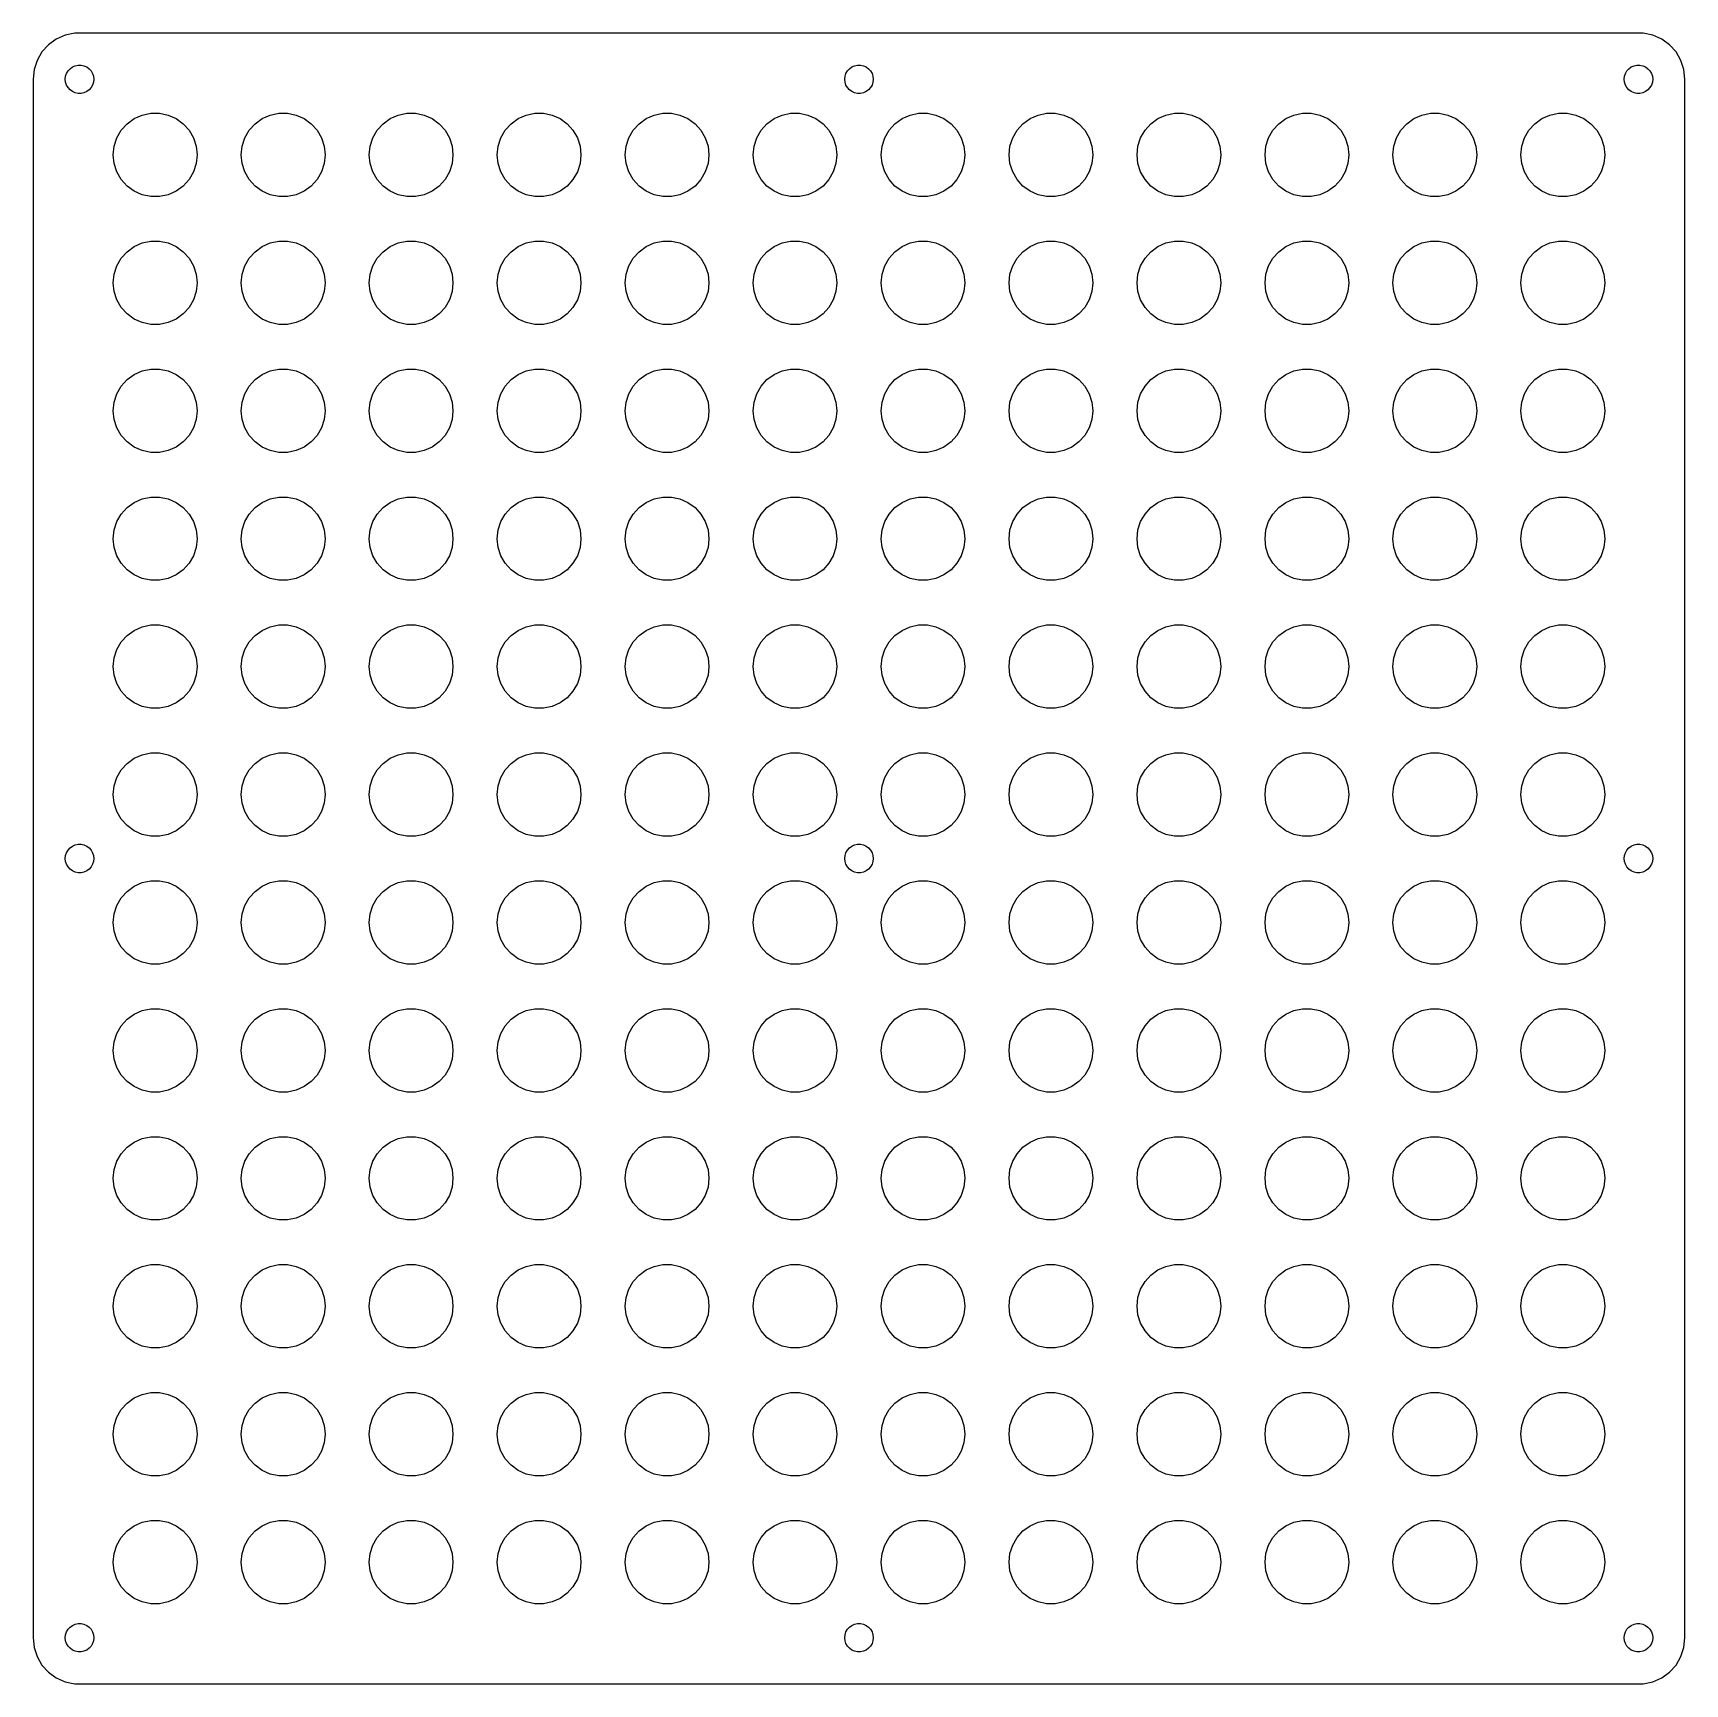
# Model space of a CAD drawing. Header units: metres. Extents: x -8 to 276, y -8 to 276.
import ezdxf

# ---------------------------------------------------------------- set-up
doc = ezdxf.new("R2010")
doc.units = ezdxf.units.M

msp = doc.modelspace()

# ---------------------------------------------------------------- linework, layer by layer
for p, q in [((-2.47212, 275.608), (-4, 274.928)), ((-0.83623, 275.956), (-2.47212, 275.608)), ((268.836, 275.956), (-0.83623, 275.956)), ((270.472, 275.608), (268.836, 275.956)), ((272, 274.928), (270.472, 275.608)), ((-6.47212, 272.702), (-7.30835, 271.254)), ((-5.35304, 273.945), (-6.47212, 272.702)), ((-4, 274.928), (-5.35304, 273.945)), ((273.353, 273.945), (272, 274.928)), ((274.472, 272.702), (273.353, 273.945)), ((275.308, 271.254), (274.472, 272.702)), ((-7.30835, 271.254), (-7.82518, 269.663)), ((-1.98209, 269.44), (-1.63936, 269.821)), ((-1.63936, 269.821), (-1.22499, 270.122)), ((-1.22499, 270.122), (-0.75708, 270.33)), ((-0.75708, 270.33), (-0.25609, 270.437)), ((-0.25609, 270.437), (0.25609, 270.437)), ((0.25609, 270.437), (0.75708, 270.33)), ((0.75708, 270.33), (1.22499, 270.122)), ((1.22499, 270.122), (1.63936, 269.821)), ((1.63936, 269.821), (1.98209, 269.44)), ((132.018, 269.44), (132.361, 269.821)), ((132.361, 269.821), (132.775, 270.122)), ((132.775, 270.122), (133.243, 270.33)), ((133.243, 270.33), (133.744, 270.437)), ((133.744, 270.437), (134.256, 270.437)), ((134.256, 270.437), (134.757, 270.33)), ((134.757, 270.33), (135.225, 270.122)), ((135.225, 270.122), (135.639, 269.821)), ((135.639, 269.821), (135.982, 269.44)), ((266.018, 269.44), (266.361, 269.821)), ((266.361, 269.821), (266.775, 270.122)), ((266.775, 270.122), (267.243, 270.33)), ((267.243, 270.33), (267.744, 270.437)), ((267.744, 270.437), (268.256, 270.437)), ((268.256, 270.437), (268.757, 270.33)), ((268.757, 270.33), (269.225, 270.122)), ((269.225, 270.122), (269.639, 269.821)), ((269.639, 269.821), (269.982, 269.44)), ((275.825, 269.663), (275.308, 271.254)), ((-7.82518, 269.663), (-8, 268)), ((-8, 268), (-8, 0)), ((-2.45, 268), (-2.39645, 268.509)), ((-2.39645, 267.491), (-2.45, 268)), ((-2.39645, 268.509), (-2.23817, 268.996)), ((-2.23817, 267.003), (-2.39645, 267.491)), ((-2.23817, 268.996), (-1.98209, 269.44)), ((-1.98209, 266.56), (-2.23817, 267.003)), ((1.98209, 269.44), (2.23817, 268.996)), ((2.23817, 267.003), (1.98209, 266.56)), ((2.23817, 268.996), (2.39645, 268.509)), ((2.39645, 267.491), (2.23817, 267.003)), ((2.39645, 268.509), (2.45, 268)), ((2.45, 268), (2.39645, 267.491)), ((131.55, 268), (131.604, 268.509)), ((131.604, 267.491), (131.55, 268)), ((131.604, 268.509), (131.762, 268.996)), ((131.762, 267.003), (131.604, 267.491)), ((131.762, 268.996), (132.018, 269.44)), ((132.018, 266.56), (131.762, 267.003)), ((135.982, 269.44), (136.238, 268.996)), ((136.238, 267.003), (135.982, 266.56)), ((136.238, 268.996), (136.396, 268.509)), ((136.396, 267.491), (136.238, 267.003)), ((136.396, 268.509), (136.45, 268)), ((136.45, 268), (136.396, 267.491)), ((265.55, 268), (265.604, 268.509)), ((265.604, 267.491), (265.55, 268)), ((265.604, 268.509), (265.762, 268.996)), ((265.762, 267.003), (265.604, 267.491)), ((265.762, 268.996), (266.018, 269.44)), ((266.018, 266.56), (265.762, 267.003)), ((269.982, 269.44), (270.238, 268.996)), ((270.238, 267.003), (269.982, 266.56)), ((270.238, 268.996), (270.396, 268.509)), ((270.396, 267.491), (270.238, 267.003)), ((270.396, 268.509), (270.45, 268)), ((270.45, 268), (270.396, 267.491)), ((276, 268), (275.825, 269.663)), ((276, 0), (276, 268)), ((-1.63936, 266.179), (-1.98209, 266.56)), ((-1.22499, 265.878), (-1.63936, 266.179)), ((-0.75708, 265.67), (-1.22499, 265.878)), ((-0.25609, 265.563), (-0.75708, 265.67)), ((0.25609, 265.563), (-0.25609, 265.563)), ((0.75708, 265.67), (0.25609, 265.563)), ((1.22499, 265.878), (0.75708, 265.67)), ((1.63936, 266.179), (1.22499, 265.878)), ((1.98209, 266.56), (1.63936, 266.179)), ((132.361, 266.179), (132.018, 266.56)), ((132.775, 265.878), (132.361, 266.179)), ((133.243, 265.67), (132.775, 265.878)), ((133.744, 265.563), (133.243, 265.67)), ((134.256, 265.563), (133.744, 265.563)), ((134.757, 265.67), (134.256, 265.563)), ((135.225, 265.878), (134.757, 265.67)), ((135.639, 266.179), (135.225, 265.878)), ((135.982, 266.56), (135.639, 266.179)), ((266.361, 266.179), (266.018, 266.56)), ((266.775, 265.878), (266.361, 266.179)), ((267.243, 265.67), (266.775, 265.878)), ((267.744, 265.563), (267.243, 265.67)), ((268.256, 265.563), (267.744, 265.563)), ((268.757, 265.67), (268.256, 265.563)), ((269.225, 265.878), (268.757, 265.67)), ((269.639, 266.179), (269.225, 265.878)), ((269.982, 266.56), (269.639, 266.179)), ((9.39999, 261.235), (10.7751, 261.848)), ((10.7751, 261.848), (12.2474, 262.161)), ((12.2474, 262.161), (13.7526, 262.161)), ((13.7526, 262.161), (15.2249, 261.848)), ((15.2249, 261.848), (16.6, 261.235)), ((31.4, 261.235), (32.7751, 261.848)), ((32.7751, 261.848), (34.2474, 262.161)), ((34.2474, 262.161), (35.7526, 262.161)), ((35.7526, 262.161), (37.2249, 261.848)), ((37.2249, 261.848), (38.6, 261.235)), ((53.4, 261.235), (54.7751, 261.848)), ((54.7751, 261.848), (56.2474, 262.161)), ((56.2474, 262.161), (57.7526, 262.161)), ((57.7526, 262.161), (59.2249, 261.848)), ((59.2249, 261.848), (60.6, 261.235)), ((75.4, 261.235), (76.7751, 261.848)), ((76.7751, 261.848), (78.2474, 262.161)), ((78.2474, 262.161), (79.7526, 262.161)), ((79.7526, 262.161), (81.2249, 261.848)), ((81.2249, 261.848), (82.6, 261.235)), ((97.4, 261.235), (98.7751, 261.848)), ((98.7751, 261.848), (100.247, 262.161)), ((100.247, 262.161), (101.753, 262.161)), ((101.753, 262.161), (103.225, 261.848)), ((103.225, 261.848), (104.6, 261.235)), ((119.4, 261.235), (120.775, 261.848)), ((120.775, 261.848), (122.247, 262.161)), ((122.247, 262.161), (123.753, 262.161)), ((123.753, 262.161), (125.225, 261.848)), ((125.225, 261.848), (126.6, 261.235)), ((141.4, 261.235), (142.775, 261.848)), ((142.775, 261.848), (144.247, 262.161)), ((144.247, 262.161), (145.753, 262.161)), ((145.753, 262.161), (147.225, 261.848)), ((147.225, 261.848), (148.6, 261.235)), ((163.4, 261.235), (164.775, 261.848)), ((164.775, 261.848), (166.247, 262.161)), ((166.247, 262.161), (167.753, 262.161)), ((167.753, 262.161), (169.225, 261.848)), ((169.225, 261.848), (170.6, 261.235)), ((185.4, 261.235), (186.775, 261.848)), ((186.775, 261.848), (188.247, 262.161)), ((188.247, 262.161), (189.753, 262.161)), ((189.753, 262.161), (191.225, 261.848)), ((191.225, 261.848), (192.6, 261.235)), ((207.4, 261.235), (208.775, 261.848)), ((208.775, 261.848), (210.247, 262.161)), ((210.247, 262.161), (211.753, 262.161)), ((211.753, 262.161), (213.225, 261.848)), ((213.225, 261.848), (214.6, 261.235)), ((229.4, 261.235), (230.775, 261.848)), ((230.775, 261.848), (232.247, 262.161)), ((232.247, 262.161), (233.753, 262.161)), ((233.753, 262.161), (235.225, 261.848)), ((235.225, 261.848), (236.6, 261.235)), ((251.4, 261.235), (252.775, 261.848)), ((252.775, 261.848), (254.247, 262.161)), ((254.247, 262.161), (255.753, 262.161)), ((255.753, 262.161), (257.225, 261.848)), ((257.225, 261.848), (258.6, 261.235)), ((6.42247, 257.928), (7.17506, 259.232)), ((7.17506, 259.232), (8.18225, 260.351)), ((8.18225, 260.351), (9.39999, 261.235)), ((16.6, 261.235), (17.8177, 260.351)), ((17.8177, 260.351), (18.8249, 259.232)), ((18.8249, 259.232), (19.5775, 257.928)), ((28.4225, 257.928), (29.1751, 259.232)), ((29.1751, 259.232), (30.1823, 260.351)), ((30.1823, 260.351), (31.4, 261.235)), ((38.6, 261.235), (39.8177, 260.351)), ((39.8177, 260.351), (40.8249, 259.232)), ((40.8249, 259.232), (41.5775, 257.928)), ((50.4225, 257.928), (51.1751, 259.232)), ((51.1751, 259.232), (52.1823, 260.351)), ((52.1823, 260.351), (53.4, 261.235)), ((60.6, 261.235), (61.8177, 260.351)), ((61.8177, 260.351), (62.8249, 259.232)), ((62.8249, 259.232), (63.5775, 257.928)), ((72.4225, 257.928), (73.1751, 259.232)), ((73.1751, 259.232), (74.1823, 260.351)), ((74.1823, 260.351), (75.4, 261.235)), ((82.6, 261.235), (83.8177, 260.351)), ((83.8177, 260.351), (84.8249, 259.232)), ((84.8249, 259.232), (85.5775, 257.928)), ((94.4225, 257.928), (95.1751, 259.232)), ((95.1751, 259.232), (96.1823, 260.351)), ((96.1823, 260.351), (97.4, 261.235)), ((104.6, 261.235), (105.818, 260.351)), ((105.818, 260.351), (106.825, 259.232)), ((106.825, 259.232), (107.578, 257.928)), ((116.422, 257.928), (117.175, 259.232)), ((117.175, 259.232), (118.182, 260.351)), ((118.182, 260.351), (119.4, 261.235)), ((126.6, 261.235), (127.818, 260.351)), ((127.818, 260.351), (128.825, 259.232)), ((128.825, 259.232), (129.578, 257.928)), ((138.422, 257.928), (139.175, 259.232)), ((139.175, 259.232), (140.182, 260.351)), ((140.182, 260.351), (141.4, 261.235)), ((148.6, 261.235), (149.818, 260.351)), ((149.818, 260.351), (150.825, 259.232)), ((150.825, 259.232), (151.578, 257.928)), ((160.422, 257.928), (161.175, 259.232)), ((161.175, 259.232), (162.182, 260.351)), ((162.182, 260.351), (163.4, 261.235)), ((170.6, 261.235), (171.818, 260.351)), ((171.818, 260.351), (172.825, 259.232)), ((172.825, 259.232), (173.578, 257.928)), ((182.422, 257.928), (183.175, 259.232)), ((183.175, 259.232), (184.182, 260.351)), ((184.182, 260.351), (185.4, 261.235)), ((192.6, 261.235), (193.818, 260.351)), ((193.818, 260.351), (194.825, 259.232)), ((194.825, 259.232), (195.578, 257.928)), ((204.422, 257.928), (205.175, 259.232)), ((205.175, 259.232), (206.182, 260.351)), ((206.182, 260.351), (207.4, 261.235)), ((214.6, 261.235), (215.818, 260.351)), ((215.818, 260.351), (216.825, 259.232)), ((216.825, 259.232), (217.578, 257.928)), ((226.422, 257.928), (227.175, 259.232)), ((227.175, 259.232), (228.182, 260.351)), ((228.182, 260.351), (229.4, 261.235)), ((236.6, 261.235), (237.818, 260.351)), ((237.818, 260.351), (238.825, 259.232)), ((238.825, 259.232), (239.578, 257.928)), ((248.422, 257.928), (249.175, 259.232)), ((249.175, 259.232), (250.182, 260.351)), ((250.182, 260.351), (251.4, 261.235)), ((258.6, 261.235), (259.818, 260.351)), ((259.818, 260.351), (260.825, 259.232)), ((260.825, 259.232), (261.578, 257.928)), ((5.79999, 255), (5.95734, 256.497)), ((5.95734, 256.497), (6.42247, 257.928)), ((19.5775, 257.928), (20.0426, 256.497)), ((20.0426, 256.497), (20.2, 255)), ((27.8, 255), (27.9573, 256.497)), ((27.9573, 256.497), (28.4225, 257.928)), ((41.5775, 257.928), (42.0426, 256.497)), ((42.0426, 256.497), (42.2, 255)), ((49.8, 255), (49.9573, 256.497)), ((49.9573, 256.497), (50.4225, 257.928)), ((63.5775, 257.928), (64.0426, 256.497)), ((64.0426, 256.497), (64.2, 255)), ((71.8, 255), (71.9573, 256.497)), ((71.9573, 256.497), (72.4225, 257.928)), ((85.5775, 257.928), (86.0426, 256.497)), ((86.0426, 256.497), (86.2, 255)), ((93.8, 255), (93.9573, 256.497)), ((93.9573, 256.497), (94.4225, 257.928)), ((107.578, 257.928), (108.043, 256.497)), ((108.043, 256.497), (108.2, 255)), ((115.8, 255), (115.957, 256.497)), ((115.957, 256.497), (116.422, 257.928)), ((129.578, 257.928), (130.043, 256.497)), ((130.043, 256.497), (130.2, 255)), ((137.8, 255), (137.957, 256.497)), ((137.957, 256.497), (138.422, 257.928)), ((151.578, 257.928), (152.043, 256.497)), ((152.043, 256.497), (152.2, 255)), ((159.8, 255), (159.957, 256.497)), ((159.957, 256.497), (160.422, 257.928)), ((173.578, 257.928), (174.043, 256.497)), ((174.043, 256.497), (174.2, 255)), ((181.8, 255), (181.957, 256.497)), ((181.957, 256.497), (182.422, 257.928)), ((195.578, 257.928), (196.043, 256.497)), ((196.043, 256.497), (196.2, 255)), ((203.8, 255), (203.957, 256.497)), ((203.957, 256.497), (204.422, 257.928)), ((217.578, 257.928), (218.043, 256.497)), ((218.043, 256.497), (218.2, 255)), ((225.8, 255), (225.957, 256.497)), ((225.957, 256.497), (226.422, 257.928)), ((239.578, 257.928), (240.043, 256.497)), ((240.043, 256.497), (240.2, 255)), ((247.8, 255), (247.957, 256.497)), ((247.957, 256.497), (248.422, 257.928)), ((261.578, 257.928), (262.043, 256.497)), ((262.043, 256.497), (262.2, 255)), ((5.95734, 253.503), (5.79999, 255)), ((6.42247, 252.071), (5.95734, 253.503)), ((20.0426, 253.503), (19.5775, 252.071)), ((20.2, 255), (20.0426, 253.503)), ((27.9573, 253.503), (27.8, 255)), ((28.4225, 252.071), (27.9573, 253.503)), ((42.0426, 253.503), (41.5775, 252.071)), ((42.2, 255), (42.0426, 253.503)), ((49.9573, 253.503), (49.8, 255)), ((50.4225, 252.071), (49.9573, 253.503)), ((64.0426, 253.503), (63.5775, 252.071)), ((64.2, 255), (64.0426, 253.503)), ((71.9573, 253.503), (71.8, 255)), ((72.4225, 252.071), (71.9573, 253.503)), ((86.0426, 253.503), (85.5775, 252.071)), ((86.2, 255), (86.0426, 253.503)), ((93.9573, 253.503), (93.8, 255)), ((94.4225, 252.071), (93.9573, 253.503)), ((108.043, 253.503), (107.578, 252.071)), ((108.2, 255), (108.043, 253.503)), ((115.957, 253.503), (115.8, 255)), ((116.422, 252.071), (115.957, 253.503)), ((130.043, 253.503), (129.578, 252.071)), ((130.2, 255), (130.043, 253.503)), ((137.957, 253.503), (137.8, 255)), ((138.422, 252.071), (137.957, 253.503)), ((152.043, 253.503), (151.578, 252.071)), ((152.2, 255), (152.043, 253.503)), ((159.957, 253.503), (159.8, 255)), ((160.422, 252.071), (159.957, 253.503)), ((174.043, 253.503), (173.578, 252.071)), ((174.2, 255), (174.043, 253.503)), ((181.957, 253.503), (181.8, 255)), ((182.422, 252.071), (181.957, 253.503)), ((196.043, 253.503), (195.578, 252.071)), ((196.2, 255), (196.043, 253.503)), ((203.957, 253.503), (203.8, 255)), ((204.422, 252.071), (203.957, 253.503)), ((218.043, 253.503), (217.578, 252.071)), ((218.2, 255), (218.043, 253.503)), ((225.957, 253.503), (225.8, 255)), ((226.422, 252.071), (225.957, 253.503)), ((240.043, 253.503), (239.578, 252.071)), ((240.2, 255), (240.043, 253.503)), ((247.957, 253.503), (247.8, 255)), ((248.422, 252.071), (247.957, 253.503)), ((262.043, 253.503), (261.578, 252.071)), ((262.2, 255), (262.043, 253.503)), ((7.17506, 250.768), (6.42247, 252.071)), ((8.18225, 249.649), (7.17506, 250.768)), ((18.8249, 250.768), (17.8177, 249.649)), ((19.5775, 252.071), (18.8249, 250.768)), ((29.1751, 250.768), (28.4225, 252.071)), ((30.1823, 249.649), (29.1751, 250.768)), ((40.8249, 250.768), (39.8177, 249.649)), ((41.5775, 252.071), (40.8249, 250.768)), ((51.1751, 250.768), (50.4225, 252.071)), ((52.1823, 249.649), (51.1751, 250.768)), ((62.8249, 250.768), (61.8177, 249.649)), ((63.5775, 252.071), (62.8249, 250.768)), ((73.1751, 250.768), (72.4225, 252.071)), ((74.1823, 249.649), (73.1751, 250.768)), ((84.8249, 250.768), (83.8177, 249.649)), ((85.5775, 252.071), (84.8249, 250.768)), ((95.1751, 250.768), (94.4225, 252.071)), ((96.1823, 249.649), (95.1751, 250.768)), ((106.825, 250.768), (105.818, 249.649)), ((107.578, 252.071), (106.825, 250.768)), ((117.175, 250.768), (116.422, 252.071)), ((118.182, 249.649), (117.175, 250.768)), ((128.825, 250.768), (127.818, 249.649)), ((129.578, 252.071), (128.825, 250.768)), ((139.175, 250.768), (138.422, 252.071)), ((140.182, 249.649), (139.175, 250.768)), ((150.825, 250.768), (149.818, 249.649)), ((151.578, 252.071), (150.825, 250.768)), ((161.175, 250.768), (160.422, 252.071)), ((162.182, 249.649), (161.175, 250.768)), ((172.825, 250.768), (171.818, 249.649)), ((173.578, 252.071), (172.825, 250.768)), ((183.175, 250.768), (182.422, 252.071)), ((184.182, 249.649), (183.175, 250.768)), ((194.825, 250.768), (193.818, 249.649)), ((195.578, 252.071), (194.825, 250.768)), ((205.175, 250.768), (204.422, 252.071)), ((206.182, 249.649), (205.175, 250.768)), ((216.825, 250.768), (215.818, 249.649)), ((217.578, 252.071), (216.825, 250.768)), ((227.175, 250.768), (226.422, 252.071)), ((228.182, 249.649), (227.175, 250.768)), ((238.825, 250.768), (237.818, 249.649)), ((239.578, 252.071), (238.825, 250.768)), ((249.175, 250.768), (248.422, 252.071)), ((250.182, 249.649), (249.175, 250.768)), ((260.825, 250.768), (259.818, 249.649)), ((261.578, 252.071), (260.825, 250.768)), ((9.39999, 248.765), (8.18225, 249.649)), ((10.7751, 248.152), (9.39999, 248.765)), ((12.2474, 247.839), (10.7751, 248.152)), ((13.7526, 247.839), (12.2474, 247.839)), ((15.2249, 248.152), (13.7526, 247.839)), ((16.6, 248.765), (15.2249, 248.152)), ((17.8177, 249.649), (16.6, 248.765)), ((31.4, 248.765), (30.1823, 249.649)), ((32.7751, 248.152), (31.4, 248.765)), ((34.2474, 247.839), (32.7751, 248.152)), ((35.7526, 247.839), (34.2474, 247.839)), ((37.2249, 248.152), (35.7526, 247.839)), ((38.6, 248.765), (37.2249, 248.152)), ((39.8177, 249.649), (38.6, 248.765)), ((53.4, 248.765), (52.1823, 249.649)), ((54.7751, 248.152), (53.4, 248.765)), ((56.2474, 247.839), (54.7751, 248.152)), ((57.7526, 247.839), (56.2474, 247.839)), ((59.2249, 248.152), (57.7526, 247.839)), ((60.6, 248.765), (59.2249, 248.152)), ((61.8177, 249.649), (60.6, 248.765)), ((75.4, 248.765), (74.1823, 249.649)), ((76.7751, 248.152), (75.4, 248.765)), ((78.2474, 247.839), (76.7751, 248.152)), ((79.7526, 247.839), (78.2474, 247.839)), ((81.2249, 248.152), (79.7526, 247.839)), ((82.6, 248.765), (81.2249, 248.152)), ((83.8177, 249.649), (82.6, 248.765)), ((97.4, 248.765), (96.1823, 249.649)), ((98.7751, 248.152), (97.4, 248.765)), ((100.247, 247.839), (98.7751, 248.152)), ((101.753, 247.839), (100.247, 247.839)), ((103.225, 248.152), (101.753, 247.839)), ((104.6, 248.765), (103.225, 248.152)), ((105.818, 249.649), (104.6, 248.765)), ((119.4, 248.765), (118.182, 249.649)), ((120.775, 248.152), (119.4, 248.765)), ((122.247, 247.839), (120.775, 248.152)), ((123.753, 247.839), (122.247, 247.839)), ((125.225, 248.152), (123.753, 247.839)), ((126.6, 248.765), (125.225, 248.152)), ((127.818, 249.649), (126.6, 248.765)), ((141.4, 248.765), (140.182, 249.649)), ((142.775, 248.152), (141.4, 248.765)), ((144.247, 247.839), (142.775, 248.152)), ((145.753, 247.839), (144.247, 247.839)), ((147.225, 248.152), (145.753, 247.839)), ((148.6, 248.765), (147.225, 248.152)), ((149.818, 249.649), (148.6, 248.765)), ((163.4, 248.765), (162.182, 249.649)), ((164.775, 248.152), (163.4, 248.765)), ((166.247, 247.839), (164.775, 248.152)), ((167.753, 247.839), (166.247, 247.839)), ((169.225, 248.152), (167.753, 247.839)), ((170.6, 248.765), (169.225, 248.152)), ((171.818, 249.649), (170.6, 248.765)), ((185.4, 248.765), (184.182, 249.649)), ((186.775, 248.152), (185.4, 248.765)), ((188.247, 247.839), (186.775, 248.152)), ((189.753, 247.839), (188.247, 247.839)), ((191.225, 248.152), (189.753, 247.839)), ((192.6, 248.765), (191.225, 248.152)), ((193.818, 249.649), (192.6, 248.765)), ((207.4, 248.765), (206.182, 249.649)), ((208.775, 248.152), (207.4, 248.765)), ((210.247, 247.839), (208.775, 248.152)), ((211.753, 247.839), (210.247, 247.839)), ((213.225, 248.152), (211.753, 247.839)), ((214.6, 248.765), (213.225, 248.152)), ((215.818, 249.649), (214.6, 248.765)), ((229.4, 248.765), (228.182, 249.649)), ((230.775, 248.152), (229.4, 248.765)), ((232.247, 247.839), (230.775, 248.152)), ((233.753, 247.839), (232.247, 247.839)), ((235.225, 248.152), (233.753, 247.839)), ((236.6, 248.765), (235.225, 248.152)), ((237.818, 249.649), (236.6, 248.765)), ((251.4, 248.765), (250.182, 249.649)), ((252.775, 248.152), (251.4, 248.765)), ((254.247, 247.839), (252.775, 248.152)), ((255.753, 247.839), (254.247, 247.839)), ((257.225, 248.152), (255.753, 247.839)), ((258.6, 248.765), (257.225, 248.152)), ((259.818, 249.649), (258.6, 248.765)), ((8.18225, 238.351), (9.39999, 239.235)), ((9.39999, 239.235), (10.7751, 239.848)), ((10.7751, 239.848), (12.2474, 240.161)), ((12.2474, 240.161), (13.7526, 240.161)), ((13.7526, 240.161), (15.2249, 239.848)), ((15.2249, 239.848), (16.6, 239.235)), ((16.6, 239.235), (17.8177, 238.351)), ((30.1823, 238.351), (31.4, 239.235)), ((31.4, 239.235), (32.7751, 239.848)), ((32.7751, 239.848), (34.2474, 240.161)), ((34.2474, 240.161), (35.7526, 240.161)), ((35.7526, 240.161), (37.2249, 239.848)), ((37.2249, 239.848), (38.6, 239.235)), ((38.6, 239.235), (39.8177, 238.351)), ((52.1823, 238.351), (53.4, 239.235)), ((53.4, 239.235), (54.7751, 239.848)), ((54.7751, 239.848), (56.2474, 240.161)), ((56.2474, 240.161), (57.7526, 240.161)), ((57.7526, 240.161), (59.2249, 239.848)), ((59.2249, 239.848), (60.6, 239.235)), ((60.6, 239.235), (61.8177, 238.351)), ((74.1823, 238.351), (75.4, 239.235)), ((75.4, 239.235), (76.7751, 239.848)), ((76.7751, 239.848), (78.2474, 240.161)), ((78.2474, 240.161), (79.7526, 240.161)), ((79.7526, 240.161), (81.2249, 239.848)), ((81.2249, 239.848), (82.6, 239.235)), ((82.6, 239.235), (83.8177, 238.351)), ((96.1823, 238.351), (97.4, 239.235)), ((97.4, 239.235), (98.7751, 239.848)), ((98.7751, 239.848), (100.247, 240.161)), ((100.247, 240.161), (101.753, 240.161)), ((101.753, 240.161), (103.225, 239.848)), ((103.225, 239.848), (104.6, 239.235)), ((104.6, 239.235), (105.818, 238.351)), ((118.182, 238.351), (119.4, 239.235)), ((119.4, 239.235), (120.775, 239.848)), ((120.775, 239.848), (122.247, 240.161)), ((122.247, 240.161), (123.753, 240.161)), ((123.753, 240.161), (125.225, 239.848)), ((125.225, 239.848), (126.6, 239.235)), ((126.6, 239.235), (127.818, 238.351)), ((140.182, 238.351), (141.4, 239.235)), ((141.4, 239.235), (142.775, 239.848)), ((142.775, 239.848), (144.247, 240.161)), ((144.247, 240.161), (145.753, 240.161)), ((145.753, 240.161), (147.225, 239.848)), ((147.225, 239.848), (148.6, 239.235)), ((148.6, 239.235), (149.818, 238.351)), ((162.182, 238.351), (163.4, 239.235)), ((163.4, 239.235), (164.775, 239.848)), ((164.775, 239.848), (166.247, 240.161)), ((166.247, 240.161), (167.753, 240.161)), ((167.753, 240.161), (169.225, 239.848)), ((169.225, 239.848), (170.6, 239.235)), ((170.6, 239.235), (171.818, 238.351)), ((184.182, 238.351), (185.4, 239.235)), ((185.4, 239.235), (186.775, 239.848)), ((186.775, 239.848), (188.247, 240.161)), ((188.247, 240.161), (189.753, 240.161)), ((189.753, 240.161), (191.225, 239.848)), ((191.225, 239.848), (192.6, 239.235)), ((192.6, 239.235), (193.818, 238.351)), ((206.182, 238.351), (207.4, 239.235)), ((207.4, 239.235), (208.775, 239.848)), ((208.775, 239.848), (210.247, 240.161)), ((210.247, 240.161), (211.753, 240.161)), ((211.753, 240.161), (213.225, 239.848)), ((213.225, 239.848), (214.6, 239.235)), ((214.6, 239.235), (215.818, 238.351)), ((228.182, 238.351), (229.4, 239.235)), ((229.4, 239.235), (230.775, 239.848)), ((230.775, 239.848), (232.247, 240.161)), ((232.247, 240.161), (233.753, 240.161)), ((233.753, 240.161), (235.225, 239.848)), ((235.225, 239.848), (236.6, 239.235)), ((236.6, 239.235), (237.818, 238.351)), ((250.182, 238.351), (251.4, 239.235)), ((251.4, 239.235), (252.775, 239.848)), ((252.775, 239.848), (254.247, 240.161)), ((254.247, 240.161), (255.753, 240.161)), ((255.753, 240.161), (257.225, 239.848)), ((257.225, 239.848), (258.6, 239.235)), ((258.6, 239.235), (259.818, 238.351)), ((5.95734, 234.497), (6.42247, 235.928)), ((6.42247, 235.928), (7.17506, 237.232)), ((7.17506, 237.232), (8.18225, 238.351)), ((17.8177, 238.351), (18.8249, 237.232)), ((18.8249, 237.232), (19.5775, 235.928)), ((19.5775, 235.928), (20.0426, 234.497)), ((27.9573, 234.497), (28.4225, 235.928)), ((28.4225, 235.928), (29.1751, 237.232)), ((29.1751, 237.232), (30.1823, 238.351)), ((39.8177, 238.351), (40.8249, 237.232)), ((40.8249, 237.232), (41.5775, 235.928)), ((41.5775, 235.928), (42.0426, 234.497)), ((49.9573, 234.497), (50.4225, 235.928)), ((50.4225, 235.928), (51.1751, 237.232)), ((51.1751, 237.232), (52.1823, 238.351)), ((61.8177, 238.351), (62.8249, 237.232)), ((62.8249, 237.232), (63.5775, 235.928)), ((63.5775, 235.928), (64.0426, 234.497)), ((71.9573, 234.497), (72.4225, 235.928)), ((72.4225, 235.928), (73.1751, 237.232)), ((73.1751, 237.232), (74.1823, 238.351)), ((83.8177, 238.351), (84.8249, 237.232)), ((84.8249, 237.232), (85.5775, 235.928)), ((85.5775, 235.928), (86.0426, 234.497)), ((93.9573, 234.497), (94.4225, 235.928)), ((94.4225, 235.928), (95.1751, 237.232)), ((95.1751, 237.232), (96.1823, 238.351)), ((105.818, 238.351), (106.825, 237.232)), ((106.825, 237.232), (107.578, 235.928)), ((107.578, 235.928), (108.043, 234.497)), ((115.957, 234.497), (116.422, 235.928)), ((116.422, 235.928), (117.175, 237.232)), ((117.175, 237.232), (118.182, 238.351)), ((127.818, 238.351), (128.825, 237.232)), ((128.825, 237.232), (129.578, 235.928)), ((129.578, 235.928), (130.043, 234.497)), ((137.957, 234.497), (138.422, 235.928)), ((138.422, 235.928), (139.175, 237.232)), ((139.175, 237.232), (140.182, 238.351)), ((149.818, 238.351), (150.825, 237.232)), ((150.825, 237.232), (151.578, 235.928)), ((151.578, 235.928), (152.043, 234.497)), ((159.957, 234.497), (160.422, 235.928)), ((160.422, 235.928), (161.175, 237.232)), ((161.175, 237.232), (162.182, 238.351)), ((171.818, 238.351), (172.825, 237.232)), ((172.825, 237.232), (173.578, 235.928)), ((173.578, 235.928), (174.043, 234.497)), ((181.957, 234.497), (182.422, 235.928)), ((182.422, 235.928), (183.175, 237.232)), ((183.175, 237.232), (184.182, 238.351)), ((193.818, 238.351), (194.825, 237.232)), ((194.825, 237.232), (195.578, 235.928)), ((195.578, 235.928), (196.043, 234.497)), ((203.957, 234.497), (204.422, 235.928)), ((204.422, 235.928), (205.175, 237.232)), ((205.175, 237.232), (206.182, 238.351)), ((215.818, 238.351), (216.825, 237.232)), ((216.825, 237.232), (217.578, 235.928)), ((217.578, 235.928), (218.043, 234.497)), ((225.957, 234.497), (226.422, 235.928)), ((226.422, 235.928), (227.175, 237.232)), ((227.175, 237.232), (228.182, 238.351)), ((237.818, 238.351), (238.825, 237.232)), ((238.825, 237.232), (239.578, 235.928)), ((239.578, 235.928), (240.043, 234.497)), ((247.957, 234.497), (248.422, 235.928)), ((248.422, 235.928), (249.175, 237.232)), ((249.175, 237.232), (250.182, 238.351)), ((259.818, 238.351), (260.825, 237.232)), ((260.825, 237.232), (261.578, 235.928)), ((261.578, 235.928), (262.043, 234.497)), ((5.79999, 233), (5.95734, 234.497)), ((5.95734, 231.503), (5.79999, 233)), ((20.0426, 234.497), (20.2, 233)), ((20.2, 233), (20.0426, 231.503)), ((27.8, 233), (27.9573, 234.497)), ((27.9573, 231.503), (27.8, 233)), ((42.0426, 234.497), (42.2, 233)), ((42.2, 233), (42.0426, 231.503)), ((49.8, 233), (49.9573, 234.497)), ((49.9573, 231.503), (49.8, 233)), ((64.0426, 234.497), (64.2, 233)), ((64.2, 233), (64.0426, 231.503)), ((71.8, 233), (71.9573, 234.497)), ((71.9573, 231.503), (71.8, 233)), ((86.0426, 234.497), (86.2, 233)), ((86.2, 233), (86.0426, 231.503)), ((93.8, 233), (93.9573, 234.497)), ((93.9573, 231.503), (93.8, 233)), ((108.043, 234.497), (108.2, 233)), ((108.2, 233), (108.043, 231.503)), ((115.8, 233), (115.957, 234.497)), ((115.957, 231.503), (115.8, 233)), ((130.043, 234.497), (130.2, 233)), ((130.2, 233), (130.043, 231.503)), ((137.8, 233), (137.957, 234.497)), ((137.957, 231.503), (137.8, 233)), ((152.043, 234.497), (152.2, 233)), ((152.2, 233), (152.043, 231.503)), ((159.8, 233), (159.957, 234.497)), ((159.957, 231.503), (159.8, 233)), ((174.043, 234.497), (174.2, 233)), ((174.2, 233), (174.043, 231.503)), ((181.8, 233), (181.957, 234.497)), ((181.957, 231.503), (181.8, 233)), ((196.043, 234.497), (196.2, 233)), ((196.2, 233), (196.043, 231.503)), ((203.8, 233), (203.957, 234.497)), ((203.957, 231.503), (203.8, 233)), ((218.043, 234.497), (218.2, 233)), ((218.2, 233), (218.043, 231.503)), ((225.8, 233), (225.957, 234.497)), ((225.957, 231.503), (225.8, 233)), ((240.043, 234.497), (240.2, 233)), ((240.2, 233), (240.043, 231.503)), ((247.8, 233), (247.957, 234.497)), ((247.957, 231.503), (247.8, 233)), ((262.043, 234.497), (262.2, 233)), ((262.2, 233), (262.043, 231.503)), ((6.42247, 230.071), (5.95734, 231.503)), ((7.17506, 228.768), (6.42247, 230.071)), ((19.5775, 230.071), (18.8249, 228.768)), ((20.0426, 231.503), (19.5775, 230.071)), ((28.4225, 230.071), (27.9573, 231.503)), ((29.1751, 228.768), (28.4225, 230.071)), ((41.5775, 230.071), (40.8249, 228.768)), ((42.0426, 231.503), (41.5775, 230.071)), ((50.4225, 230.071), (49.9573, 231.503)), ((51.1751, 228.768), (50.4225, 230.071)), ((63.5775, 230.071), (62.8249, 228.768)), ((64.0426, 231.503), (63.5775, 230.071)), ((72.4225, 230.071), (71.9573, 231.503)), ((73.1751, 228.768), (72.4225, 230.071)), ((85.5775, 230.071), (84.8249, 228.768)), ((86.0426, 231.503), (85.5775, 230.071)), ((94.4225, 230.071), (93.9573, 231.503)), ((95.1751, 228.768), (94.4225, 230.071)), ((107.578, 230.071), (106.825, 228.768)), ((108.043, 231.503), (107.578, 230.071)), ((116.422, 230.071), (115.957, 231.503)), ((117.175, 228.768), (116.422, 230.071)), ((129.578, 230.071), (128.825, 228.768)), ((130.043, 231.503), (129.578, 230.071)), ((138.422, 230.071), (137.957, 231.503)), ((139.175, 228.768), (138.422, 230.071)), ((151.578, 230.071), (150.825, 228.768)), ((152.043, 231.503), (151.578, 230.071)), ((160.422, 230.071), (159.957, 231.503)), ((161.175, 228.768), (160.422, 230.071)), ((173.578, 230.071), (172.825, 228.768)), ((174.043, 231.503), (173.578, 230.071)), ((182.422, 230.071), (181.957, 231.503)), ((183.175, 228.768), (182.422, 230.071)), ((195.578, 230.071), (194.825, 228.768)), ((196.043, 231.503), (195.578, 230.071)), ((204.422, 230.071), (203.957, 231.503)), ((205.175, 228.768), (204.422, 230.071)), ((217.578, 230.071), (216.825, 228.768)), ((218.043, 231.503), (217.578, 230.071)), ((226.422, 230.071), (225.957, 231.503)), ((227.175, 228.768), (226.422, 230.071)), ((239.578, 230.071), (238.825, 228.768)), ((240.043, 231.503), (239.578, 230.071)), ((248.422, 230.071), (247.957, 231.503)), ((249.175, 228.768), (248.422, 230.071)), ((261.578, 230.071), (260.825, 228.768)), ((262.043, 231.503), (261.578, 230.071)), ((8.18225, 227.649), (7.17506, 228.768)), ((9.39999, 226.765), (8.18225, 227.649)), ((17.8177, 227.649), (16.6, 226.765)), ((18.8249, 228.768), (17.8177, 227.649)), ((30.1823, 227.649), (29.1751, 228.768)), ((31.4, 226.765), (30.1823, 227.649)), ((39.8177, 227.649), (38.6, 226.765)), ((40.8249, 228.768), (39.8177, 227.649)), ((52.1823, 227.649), (51.1751, 228.768)), ((53.4, 226.765), (52.1823, 227.649)), ((61.8177, 227.649), (60.6, 226.765)), ((62.8249, 228.768), (61.8177, 227.649)), ((74.1823, 227.649), (73.1751, 228.768)), ((75.4, 226.765), (74.1823, 227.649)), ((83.8177, 227.649), (82.6, 226.765)), ((84.8249, 228.768), (83.8177, 227.649)), ((96.1823, 227.649), (95.1751, 228.768)), ((97.4, 226.765), (96.1823, 227.649)), ((105.818, 227.649), (104.6, 226.765)), ((106.825, 228.768), (105.818, 227.649)), ((118.182, 227.649), (117.175, 228.768)), ((119.4, 226.765), (118.182, 227.649)), ((127.818, 227.649), (126.6, 226.765)), ((128.825, 228.768), (127.818, 227.649)), ((140.182, 227.649), (139.175, 228.768)), ((141.4, 226.765), (140.182, 227.649)), ((149.818, 227.649), (148.6, 226.765)), ((150.825, 228.768), (149.818, 227.649)), ((162.182, 227.649), (161.175, 228.768)), ((163.4, 226.765), (162.182, 227.649)), ((171.818, 227.649), (170.6, 226.765)), ((172.825, 228.768), (171.818, 227.649)), ((184.182, 227.649), (183.175, 228.768)), ((185.4, 226.765), (184.182, 227.649)), ((193.818, 227.649), (192.6, 226.765)), ((194.825, 228.768), (193.818, 227.649)), ((206.182, 227.649), (205.175, 228.768)), ((207.4, 226.765), (206.182, 227.649)), ((215.818, 227.649), (214.6, 226.765)), ((216.825, 228.768), (215.818, 227.649)), ((228.182, 227.649), (227.175, 228.768)), ((229.4, 226.765), (228.182, 227.649)), ((237.818, 227.649), (236.6, 226.765)), ((238.825, 228.768), (237.818, 227.649)), ((250.182, 227.649), (249.175, 228.768)), ((251.4, 226.765), (250.182, 227.649)), ((259.818, 227.649), (258.6, 226.765)), ((260.825, 228.768), (259.818, 227.649)), ((10.7751, 226.152), (9.39999, 226.765)), ((12.2474, 225.839), (10.7751, 226.152)), ((13.7526, 225.839), (12.2474, 225.839)), ((15.2249, 226.152), (13.7526, 225.839)), ((16.6, 226.765), (15.2249, 226.152)), ((32.7751, 226.152), (31.4, 226.765)), ((34.2474, 225.839), (32.7751, 226.152)), ((35.7526, 225.839), (34.2474, 225.839)), ((37.2249, 226.152), (35.7526, 225.839)), ((38.6, 226.765), (37.2249, 226.152)), ((54.7751, 226.152), (53.4, 226.765)), ((56.2474, 225.839), (54.7751, 226.152)), ((57.7526, 225.839), (56.2474, 225.839)), ((59.2249, 226.152), (57.7526, 225.839)), ((60.6, 226.765), (59.2249, 226.152)), ((76.7751, 226.152), (75.4, 226.765)), ((78.2474, 225.839), (76.7751, 226.152)), ((79.7526, 225.839), (78.2474, 225.839)), ((81.2249, 226.152), (79.7526, 225.839)), ((82.6, 226.765), (81.2249, 226.152)), ((98.7751, 226.152), (97.4, 226.765)), ((100.247, 225.839), (98.7751, 226.152)), ((101.753, 225.839), (100.247, 225.839)), ((103.225, 226.152), (101.753, 225.839)), ((104.6, 226.765), (103.225, 226.152)), ((120.775, 226.152), (119.4, 226.765)), ((122.247, 225.839), (120.775, 226.152)), ((123.753, 225.839), (122.247, 225.839)), ((125.225, 226.152), (123.753, 225.839)), ((126.6, 226.765), (125.225, 226.152)), ((142.775, 226.152), (141.4, 226.765)), ((144.247, 225.839), (142.775, 226.152)), ((145.753, 225.839), (144.247, 225.839)), ((147.225, 226.152), (145.753, 225.839)), ((148.6, 226.765), (147.225, 226.152)), ((164.775, 226.152), (163.4, 226.765)), ((166.247, 225.839), (164.775, 226.152)), ((167.753, 225.839), (166.247, 225.839)), ((169.225, 226.152), (167.753, 225.839)), ((170.6, 226.765), (169.225, 226.152)), ((186.775, 226.152), (185.4, 226.765)), ((188.247, 225.839), (186.775, 226.152)), ((189.753, 225.839), (188.247, 225.839)), ((191.225, 226.152), (189.753, 225.839)), ((192.6, 226.765), (191.225, 226.152)), ((208.775, 226.152), (207.4, 226.765)), ((210.247, 225.839), (208.775, 226.152)), ((211.753, 225.839), (210.247, 225.839)), ((213.225, 226.152), (211.753, 225.839)), ((214.6, 226.765), (213.225, 226.152)), ((230.775, 226.152), (229.4, 226.765)), ((232.247, 225.839), (230.775, 226.152)), ((233.753, 225.839), (232.247, 225.839)), ((235.225, 226.152), (233.753, 225.839)), ((236.6, 226.765), (235.225, 226.152)), ((252.775, 226.152), (251.4, 226.765)), ((254.247, 225.839), (252.775, 226.152)), ((255.753, 225.839), (254.247, 225.839)), ((257.225, 226.152), (255.753, 225.839)), ((258.6, 226.765), (257.225, 226.152)), ((7.17506, 215.232), (8.18225, 216.351)), ((8.18225, 216.351), (9.39999, 217.235)), ((9.39999, 217.235), (10.7751, 217.848)), ((10.7751, 217.848), (12.2474, 218.161)), ((12.2474, 218.161), (13.7526, 218.161)), ((13.7526, 218.161), (15.2249, 217.848)), ((15.2249, 217.848), (16.6, 217.235)), ((16.6, 217.235), (17.8177, 216.351)), ((17.8177, 216.351), (18.8249, 215.232)), ((29.1751, 215.232), (30.1823, 216.351)), ((30.1823, 216.351), (31.4, 217.235)), ((31.4, 217.235), (32.7751, 217.848)), ((32.7751, 217.848), (34.2474, 218.161)), ((34.2474, 218.161), (35.7526, 218.161)), ((35.7526, 218.161), (37.2249, 217.848)), ((37.2249, 217.848), (38.6, 217.235)), ((38.6, 217.235), (39.8177, 216.351)), ((39.8177, 216.351), (40.8249, 215.232)), ((51.1751, 215.232), (52.1823, 216.351)), ((52.1823, 216.351), (53.4, 217.235)), ((53.4, 217.235), (54.7751, 217.848)), ((54.7751, 217.848), (56.2474, 218.161)), ((56.2474, 218.161), (57.7526, 218.161)), ((57.7526, 218.161), (59.2249, 217.848)), ((59.2249, 217.848), (60.6, 217.235)), ((60.6, 217.235), (61.8177, 216.351)), ((61.8177, 216.351), (62.8249, 215.232)), ((73.1751, 215.232), (74.1823, 216.351)), ((74.1823, 216.351), (75.4, 217.235)), ((75.4, 217.235), (76.7751, 217.848)), ((76.7751, 217.848), (78.2474, 218.161)), ((78.2474, 218.161), (79.7526, 218.161)), ((79.7526, 218.161), (81.2249, 217.848)), ((81.2249, 217.848), (82.6, 217.235)), ((82.6, 217.235), (83.8177, 216.351)), ((83.8177, 216.351), (84.8249, 215.232)), ((95.1751, 215.232), (96.1823, 216.351)), ((96.1823, 216.351), (97.4, 217.235)), ((97.4, 217.235), (98.7751, 217.848)), ((98.7751, 217.848), (100.247, 218.161)), ((100.247, 218.161), (101.753, 218.161)), ((101.753, 218.161), (103.225, 217.848)), ((103.225, 217.848), (104.6, 217.235)), ((104.6, 217.235), (105.818, 216.351)), ((105.818, 216.351), (106.825, 215.232)), ((117.175, 215.232), (118.182, 216.351)), ((118.182, 216.351), (119.4, 217.235)), ((119.4, 217.235), (120.775, 217.848)), ((120.775, 217.848), (122.247, 218.161)), ((122.247, 218.161), (123.753, 218.161)), ((123.753, 218.161), (125.225, 217.848)), ((125.225, 217.848), (126.6, 217.235)), ((126.6, 217.235), (127.818, 216.351)), ((127.818, 216.351), (128.825, 215.232)), ((139.175, 215.232), (140.182, 216.351)), ((140.182, 216.351), (141.4, 217.235)), ((141.4, 217.235), (142.775, 217.848)), ((142.775, 217.848), (144.247, 218.161)), ((144.247, 218.161), (145.753, 218.161)), ((145.753, 218.161), (147.225, 217.848)), ((147.225, 217.848), (148.6, 217.235)), ((148.6, 217.235), (149.818, 216.351)), ((149.818, 216.351), (150.825, 215.232)), ((161.175, 215.232), (162.182, 216.351)), ((162.182, 216.351), (163.4, 217.235)), ((163.4, 217.235), (164.775, 217.848)), ((164.775, 217.848), (166.247, 218.161)), ((166.247, 218.161), (167.753, 218.161)), ((167.753, 218.161), (169.225, 217.848)), ((169.225, 217.848), (170.6, 217.235)), ((170.6, 217.235), (171.818, 216.351)), ((171.818, 216.351), (172.825, 215.232)), ((183.175, 215.232), (184.182, 216.351)), ((184.182, 216.351), (185.4, 217.235)), ((185.4, 217.235), (186.775, 217.848)), ((186.775, 217.848), (188.247, 218.161)), ((188.247, 218.161), (189.753, 218.161)), ((189.753, 218.161), (191.225, 217.848)), ((191.225, 217.848), (192.6, 217.235)), ((192.6, 217.235), (193.818, 216.351)), ((193.818, 216.351), (194.825, 215.232)), ((205.175, 215.232), (206.182, 216.351)), ((206.182, 216.351), (207.4, 217.235)), ((207.4, 217.235), (208.775, 217.848)), ((208.775, 217.848), (210.247, 218.161)), ((210.247, 218.161), (211.753, 218.161)), ((211.753, 218.161), (213.225, 217.848)), ((213.225, 217.848), (214.6, 217.235)), ((214.6, 217.235), (215.818, 216.351)), ((215.818, 216.351), (216.825, 215.232)), ((227.175, 215.232), (228.182, 216.351)), ((228.182, 216.351), (229.4, 217.235)), ((229.4, 217.235), (230.775, 217.848)), ((230.775, 217.848), (232.247, 218.161)), ((232.247, 218.161), (233.753, 218.161)), ((233.753, 218.161), (235.225, 217.848)), ((235.225, 217.848), (236.6, 217.235)), ((236.6, 217.235), (237.818, 216.351)), ((237.818, 216.351), (238.825, 215.232)), ((249.175, 215.232), (250.182, 216.351)), ((250.182, 216.351), (251.4, 217.235)), ((251.4, 217.235), (252.775, 217.848)), ((252.775, 217.848), (254.247, 218.161)), ((254.247, 218.161), (255.753, 218.161)), ((255.753, 218.161), (257.225, 217.848)), ((257.225, 217.848), (258.6, 217.235)), ((258.6, 217.235), (259.818, 216.351)), ((259.818, 216.351), (260.825, 215.232)), ((5.95734, 212.497), (6.42247, 213.928)), ((6.42247, 213.928), (7.17506, 215.232)), ((18.8249, 215.232), (19.5775, 213.928)), ((19.5775, 213.928), (20.0426, 212.497)), ((27.9573, 212.497), (28.4225, 213.928)), ((28.4225, 213.928), (29.1751, 215.232)), ((40.8249, 215.232), (41.5775, 213.928)), ((41.5775, 213.928), (42.0426, 212.497)), ((49.9573, 212.497), (50.4225, 213.928)), ((50.4225, 213.928), (51.1751, 215.232)), ((62.8249, 215.232), (63.5775, 213.928)), ((63.5775, 213.928), (64.0426, 212.497)), ((71.9573, 212.497), (72.4225, 213.928)), ((72.4225, 213.928), (73.1751, 215.232)), ((84.8249, 215.232), (85.5775, 213.928)), ((85.5775, 213.928), (86.0426, 212.497)), ((93.9573, 212.497), (94.4225, 213.928)), ((94.4225, 213.928), (95.1751, 215.232)), ((106.825, 215.232), (107.578, 213.928)), ((107.578, 213.928), (108.043, 212.497)), ((115.957, 212.497), (116.422, 213.928)), ((116.422, 213.928), (117.175, 215.232)), ((128.825, 215.232), (129.578, 213.928)), ((129.578, 213.928), (130.043, 212.497)), ((137.957, 212.497), (138.422, 213.928)), ((138.422, 213.928), (139.175, 215.232)), ((150.825, 215.232), (151.578, 213.928)), ((151.578, 213.928), (152.043, 212.497)), ((159.957, 212.497), (160.422, 213.928)), ((160.422, 213.928), (161.175, 215.232)), ((172.825, 215.232), (173.578, 213.928)), ((173.578, 213.928), (174.043, 212.497)), ((181.957, 212.497), (182.422, 213.928)), ((182.422, 213.928), (183.175, 215.232)), ((194.825, 215.232), (195.578, 213.928)), ((195.578, 213.928), (196.043, 212.497)), ((203.957, 212.497), (204.422, 213.928)), ((204.422, 213.928), (205.175, 215.232)), ((216.825, 215.232), (217.578, 213.928)), ((217.578, 213.928), (218.043, 212.497)), ((225.957, 212.497), (226.422, 213.928)), ((226.422, 213.928), (227.175, 215.232)), ((238.825, 215.232), (239.578, 213.928)), ((239.578, 213.928), (240.043, 212.497)), ((247.957, 212.497), (248.422, 213.928)), ((248.422, 213.928), (249.175, 215.232)), ((260.825, 215.232), (261.578, 213.928)), ((261.578, 213.928), (262.043, 212.497)), ((5.79999, 211), (5.95734, 212.497)), ((5.95734, 209.503), (5.79999, 211)), ((20.0426, 212.497), (20.2, 211)), ((20.2, 211), (20.0426, 209.503)), ((27.8, 211), (27.9573, 212.497)), ((27.9573, 209.503), (27.8, 211)), ((42.0426, 212.497), (42.2, 211)), ((42.2, 211), (42.0426, 209.503)), ((49.8, 211), (49.9573, 212.497)), ((49.9573, 209.503), (49.8, 211)), ((64.0426, 212.497), (64.2, 211)), ((64.2, 211), (64.0426, 209.503)), ((71.8, 211), (71.9573, 212.497)), ((71.9573, 209.503), (71.8, 211)), ((86.0426, 212.497), (86.2, 211)), ((86.2, 211), (86.0426, 209.503)), ((93.8, 211), (93.9573, 212.497)), ((93.9573, 209.503), (93.8, 211)), ((108.043, 212.497), (108.2, 211)), ((108.2, 211), (108.043, 209.503)), ((115.8, 211), (115.957, 212.497)), ((115.957, 209.503), (115.8, 211)), ((130.043, 212.497), (130.2, 211)), ((130.2, 211), (130.043, 209.503)), ((137.8, 211), (137.957, 212.497)), ((137.957, 209.503), (137.8, 211)), ((152.043, 212.497), (152.2, 211)), ((152.2, 211), (152.043, 209.503)), ((159.8, 211), (159.957, 212.497)), ((159.957, 209.503), (159.8, 211)), ((174.043, 212.497), (174.2, 211)), ((174.2, 211), (174.043, 209.503)), ((181.8, 211), (181.957, 212.497)), ((181.957, 209.503), (181.8, 211)), ((196.043, 212.497), (196.2, 211)), ((196.2, 211), (196.043, 209.503)), ((203.8, 211), (203.957, 212.497)), ((203.957, 209.503), (203.8, 211)), ((218.043, 212.497), (218.2, 211)), ((218.2, 211), (218.043, 209.503)), ((225.8, 211), (225.957, 212.497)), ((225.957, 209.503), (225.8, 211)), ((240.043, 212.497), (240.2, 211)), ((240.2, 211), (240.043, 209.503)), ((247.8, 211), (247.957, 212.497)), ((247.957, 209.503), (247.8, 211)), ((262.043, 212.497), (262.2, 211)), ((262.2, 211), (262.043, 209.503)), ((6.42247, 208.071), (5.95734, 209.503)), ((7.17506, 206.768), (6.42247, 208.071)), ((19.5775, 208.071), (18.8249, 206.768)), ((20.0426, 209.503), (19.5775, 208.071)), ((28.4225, 208.071), (27.9573, 209.503)), ((29.1751, 206.768), (28.4225, 208.071)), ((41.5775, 208.071), (40.8249, 206.768)), ((42.0426, 209.503), (41.5775, 208.071)), ((50.4225, 208.071), (49.9573, 209.503)), ((51.1751, 206.768), (50.4225, 208.071)), ((63.5775, 208.071), (62.8249, 206.768)), ((64.0426, 209.503), (63.5775, 208.071)), ((72.4225, 208.071), (71.9573, 209.503)), ((73.1751, 206.768), (72.4225, 208.071)), ((85.5775, 208.071), (84.8249, 206.768)), ((86.0426, 209.503), (85.5775, 208.071)), ((94.4225, 208.071), (93.9573, 209.503)), ((95.1751, 206.768), (94.4225, 208.071)), ((107.578, 208.071), (106.825, 206.768)), ((108.043, 209.503), (107.578, 208.071)), ((116.422, 208.071), (115.957, 209.503)), ((117.175, 206.768), (116.422, 208.071)), ((129.578, 208.071), (128.825, 206.768)), ((130.043, 209.503), (129.578, 208.071)), ((138.422, 208.071), (137.957, 209.503)), ((139.175, 206.768), (138.422, 208.071)), ((151.578, 208.071), (150.825, 206.768)), ((152.043, 209.503), (151.578, 208.071)), ((160.422, 208.071), (159.957, 209.503)), ((161.175, 206.768), (160.422, 208.071)), ((173.578, 208.071), (172.825, 206.768)), ((174.043, 209.503), (173.578, 208.071)), ((182.422, 208.071), (181.957, 209.503)), ((183.175, 206.768), (182.422, 208.071)), ((195.578, 208.071), (194.825, 206.768)), ((196.043, 209.503), (195.578, 208.071)), ((204.422, 208.071), (203.957, 209.503)), ((205.175, 206.768), (204.422, 208.071)), ((217.578, 208.071), (216.825, 206.768)), ((218.043, 209.503), (217.578, 208.071)), ((226.422, 208.071), (225.957, 209.503)), ((227.175, 206.768), (226.422, 208.071)), ((239.578, 208.071), (238.825, 206.768)), ((240.043, 209.503), (239.578, 208.071)), ((248.422, 208.071), (247.957, 209.503)), ((249.175, 206.768), (248.422, 208.071)), ((261.578, 208.071), (260.825, 206.768)), ((262.043, 209.503), (261.578, 208.071)), ((8.18225, 205.649), (7.17506, 206.768)), ((9.39999, 204.765), (8.18225, 205.649)), ((10.7751, 204.152), (9.39999, 204.765)), ((16.6, 204.765), (15.2249, 204.152)), ((17.8177, 205.649), (16.6, 204.765)), ((18.8249, 206.768), (17.8177, 205.649)), ((30.1823, 205.649), (29.1751, 206.768)), ((31.4, 204.765), (30.1823, 205.649)), ((32.7751, 204.152), (31.4, 204.765)), ((38.6, 204.765), (37.2249, 204.152)), ((39.8177, 205.649), (38.6, 204.765)), ((40.8249, 206.768), (39.8177, 205.649)), ((52.1823, 205.649), (51.1751, 206.768)), ((53.4, 204.765), (52.1823, 205.649)), ((54.7751, 204.152), (53.4, 204.765)), ((60.6, 204.765), (59.2249, 204.152)), ((61.8177, 205.649), (60.6, 204.765)), ((62.8249, 206.768), (61.8177, 205.649)), ((74.1823, 205.649), (73.1751, 206.768)), ((75.4, 204.765), (74.1823, 205.649)), ((76.7751, 204.152), (75.4, 204.765)), ((82.6, 204.765), (81.2249, 204.152)), ((83.8177, 205.649), (82.6, 204.765)), ((84.8249, 206.768), (83.8177, 205.649)), ((96.1823, 205.649), (95.1751, 206.768)), ((97.4, 204.765), (96.1823, 205.649)), ((98.7751, 204.152), (97.4, 204.765)), ((104.6, 204.765), (103.225, 204.152)), ((105.818, 205.649), (104.6, 204.765)), ((106.825, 206.768), (105.818, 205.649)), ((118.182, 205.649), (117.175, 206.768)), ((119.4, 204.765), (118.182, 205.649)), ((120.775, 204.152), (119.4, 204.765)), ((126.6, 204.765), (125.225, 204.152)), ((127.818, 205.649), (126.6, 204.765)), ((128.825, 206.768), (127.818, 205.649)), ((140.182, 205.649), (139.175, 206.768)), ((141.4, 204.765), (140.182, 205.649)), ((142.775, 204.152), (141.4, 204.765)), ((148.6, 204.765), (147.225, 204.152)), ((149.818, 205.649), (148.6, 204.765)), ((150.825, 206.768), (149.818, 205.649)), ((162.182, 205.649), (161.175, 206.768)), ((163.4, 204.765), (162.182, 205.649)), ((164.775, 204.152), (163.4, 204.765)), ((170.6, 204.765), (169.225, 204.152)), ((171.818, 205.649), (170.6, 204.765)), ((172.825, 206.768), (171.818, 205.649)), ((184.182, 205.649), (183.175, 206.768)), ((185.4, 204.765), (184.182, 205.649)), ((186.775, 204.152), (185.4, 204.765)), ((192.6, 204.765), (191.225, 204.152)), ((193.818, 205.649), (192.6, 204.765)), ((194.825, 206.768), (193.818, 205.649)), ((206.182, 205.649), (205.175, 206.768)), ((207.4, 204.765), (206.182, 205.649)), ((208.775, 204.152), (207.4, 204.765)), ((214.6, 204.765), (213.225, 204.152)), ((215.818, 205.649), (214.6, 204.765)), ((216.825, 206.768), (215.818, 205.649)), ((228.182, 205.649), (227.175, 206.768)), ((229.4, 204.765), (228.182, 205.649)), ((230.775, 204.152), (229.4, 204.765)), ((236.6, 204.765), (235.225, 204.152)), ((237.818, 205.649), (236.6, 204.765)), ((238.825, 206.768), (237.818, 205.649)), ((250.182, 205.649), (249.175, 206.768)), ((251.4, 204.765), (250.182, 205.649)), ((252.775, 204.152), (251.4, 204.765)), ((258.6, 204.765), (257.225, 204.152)), ((259.818, 205.649), (258.6, 204.765)), ((260.825, 206.768), (259.818, 205.649)), ((12.2474, 203.839), (10.7751, 204.152)), ((13.7526, 203.839), (12.2474, 203.839)), ((15.2249, 204.152), (13.7526, 203.839)), ((34.2474, 203.839), (32.7751, 204.152)), ((35.7526, 203.839), (34.2474, 203.839)), ((37.2249, 204.152), (35.7526, 203.839)), ((56.2474, 203.839), (54.7751, 204.152)), ((57.7526, 203.839), (56.2474, 203.839)), ((59.2249, 204.152), (57.7526, 203.839)), ((78.2474, 203.839), (76.7751, 204.152)), ((79.7526, 203.839), (78.2474, 203.839)), ((81.2249, 204.152), (79.7526, 203.839)), ((100.247, 203.839), (98.7751, 204.152)), ((101.753, 203.839), (100.247, 203.839)), ((103.225, 204.152), (101.753, 203.839)), ((122.247, 203.839), (120.775, 204.152)), ((123.753, 203.839), (122.247, 203.839)), ((125.225, 204.152), (123.753, 203.839)), ((144.247, 203.839), (142.775, 204.152)), ((145.753, 203.839), (144.247, 203.839)), ((147.225, 204.152), (145.753, 203.839)), ((166.247, 203.839), (164.775, 204.152)), ((167.753, 203.839), (166.247, 203.839)), ((169.225, 204.152), (167.753, 203.839)), ((188.247, 203.839), (186.775, 204.152)), ((189.753, 203.839), (188.247, 203.839)), ((191.225, 204.152), (189.753, 203.839)), ((210.247, 203.839), (208.775, 204.152)), ((211.753, 203.839), (210.247, 203.839)), ((213.225, 204.152), (211.753, 203.839)), ((232.247, 203.839), (230.775, 204.152)), ((233.753, 203.839), (232.247, 203.839)), ((235.225, 204.152), (233.753, 203.839)), ((254.247, 203.839), (252.775, 204.152)), ((255.753, 203.839), (254.247, 203.839)), ((257.225, 204.152), (255.753, 203.839)), ((10.7751, 195.848), (12.2474, 196.161)), ((12.2474, 196.161), (13.7526, 196.161)), ((13.7526, 196.161), (15.2249, 195.848)), ((32.7751, 195.848), (34.2474, 196.161)), ((34.2474, 196.161), (35.7526, 196.161)), ((35.7526, 196.161), (37.2249, 195.848)), ((54.7751, 195.848), (56.2474, 196.161)), ((56.2474, 196.161), (57.7526, 196.161)), ((57.7526, 196.161), (59.2249, 195.848)), ((76.7751, 195.848), (78.2474, 196.161)), ((78.2474, 196.161), (79.7526, 196.161)), ((79.7526, 196.161), (81.2249, 195.848)), ((98.7751, 195.848), (100.247, 196.161)), ((100.247, 196.161), (101.753, 196.161)), ((101.753, 196.161), (103.225, 195.848)), ((120.775, 195.848), (122.247, 196.161)), ((122.247, 196.161), (123.753, 196.161)), ((123.753, 196.161), (125.225, 195.848)), ((142.775, 195.848), (144.247, 196.161)), ((144.247, 196.161), (145.753, 196.161)), ((145.753, 196.161), (147.225, 195.848)), ((164.775, 195.848), (166.247, 196.161)), ((166.247, 196.161), (167.753, 196.161)), ((167.753, 196.161), (169.225, 195.848)), ((186.775, 195.848), (188.247, 196.161)), ((188.247, 196.161), (189.753, 196.161)), ((189.753, 196.161), (191.225, 195.848)), ((208.775, 195.848), (210.247, 196.161)), ((210.247, 196.161), (211.753, 196.161)), ((211.753, 196.161), (213.225, 195.848)), ((230.775, 195.848), (232.247, 196.161)), ((232.247, 196.161), (233.753, 196.161)), ((233.753, 196.161), (235.225, 195.848)), ((252.775, 195.848), (254.247, 196.161)), ((254.247, 196.161), (255.753, 196.161)), ((255.753, 196.161), (257.225, 195.848)), ((6.42247, 191.928), (7.17506, 193.232)), ((7.17506, 193.232), (8.18225, 194.351)), ((8.18225, 194.351), (9.39999, 195.235)), ((9.39999, 195.235), (10.7751, 195.848)), ((15.2249, 195.848), (16.6, 195.235)), ((16.6, 195.235), (17.8177, 194.351)), ((17.8177, 194.351), (18.8249, 193.232)), ((18.8249, 193.232), (19.5775, 191.928)), ((28.4225, 191.928), (29.1751, 193.232)), ((29.1751, 193.232), (30.1823, 194.351)), ((30.1823, 194.351), (31.4, 195.235)), ((31.4, 195.235), (32.7751, 195.848)), ((37.2249, 195.848), (38.6, 195.235)), ((38.6, 195.235), (39.8177, 194.351)), ((39.8177, 194.351), (40.8249, 193.232)), ((40.8249, 193.232), (41.5775, 191.928)), ((50.4225, 191.928), (51.1751, 193.232)), ((51.1751, 193.232), (52.1823, 194.351)), ((52.1823, 194.351), (53.4, 195.235)), ((53.4, 195.235), (54.7751, 195.848)), ((59.2249, 195.848), (60.6, 195.235)), ((60.6, 195.235), (61.8177, 194.351)), ((61.8177, 194.351), (62.8249, 193.232)), ((62.8249, 193.232), (63.5775, 191.928)), ((72.4225, 191.928), (73.1751, 193.232)), ((73.1751, 193.232), (74.1823, 194.351)), ((74.1823, 194.351), (75.4, 195.235)), ((75.4, 195.235), (76.7751, 195.848)), ((81.2249, 195.848), (82.6, 195.235)), ((82.6, 195.235), (83.8177, 194.351)), ((83.8177, 194.351), (84.8249, 193.232)), ((84.8249, 193.232), (85.5775, 191.928)), ((94.4225, 191.928), (95.1751, 193.232)), ((95.1751, 193.232), (96.1823, 194.351)), ((96.1823, 194.351), (97.4, 195.235)), ((97.4, 195.235), (98.7751, 195.848)), ((103.225, 195.848), (104.6, 195.235)), ((104.6, 195.235), (105.818, 194.351)), ((105.818, 194.351), (106.825, 193.232)), ((106.825, 193.232), (107.578, 191.928)), ((116.422, 191.928), (117.175, 193.232)), ((117.175, 193.232), (118.182, 194.351)), ((118.182, 194.351), (119.4, 195.235)), ((119.4, 195.235), (120.775, 195.848)), ((125.225, 195.848), (126.6, 195.235)), ((126.6, 195.235), (127.818, 194.351)), ((127.818, 194.351), (128.825, 193.232)), ((128.825, 193.232), (129.578, 191.928)), ((138.422, 191.928), (139.175, 193.232)), ((139.175, 193.232), (140.182, 194.351)), ((140.182, 194.351), (141.4, 195.235)), ((141.4, 195.235), (142.775, 195.848)), ((147.225, 195.848), (148.6, 195.235)), ((148.6, 195.235), (149.818, 194.351)), ((149.818, 194.351), (150.825, 193.232)), ((150.825, 193.232), (151.578, 191.928)), ((160.422, 191.928), (161.175, 193.232)), ((161.175, 193.232), (162.182, 194.351)), ((162.182, 194.351), (163.4, 195.235)), ((163.4, 195.235), (164.775, 195.848)), ((169.225, 195.848), (170.6, 195.235)), ((170.6, 195.235), (171.818, 194.351)), ((171.818, 194.351), (172.825, 193.232)), ((172.825, 193.232), (173.578, 191.928)), ((182.422, 191.928), (183.175, 193.232)), ((183.175, 193.232), (184.182, 194.351)), ((184.182, 194.351), (185.4, 195.235)), ((185.4, 195.235), (186.775, 195.848)), ((191.225, 195.848), (192.6, 195.235)), ((192.6, 195.235), (193.818, 194.351)), ((193.818, 194.351), (194.825, 193.232)), ((194.825, 193.232), (195.578, 191.928)), ((204.422, 191.928), (205.175, 193.232)), ((205.175, 193.232), (206.182, 194.351)), ((206.182, 194.351), (207.4, 195.235)), ((207.4, 195.235), (208.775, 195.848)), ((213.225, 195.848), (214.6, 195.235)), ((214.6, 195.235), (215.818, 194.351)), ((215.818, 194.351), (216.825, 193.232)), ((216.825, 193.232), (217.578, 191.928)), ((226.422, 191.928), (227.175, 193.232)), ((227.175, 193.232), (228.182, 194.351)), ((228.182, 194.351), (229.4, 195.235)), ((229.4, 195.235), (230.775, 195.848)), ((235.225, 195.848), (236.6, 195.235)), ((236.6, 195.235), (237.818, 194.351)), ((237.818, 194.351), (238.825, 193.232)), ((238.825, 193.232), (239.578, 191.928)), ((248.422, 191.928), (249.175, 193.232)), ((249.175, 193.232), (250.182, 194.351)), ((250.182, 194.351), (251.4, 195.235)), ((251.4, 195.235), (252.775, 195.848)), ((257.225, 195.848), (258.6, 195.235)), ((258.6, 195.235), (259.818, 194.351)), ((259.818, 194.351), (260.825, 193.232)), ((260.825, 193.232), (261.578, 191.928)), ((5.79999, 189), (5.95734, 190.497)), ((5.95734, 190.497), (6.42247, 191.928)), ((19.5775, 191.928), (20.0426, 190.497)), ((20.0426, 190.497), (20.2, 189)), ((27.8, 189), (27.9573, 190.497)), ((27.9573, 190.497), (28.4225, 191.928)), ((41.5775, 191.928), (42.0426, 190.497)), ((42.0426, 190.497), (42.2, 189)), ((49.8, 189), (49.9573, 190.497)), ((49.9573, 190.497), (50.4225, 191.928)), ((63.5775, 191.928), (64.0426, 190.497)), ((64.0426, 190.497), (64.2, 189)), ((71.8, 189), (71.9573, 190.497)), ((71.9573, 190.497), (72.4225, 191.928)), ((85.5775, 191.928), (86.0426, 190.497)), ((86.0426, 190.497), (86.2, 189)), ((93.8, 189), (93.9573, 190.497)), ((93.9573, 190.497), (94.4225, 191.928)), ((107.578, 191.928), (108.043, 190.497)), ((108.043, 190.497), (108.2, 189)), ((115.8, 189), (115.957, 190.497)), ((115.957, 190.497), (116.422, 191.928)), ((129.578, 191.928), (130.043, 190.497)), ((130.043, 190.497), (130.2, 189)), ((137.8, 189), (137.957, 190.497)), ((137.957, 190.497), (138.422, 191.928)), ((151.578, 191.928), (152.043, 190.497)), ((152.043, 190.497), (152.2, 189)), ((159.8, 189), (159.957, 190.497)), ((159.957, 190.497), (160.422, 191.928)), ((173.578, 191.928), (174.043, 190.497)), ((174.043, 190.497), (174.2, 189)), ((181.8, 189), (181.957, 190.497)), ((181.957, 190.497), (182.422, 191.928)), ((195.578, 191.928), (196.043, 190.497)), ((196.043, 190.497), (196.2, 189)), ((203.8, 189), (203.957, 190.497)), ((203.957, 190.497), (204.422, 191.928)), ((217.578, 191.928), (218.043, 190.497)), ((218.043, 190.497), (218.2, 189)), ((225.8, 189), (225.957, 190.497)), ((225.957, 190.497), (226.422, 191.928)), ((239.578, 191.928), (240.043, 190.497)), ((240.043, 190.497), (240.2, 189)), ((247.8, 189), (247.957, 190.497)), ((247.957, 190.497), (248.422, 191.928)), ((261.578, 191.928), (262.043, 190.497)), ((262.043, 190.497), (262.2, 189)), ((5.95734, 187.503), (5.79999, 189)), ((6.42247, 186.071), (5.95734, 187.503)), ((20.0426, 187.503), (19.5775, 186.071)), ((20.2, 189), (20.0426, 187.503)), ((27.9573, 187.503), (27.8, 189)), ((28.4225, 186.071), (27.9573, 187.503)), ((42.0426, 187.503), (41.5775, 186.071)), ((42.2, 189), (42.0426, 187.503)), ((49.9573, 187.503), (49.8, 189)), ((50.4225, 186.071), (49.9573, 187.503)), ((64.0426, 187.503), (63.5775, 186.071)), ((64.2, 189), (64.0426, 187.503)), ((71.9573, 187.503), (71.8, 189)), ((72.4225, 186.071), (71.9573, 187.503)), ((86.0426, 187.503), (85.5775, 186.071)), ((86.2, 189), (86.0426, 187.503)), ((93.9573, 187.503), (93.8, 189)), ((94.4225, 186.071), (93.9573, 187.503)), ((108.043, 187.503), (107.578, 186.071)), ((108.2, 189), (108.043, 187.503)), ((115.957, 187.503), (115.8, 189)), ((116.422, 186.071), (115.957, 187.503)), ((130.043, 187.503), (129.578, 186.071)), ((130.2, 189), (130.043, 187.503)), ((137.957, 187.503), (137.8, 189)), ((138.422, 186.071), (137.957, 187.503)), ((152.043, 187.503), (151.578, 186.071)), ((152.2, 189), (152.043, 187.503)), ((159.957, 187.503), (159.8, 189)), ((160.422, 186.071), (159.957, 187.503)), ((174.043, 187.503), (173.578, 186.071)), ((174.2, 189), (174.043, 187.503)), ((181.957, 187.503), (181.8, 189)), ((182.422, 186.071), (181.957, 187.503)), ((196.043, 187.503), (195.578, 186.071)), ((196.2, 189), (196.043, 187.503)), ((203.957, 187.503), (203.8, 189)), ((204.422, 186.071), (203.957, 187.503)), ((218.043, 187.503), (217.578, 186.071)), ((218.2, 189), (218.043, 187.503)), ((225.957, 187.503), (225.8, 189)), ((226.422, 186.071), (225.957, 187.503)), ((240.043, 187.503), (239.578, 186.071)), ((240.2, 189), (240.043, 187.503)), ((247.957, 187.503), (247.8, 189)), ((248.422, 186.071), (247.957, 187.503)), ((262.043, 187.503), (261.578, 186.071)), ((262.2, 189), (262.043, 187.503)), ((7.17506, 184.768), (6.42247, 186.071)), ((8.18225, 183.649), (7.17506, 184.768)), ((18.8249, 184.768), (17.8177, 183.649)), ((19.5775, 186.071), (18.8249, 184.768)), ((29.1751, 184.768), (28.4225, 186.071)), ((30.1823, 183.649), (29.1751, 184.768)), ((40.8249, 184.768), (39.8177, 183.649)), ((41.5775, 186.071), (40.8249, 184.768)), ((51.1751, 184.768), (50.4225, 186.071)), ((52.1823, 183.649), (51.1751, 184.768)), ((62.8249, 184.768), (61.8177, 183.649)), ((63.5775, 186.071), (62.8249, 184.768)), ((73.1751, 184.768), (72.4225, 186.071)), ((74.1823, 183.649), (73.1751, 184.768)), ((84.8249, 184.768), (83.8177, 183.649)), ((85.5775, 186.071), (84.8249, 184.768)), ((95.1751, 184.768), (94.4225, 186.071)), ((96.1823, 183.649), (95.1751, 184.768)), ((106.825, 184.768), (105.818, 183.649)), ((107.578, 186.071), (106.825, 184.768)), ((117.175, 184.768), (116.422, 186.071)), ((118.182, 183.649), (117.175, 184.768)), ((128.825, 184.768), (127.818, 183.649)), ((129.578, 186.071), (128.825, 184.768)), ((139.175, 184.768), (138.422, 186.071)), ((140.182, 183.649), (139.175, 184.768)), ((150.825, 184.768), (149.818, 183.649)), ((151.578, 186.071), (150.825, 184.768)), ((161.175, 184.768), (160.422, 186.071)), ((162.182, 183.649), (161.175, 184.768)), ((172.825, 184.768), (171.818, 183.649)), ((173.578, 186.071), (172.825, 184.768)), ((183.175, 184.768), (182.422, 186.071)), ((184.182, 183.649), (183.175, 184.768)), ((194.825, 184.768), (193.818, 183.649)), ((195.578, 186.071), (194.825, 184.768)), ((205.175, 184.768), (204.422, 186.071)), ((206.182, 183.649), (205.175, 184.768)), ((216.825, 184.768), (215.818, 183.649)), ((217.578, 186.071), (216.825, 184.768)), ((227.175, 184.768), (226.422, 186.071)), ((228.182, 183.649), (227.175, 184.768)), ((238.825, 184.768), (237.818, 183.649)), ((239.578, 186.071), (238.825, 184.768)), ((249.175, 184.768), (248.422, 186.071)), ((250.182, 183.649), (249.175, 184.768)), ((260.825, 184.768), (259.818, 183.649)), ((261.578, 186.071), (260.825, 184.768)), ((9.39999, 182.765), (8.18225, 183.649)), ((10.7751, 182.152), (9.39999, 182.765)), ((12.2474, 181.839), (10.7751, 182.152)), ((13.7526, 181.839), (12.2474, 181.839)), ((15.2249, 182.152), (13.7526, 181.839)), ((16.6, 182.765), (15.2249, 182.152)), ((17.8177, 183.649), (16.6, 182.765)), ((31.4, 182.765), (30.1823, 183.649)), ((32.7751, 182.152), (31.4, 182.765)), ((34.2474, 181.839), (32.7751, 182.152)), ((35.7526, 181.839), (34.2474, 181.839)), ((37.2249, 182.152), (35.7526, 181.839)), ((38.6, 182.765), (37.2249, 182.152)), ((39.8177, 183.649), (38.6, 182.765)), ((53.4, 182.765), (52.1823, 183.649)), ((54.7751, 182.152), (53.4, 182.765)), ((56.2474, 181.839), (54.7751, 182.152)), ((57.7526, 181.839), (56.2474, 181.839)), ((59.2249, 182.152), (57.7526, 181.839)), ((60.6, 182.765), (59.2249, 182.152)), ((61.8177, 183.649), (60.6, 182.765)), ((75.4, 182.765), (74.1823, 183.649)), ((76.7751, 182.152), (75.4, 182.765)), ((78.2474, 181.839), (76.7751, 182.152)), ((79.7526, 181.839), (78.2474, 181.839)), ((81.2249, 182.152), (79.7526, 181.839)), ((82.6, 182.765), (81.2249, 182.152)), ((83.8177, 183.649), (82.6, 182.765)), ((97.4, 182.765), (96.1823, 183.649)), ((98.7751, 182.152), (97.4, 182.765)), ((100.247, 181.839), (98.7751, 182.152)), ((101.753, 181.839), (100.247, 181.839)), ((103.225, 182.152), (101.753, 181.839)), ((104.6, 182.765), (103.225, 182.152)), ((105.818, 183.649), (104.6, 182.765)), ((119.4, 182.765), (118.182, 183.649)), ((120.775, 182.152), (119.4, 182.765)), ((122.247, 181.839), (120.775, 182.152)), ((123.753, 181.839), (122.247, 181.839)), ((125.225, 182.152), (123.753, 181.839)), ((126.6, 182.765), (125.225, 182.152)), ((127.818, 183.649), (126.6, 182.765)), ((141.4, 182.765), (140.182, 183.649)), ((142.775, 182.152), (141.4, 182.765)), ((144.247, 181.839), (142.775, 182.152)), ((145.753, 181.839), (144.247, 181.839)), ((147.225, 182.152), (145.753, 181.839)), ((148.6, 182.765), (147.225, 182.152)), ((149.818, 183.649), (148.6, 182.765)), ((163.4, 182.765), (162.182, 183.649)), ((164.775, 182.152), (163.4, 182.765)), ((166.247, 181.839), (164.775, 182.152)), ((167.753, 181.839), (166.247, 181.839)), ((169.225, 182.152), (167.753, 181.839)), ((170.6, 182.765), (169.225, 182.152)), ((171.818, 183.649), (170.6, 182.765)), ((185.4, 182.765), (184.182, 183.649)), ((186.775, 182.152), (185.4, 182.765)), ((188.247, 181.839), (186.775, 182.152)), ((189.753, 181.839), (188.247, 181.839)), ((191.225, 182.152), (189.753, 181.839)), ((192.6, 182.765), (191.225, 182.152)), ((193.818, 183.649), (192.6, 182.765)), ((207.4, 182.765), (206.182, 183.649)), ((208.775, 182.152), (207.4, 182.765)), ((210.247, 181.839), (208.775, 182.152)), ((211.753, 181.839), (210.247, 181.839)), ((213.225, 182.152), (211.753, 181.839)), ((214.6, 182.765), (213.225, 182.152)), ((215.818, 183.649), (214.6, 182.765)), ((229.4, 182.765), (228.182, 183.649)), ((230.775, 182.152), (229.4, 182.765)), ((232.247, 181.839), (230.775, 182.152)), ((233.753, 181.839), (232.247, 181.839)), ((235.225, 182.152), (233.753, 181.839)), ((236.6, 182.765), (235.225, 182.152)), ((237.818, 183.649), (236.6, 182.765)), ((251.4, 182.765), (250.182, 183.649)), ((252.775, 182.152), (251.4, 182.765)), ((254.247, 181.839), (252.775, 182.152)), ((255.753, 181.839), (254.247, 181.839)), ((257.225, 182.152), (255.753, 181.839)), ((258.6, 182.765), (257.225, 182.152)), ((259.818, 183.649), (258.6, 182.765)), ((9.39999, 173.235), (10.7751, 173.848)), ((10.7751, 173.848), (12.2474, 174.161)), ((12.2474, 174.161), (13.7526, 174.161)), ((13.7526, 174.161), (15.2249, 173.848)), ((15.2249, 173.848), (16.6, 173.235)), ((31.4, 173.235), (32.7751, 173.848)), ((32.7751, 173.848), (34.2474, 174.161)), ((34.2474, 174.161), (35.7526, 174.161)), ((35.7526, 174.161), (37.2249, 173.848)), ((37.2249, 173.848), (38.6, 173.235)), ((53.4, 173.235), (54.7751, 173.848)), ((54.7751, 173.848), (56.2474, 174.161)), ((56.2474, 174.161), (57.7526, 174.161)), ((57.7526, 174.161), (59.2249, 173.848)), ((59.2249, 173.848), (60.6, 173.235)), ((75.4, 173.235), (76.7751, 173.848)), ((76.7751, 173.848), (78.2474, 174.161)), ((78.2474, 174.161), (79.7526, 174.161)), ((79.7526, 174.161), (81.2249, 173.848)), ((81.2249, 173.848), (82.6, 173.235)), ((97.4, 173.235), (98.7751, 173.848)), ((98.7751, 173.848), (100.247, 174.161)), ((100.247, 174.161), (101.753, 174.161)), ((101.753, 174.161), (103.225, 173.848)), ((103.225, 173.848), (104.6, 173.235)), ((119.4, 173.235), (120.775, 173.848)), ((120.775, 173.848), (122.247, 174.161)), ((122.247, 174.161), (123.753, 174.161)), ((123.753, 174.161), (125.225, 173.848)), ((125.225, 173.848), (126.6, 173.235)), ((141.4, 173.235), (142.775, 173.848)), ((142.775, 173.848), (144.247, 174.161)), ((144.247, 174.161), (145.753, 174.161)), ((145.753, 174.161), (147.225, 173.848)), ((147.225, 173.848), (148.6, 173.235)), ((163.4, 173.235), (164.775, 173.848)), ((164.775, 173.848), (166.247, 174.161)), ((166.247, 174.161), (167.753, 174.161)), ((167.753, 174.161), (169.225, 173.848)), ((169.225, 173.848), (170.6, 173.235)), ((185.4, 173.235), (186.775, 173.848)), ((186.775, 173.848), (188.247, 174.161)), ((188.247, 174.161), (189.753, 174.161)), ((189.753, 174.161), (191.225, 173.848)), ((191.225, 173.848), (192.6, 173.235)), ((207.4, 173.235), (208.775, 173.848)), ((208.775, 173.848), (210.247, 174.161)), ((210.247, 174.161), (211.753, 174.161)), ((211.753, 174.161), (213.225, 173.848)), ((213.225, 173.848), (214.6, 173.235)), ((229.4, 173.235), (230.775, 173.848)), ((230.775, 173.848), (232.247, 174.161)), ((232.247, 174.161), (233.753, 174.161)), ((233.753, 174.161), (235.225, 173.848)), ((235.225, 173.848), (236.6, 173.235)), ((251.4, 173.235), (252.775, 173.848)), ((252.775, 173.848), (254.247, 174.161)), ((254.247, 174.161), (255.753, 174.161)), ((255.753, 174.161), (257.225, 173.848)), ((257.225, 173.848), (258.6, 173.235)), ((6.42247, 169.928), (7.17506, 171.232)), ((7.17506, 171.232), (8.18225, 172.351)), ((8.18225, 172.351), (9.39999, 173.235)), ((16.6, 173.235), (17.8177, 172.351)), ((17.8177, 172.351), (18.8249, 171.232)), ((18.8249, 171.232), (19.5775, 169.928)), ((28.4225, 169.928), (29.1751, 171.232)), ((29.1751, 171.232), (30.1823, 172.351)), ((30.1823, 172.351), (31.4, 173.235)), ((38.6, 173.235), (39.8177, 172.351)), ((39.8177, 172.351), (40.8249, 171.232)), ((40.8249, 171.232), (41.5775, 169.928)), ((50.4225, 169.928), (51.1751, 171.232)), ((51.1751, 171.232), (52.1823, 172.351)), ((52.1823, 172.351), (53.4, 173.235)), ((60.6, 173.235), (61.8177, 172.351)), ((61.8177, 172.351), (62.8249, 171.232)), ((62.8249, 171.232), (63.5775, 169.928)), ((72.4225, 169.928), (73.1751, 171.232)), ((73.1751, 171.232), (74.1823, 172.351)), ((74.1823, 172.351), (75.4, 173.235)), ((82.6, 173.235), (83.8177, 172.351)), ((83.8177, 172.351), (84.8249, 171.232)), ((84.8249, 171.232), (85.5775, 169.928)), ((94.4225, 169.928), (95.1751, 171.232)), ((95.1751, 171.232), (96.1823, 172.351)), ((96.1823, 172.351), (97.4, 173.235)), ((104.6, 173.235), (105.818, 172.351)), ((105.818, 172.351), (106.825, 171.232)), ((106.825, 171.232), (107.578, 169.928)), ((116.422, 169.928), (117.175, 171.232)), ((117.175, 171.232), (118.182, 172.351)), ((118.182, 172.351), (119.4, 173.235)), ((126.6, 173.235), (127.818, 172.351)), ((127.818, 172.351), (128.825, 171.232)), ((128.825, 171.232), (129.578, 169.928)), ((138.422, 169.928), (139.175, 171.232)), ((139.175, 171.232), (140.182, 172.351)), ((140.182, 172.351), (141.4, 173.235)), ((148.6, 173.235), (149.818, 172.351)), ((149.818, 172.351), (150.825, 171.232)), ((150.825, 171.232), (151.578, 169.928)), ((160.422, 169.928), (161.175, 171.232)), ((161.175, 171.232), (162.182, 172.351)), ((162.182, 172.351), (163.4, 173.235)), ((170.6, 173.235), (171.818, 172.351)), ((171.818, 172.351), (172.825, 171.232)), ((172.825, 171.232), (173.578, 169.928)), ((182.422, 169.928), (183.175, 171.232)), ((183.175, 171.232), (184.182, 172.351)), ((184.182, 172.351), (185.4, 173.235)), ((192.6, 173.235), (193.818, 172.351)), ((193.818, 172.351), (194.825, 171.232)), ((194.825, 171.232), (195.578, 169.928)), ((204.422, 169.928), (205.175, 171.232)), ((205.175, 171.232), (206.182, 172.351)), ((206.182, 172.351), (207.4, 173.235)), ((214.6, 173.235), (215.818, 172.351)), ((215.818, 172.351), (216.825, 171.232)), ((216.825, 171.232), (217.578, 169.928)), ((226.422, 169.928), (227.175, 171.232)), ((227.175, 171.232), (228.182, 172.351)), ((228.182, 172.351), (229.4, 173.235)), ((236.6, 173.235), (237.818, 172.351)), ((237.818, 172.351), (238.825, 171.232)), ((238.825, 171.232), (239.578, 169.928)), ((248.422, 169.928), (249.175, 171.232)), ((249.175, 171.232), (250.182, 172.351)), ((250.182, 172.351), (251.4, 173.235)), ((258.6, 173.235), (259.818, 172.351)), ((259.818, 172.351), (260.825, 171.232)), ((260.825, 171.232), (261.578, 169.928)), ((5.79999, 167), (5.95734, 168.497)), ((5.95734, 168.497), (6.42247, 169.928)), ((19.5775, 169.928), (20.0426, 168.497)), ((20.0426, 168.497), (20.2, 167)), ((27.8, 167), (27.9573, 168.497)), ((27.9573, 168.497), (28.4225, 169.928)), ((41.5775, 169.928), (42.0426, 168.497)), ((42.0426, 168.497), (42.2, 167)), ((49.8, 167), (49.9573, 168.497)), ((49.9573, 168.497), (50.4225, 169.928)), ((63.5775, 169.928), (64.0426, 168.497)), ((64.0426, 168.497), (64.2, 167)), ((71.8, 167), (71.9573, 168.497)), ((71.9573, 168.497), (72.4225, 169.928)), ((85.5775, 169.928), (86.0426, 168.497)), ((86.0426, 168.497), (86.2, 167)), ((93.8, 167), (93.9573, 168.497)), ((93.9573, 168.497), (94.4225, 169.928)), ((107.578, 169.928), (108.043, 168.497)), ((108.043, 168.497), (108.2, 167)), ((115.8, 167), (115.957, 168.497)), ((115.957, 168.497), (116.422, 169.928)), ((129.578, 169.928), (130.043, 168.497)), ((130.043, 168.497), (130.2, 167)), ((137.8, 167), (137.957, 168.497)), ((137.957, 168.497), (138.422, 169.928)), ((151.578, 169.928), (152.043, 168.497)), ((152.043, 168.497), (152.2, 167)), ((159.8, 167), (159.957, 168.497)), ((159.957, 168.497), (160.422, 169.928)), ((173.578, 169.928), (174.043, 168.497)), ((174.043, 168.497), (174.2, 167)), ((181.8, 167), (181.957, 168.497)), ((181.957, 168.497), (182.422, 169.928)), ((195.578, 169.928), (196.043, 168.497)), ((196.043, 168.497), (196.2, 167)), ((203.8, 167), (203.957, 168.497)), ((203.957, 168.497), (204.422, 169.928)), ((217.578, 169.928), (218.043, 168.497)), ((218.043, 168.497), (218.2, 167)), ((225.8, 167), (225.957, 168.497)), ((225.957, 168.497), (226.422, 169.928)), ((239.578, 169.928), (240.043, 168.497)), ((240.043, 168.497), (240.2, 167)), ((247.8, 167), (247.957, 168.497)), ((247.957, 168.497), (248.422, 169.928)), ((261.578, 169.928), (262.043, 168.497)), ((262.043, 168.497), (262.2, 167)), ((5.95734, 165.503), (5.79999, 167)), ((6.42247, 164.071), (5.95734, 165.503)), ((20.0426, 165.503), (19.5775, 164.071)), ((20.2, 167), (20.0426, 165.503)), ((27.9573, 165.503), (27.8, 167)), ((28.4225, 164.071), (27.9573, 165.503)), ((42.0426, 165.503), (41.5775, 164.071)), ((42.2, 167), (42.0426, 165.503)), ((49.9573, 165.503), (49.8, 167)), ((50.4225, 164.071), (49.9573, 165.503)), ((64.0426, 165.503), (63.5775, 164.071)), ((64.2, 167), (64.0426, 165.503)), ((71.9573, 165.503), (71.8, 167)), ((72.4225, 164.071), (71.9573, 165.503)), ((86.0426, 165.503), (85.5775, 164.071)), ((86.2, 167), (86.0426, 165.503)), ((93.9573, 165.503), (93.8, 167)), ((94.4225, 164.071), (93.9573, 165.503)), ((108.043, 165.503), (107.578, 164.071)), ((108.2, 167), (108.043, 165.503)), ((115.957, 165.503), (115.8, 167)), ((116.422, 164.071), (115.957, 165.503)), ((130.043, 165.503), (129.578, 164.071)), ((130.2, 167), (130.043, 165.503)), ((137.957, 165.503), (137.8, 167)), ((138.422, 164.071), (137.957, 165.503)), ((152.043, 165.503), (151.578, 164.071)), ((152.2, 167), (152.043, 165.503)), ((159.957, 165.503), (159.8, 167)), ((160.422, 164.071), (159.957, 165.503)), ((174.043, 165.503), (173.578, 164.071)), ((174.2, 167), (174.043, 165.503)), ((181.957, 165.503), (181.8, 167)), ((182.422, 164.071), (181.957, 165.503)), ((196.043, 165.503), (195.578, 164.071)), ((196.2, 167), (196.043, 165.503)), ((203.957, 165.503), (203.8, 167)), ((204.422, 164.071), (203.957, 165.503)), ((218.043, 165.503), (217.578, 164.071)), ((218.2, 167), (218.043, 165.503)), ((225.957, 165.503), (225.8, 167)), ((226.422, 164.071), (225.957, 165.503)), ((240.043, 165.503), (239.578, 164.071)), ((240.2, 167), (240.043, 165.503)), ((247.957, 165.503), (247.8, 167)), ((248.422, 164.071), (247.957, 165.503)), ((262.043, 165.503), (261.578, 164.071)), ((262.2, 167), (262.043, 165.503)), ((7.17506, 162.768), (6.42247, 164.071)), ((8.18225, 161.649), (7.17506, 162.768)), ((18.8249, 162.768), (17.8177, 161.649)), ((19.5775, 164.071), (18.8249, 162.768)), ((29.1751, 162.768), (28.4225, 164.071)), ((30.1823, 161.649), (29.1751, 162.768)), ((40.8249, 162.768), (39.8177, 161.649)), ((41.5775, 164.071), (40.8249, 162.768)), ((51.1751, 162.768), (50.4225, 164.071)), ((52.1823, 161.649), (51.1751, 162.768)), ((62.8249, 162.768), (61.8177, 161.649)), ((63.5775, 164.071), (62.8249, 162.768)), ((73.1751, 162.768), (72.4225, 164.071)), ((74.1823, 161.649), (73.1751, 162.768)), ((84.8249, 162.768), (83.8177, 161.649)), ((85.5775, 164.071), (84.8249, 162.768)), ((95.1751, 162.768), (94.4225, 164.071)), ((96.1823, 161.649), (95.1751, 162.768)), ((106.825, 162.768), (105.818, 161.649)), ((107.578, 164.071), (106.825, 162.768)), ((117.175, 162.768), (116.422, 164.071)), ((118.182, 161.649), (117.175, 162.768)), ((128.825, 162.768), (127.818, 161.649)), ((129.578, 164.071), (128.825, 162.768)), ((139.175, 162.768), (138.422, 164.071)), ((140.182, 161.649), (139.175, 162.768)), ((150.825, 162.768), (149.818, 161.649)), ((151.578, 164.071), (150.825, 162.768)), ((161.175, 162.768), (160.422, 164.071)), ((162.182, 161.649), (161.175, 162.768)), ((172.825, 162.768), (171.818, 161.649)), ((173.578, 164.071), (172.825, 162.768)), ((183.175, 162.768), (182.422, 164.071)), ((184.182, 161.649), (183.175, 162.768)), ((194.825, 162.768), (193.818, 161.649)), ((195.578, 164.071), (194.825, 162.768)), ((205.175, 162.768), (204.422, 164.071)), ((206.182, 161.649), (205.175, 162.768)), ((216.825, 162.768), (215.818, 161.649)), ((217.578, 164.071), (216.825, 162.768)), ((227.175, 162.768), (226.422, 164.071)), ((228.182, 161.649), (227.175, 162.768)), ((238.825, 162.768), (237.818, 161.649)), ((239.578, 164.071), (238.825, 162.768)), ((249.175, 162.768), (248.422, 164.071)), ((250.182, 161.649), (249.175, 162.768)), ((260.825, 162.768), (259.818, 161.649)), ((261.578, 164.071), (260.825, 162.768)), ((9.39999, 160.765), (8.18225, 161.649)), ((10.7751, 160.152), (9.39999, 160.765)), ((12.2474, 159.839), (10.7751, 160.152)), ((13.7526, 159.839), (12.2474, 159.839)), ((15.2249, 160.152), (13.7526, 159.839)), ((16.6, 160.765), (15.2249, 160.152)), ((17.8177, 161.649), (16.6, 160.765)), ((31.4, 160.765), (30.1823, 161.649)), ((32.7751, 160.152), (31.4, 160.765)), ((34.2474, 159.839), (32.7751, 160.152)), ((35.7526, 159.839), (34.2474, 159.839)), ((37.2249, 160.152), (35.7526, 159.839)), ((38.6, 160.765), (37.2249, 160.152)), ((39.8177, 161.649), (38.6, 160.765)), ((53.4, 160.765), (52.1823, 161.649)), ((54.7751, 160.152), (53.4, 160.765)), ((56.2474, 159.839), (54.7751, 160.152)), ((57.7526, 159.839), (56.2474, 159.839)), ((59.2249, 160.152), (57.7526, 159.839)), ((60.6, 160.765), (59.2249, 160.152)), ((61.8177, 161.649), (60.6, 160.765)), ((75.4, 160.765), (74.1823, 161.649)), ((76.7751, 160.152), (75.4, 160.765)), ((78.2474, 159.839), (76.7751, 160.152)), ((79.7526, 159.839), (78.2474, 159.839)), ((81.2249, 160.152), (79.7526, 159.839)), ((82.6, 160.765), (81.2249, 160.152)), ((83.8177, 161.649), (82.6, 160.765)), ((97.4, 160.765), (96.1823, 161.649)), ((98.7751, 160.152), (97.4, 160.765)), ((100.247, 159.839), (98.7751, 160.152)), ((101.753, 159.839), (100.247, 159.839)), ((103.225, 160.152), (101.753, 159.839)), ((104.6, 160.765), (103.225, 160.152)), ((105.818, 161.649), (104.6, 160.765)), ((119.4, 160.765), (118.182, 161.649)), ((120.775, 160.152), (119.4, 160.765)), ((122.247, 159.839), (120.775, 160.152)), ((123.753, 159.839), (122.247, 159.839)), ((125.225, 160.152), (123.753, 159.839)), ((126.6, 160.765), (125.225, 160.152)), ((127.818, 161.649), (126.6, 160.765)), ((141.4, 160.765), (140.182, 161.649)), ((142.775, 160.152), (141.4, 160.765)), ((144.247, 159.839), (142.775, 160.152)), ((145.753, 159.839), (144.247, 159.839)), ((147.225, 160.152), (145.753, 159.839)), ((148.6, 160.765), (147.225, 160.152)), ((149.818, 161.649), (148.6, 160.765)), ((163.4, 160.765), (162.182, 161.649)), ((164.775, 160.152), (163.4, 160.765)), ((166.247, 159.839), (164.775, 160.152)), ((167.753, 159.839), (166.247, 159.839)), ((169.225, 160.152), (167.753, 159.839)), ((170.6, 160.765), (169.225, 160.152)), ((171.818, 161.649), (170.6, 160.765)), ((185.4, 160.765), (184.182, 161.649)), ((186.775, 160.152), (185.4, 160.765)), ((188.247, 159.839), (186.775, 160.152)), ((189.753, 159.839), (188.247, 159.839)), ((191.225, 160.152), (189.753, 159.839)), ((192.6, 160.765), (191.225, 160.152)), ((193.818, 161.649), (192.6, 160.765)), ((207.4, 160.765), (206.182, 161.649)), ((208.775, 160.152), (207.4, 160.765)), ((210.247, 159.839), (208.775, 160.152)), ((211.753, 159.839), (210.247, 159.839)), ((213.225, 160.152), (211.753, 159.839)), ((214.6, 160.765), (213.225, 160.152)), ((215.818, 161.649), (214.6, 160.765)), ((229.4, 160.765), (228.182, 161.649)), ((230.775, 160.152), (229.4, 160.765)), ((232.247, 159.839), (230.775, 160.152)), ((233.753, 159.839), (232.247, 159.839)), ((235.225, 160.152), (233.753, 159.839)), ((236.6, 160.765), (235.225, 160.152)), ((237.818, 161.649), (236.6, 160.765)), ((251.4, 160.765), (250.182, 161.649)), ((252.775, 160.152), (251.4, 160.765)), ((254.247, 159.839), (252.775, 160.152)), ((255.753, 159.839), (254.247, 159.839)), ((257.225, 160.152), (255.753, 159.839)), ((258.6, 160.765), (257.225, 160.152)), ((259.818, 161.649), (258.6, 160.765)), ((8.18225, 150.351), (9.39999, 151.235)), ((9.39999, 151.235), (10.7751, 151.848)), ((10.7751, 151.848), (12.2474, 152.161)), ((12.2474, 152.161), (13.7526, 152.161)), ((13.7526, 152.161), (15.2249, 151.848)), ((15.2249, 151.848), (16.6, 151.235)), ((16.6, 151.235), (17.8177, 150.351)), ((30.1823, 150.351), (31.4, 151.235)), ((31.4, 151.235), (32.7751, 151.848)), ((32.7751, 151.848), (34.2474, 152.161)), ((34.2474, 152.161), (35.7526, 152.161)), ((35.7526, 152.161), (37.2249, 151.848)), ((37.2249, 151.848), (38.6, 151.235)), ((38.6, 151.235), (39.8177, 150.351)), ((52.1823, 150.351), (53.4, 151.235)), ((53.4, 151.235), (54.7751, 151.848)), ((54.7751, 151.848), (56.2474, 152.161)), ((56.2474, 152.161), (57.7526, 152.161)), ((57.7526, 152.161), (59.2249, 151.848)), ((59.2249, 151.848), (60.6, 151.235)), ((60.6, 151.235), (61.8177, 150.351)), ((74.1823, 150.351), (75.4, 151.235)), ((75.4, 151.235), (76.7751, 151.848)), ((76.7751, 151.848), (78.2474, 152.161)), ((78.2474, 152.161), (79.7526, 152.161)), ((79.7526, 152.161), (81.2249, 151.848)), ((81.2249, 151.848), (82.6, 151.235)), ((82.6, 151.235), (83.8177, 150.351)), ((96.1823, 150.351), (97.4, 151.235)), ((97.4, 151.235), (98.7751, 151.848)), ((98.7751, 151.848), (100.247, 152.161)), ((100.247, 152.161), (101.753, 152.161)), ((101.753, 152.161), (103.225, 151.848)), ((103.225, 151.848), (104.6, 151.235)), ((104.6, 151.235), (105.818, 150.351)), ((118.182, 150.351), (119.4, 151.235)), ((119.4, 151.235), (120.775, 151.848)), ((120.775, 151.848), (122.247, 152.161)), ((122.247, 152.161), (123.753, 152.161)), ((123.753, 152.161), (125.225, 151.848)), ((125.225, 151.848), (126.6, 151.235)), ((126.6, 151.235), (127.818, 150.351)), ((140.182, 150.351), (141.4, 151.235)), ((141.4, 151.235), (142.775, 151.848)), ((142.775, 151.848), (144.247, 152.161)), ((144.247, 152.161), (145.753, 152.161)), ((145.753, 152.161), (147.225, 151.848)), ((147.225, 151.848), (148.6, 151.235)), ((148.6, 151.235), (149.818, 150.351)), ((162.182, 150.351), (163.4, 151.235)), ((163.4, 151.235), (164.775, 151.848)), ((164.775, 151.848), (166.247, 152.161)), ((166.247, 152.161), (167.753, 152.161)), ((167.753, 152.161), (169.225, 151.848)), ((169.225, 151.848), (170.6, 151.235)), ((170.6, 151.235), (171.818, 150.351)), ((184.182, 150.351), (185.4, 151.235)), ((185.4, 151.235), (186.775, 151.848)), ((186.775, 151.848), (188.247, 152.161)), ((188.247, 152.161), (189.753, 152.161)), ((189.753, 152.161), (191.225, 151.848)), ((191.225, 151.848), (192.6, 151.235)), ((192.6, 151.235), (193.818, 150.351)), ((206.182, 150.351), (207.4, 151.235)), ((207.4, 151.235), (208.775, 151.848)), ((208.775, 151.848), (210.247, 152.161)), ((210.247, 152.161), (211.753, 152.161)), ((211.753, 152.161), (213.225, 151.848)), ((213.225, 151.848), (214.6, 151.235)), ((214.6, 151.235), (215.818, 150.351)), ((228.182, 150.351), (229.4, 151.235)), ((229.4, 151.235), (230.775, 151.848)), ((230.775, 151.848), (232.247, 152.161)), ((232.247, 152.161), (233.753, 152.161)), ((233.753, 152.161), (235.225, 151.848)), ((235.225, 151.848), (236.6, 151.235)), ((236.6, 151.235), (237.818, 150.351)), ((250.182, 150.351), (251.4, 151.235)), ((251.4, 151.235), (252.775, 151.848)), ((252.775, 151.848), (254.247, 152.161)), ((254.247, 152.161), (255.753, 152.161)), ((255.753, 152.161), (257.225, 151.848)), ((257.225, 151.848), (258.6, 151.235)), ((258.6, 151.235), (259.818, 150.351)), ((5.95734, 146.497), (6.42247, 147.928)), ((6.42247, 147.928), (7.17506, 149.232)), ((7.17506, 149.232), (8.18225, 150.351)), ((17.8177, 150.351), (18.8249, 149.232)), ((18.8249, 149.232), (19.5775, 147.928)), ((19.5775, 147.928), (20.0426, 146.497)), ((27.9573, 146.497), (28.4225, 147.928)), ((28.4225, 147.928), (29.1751, 149.232)), ((29.1751, 149.232), (30.1823, 150.351)), ((39.8177, 150.351), (40.8249, 149.232)), ((40.8249, 149.232), (41.5775, 147.928)), ((41.5775, 147.928), (42.0426, 146.497)), ((49.9573, 146.497), (50.4225, 147.928)), ((50.4225, 147.928), (51.1751, 149.232)), ((51.1751, 149.232), (52.1823, 150.351)), ((61.8177, 150.351), (62.8249, 149.232)), ((62.8249, 149.232), (63.5775, 147.928)), ((63.5775, 147.928), (64.0426, 146.497)), ((71.9573, 146.497), (72.4225, 147.928)), ((72.4225, 147.928), (73.1751, 149.232)), ((73.1751, 149.232), (74.1823, 150.351)), ((83.8177, 150.351), (84.8249, 149.232)), ((84.8249, 149.232), (85.5775, 147.928)), ((85.5775, 147.928), (86.0426, 146.497)), ((93.9573, 146.497), (94.4225, 147.928)), ((94.4225, 147.928), (95.1751, 149.232)), ((95.1751, 149.232), (96.1823, 150.351)), ((105.818, 150.351), (106.825, 149.232)), ((106.825, 149.232), (107.578, 147.928)), ((107.578, 147.928), (108.043, 146.497)), ((115.957, 146.497), (116.422, 147.928)), ((116.422, 147.928), (117.175, 149.232)), ((117.175, 149.232), (118.182, 150.351)), ((127.818, 150.351), (128.825, 149.232)), ((128.825, 149.232), (129.578, 147.928)), ((129.578, 147.928), (130.043, 146.497)), ((137.957, 146.497), (138.422, 147.928)), ((138.422, 147.928), (139.175, 149.232)), ((139.175, 149.232), (140.182, 150.351)), ((149.818, 150.351), (150.825, 149.232)), ((150.825, 149.232), (151.578, 147.928)), ((151.578, 147.928), (152.043, 146.497)), ((159.957, 146.497), (160.422, 147.928)), ((160.422, 147.928), (161.175, 149.232)), ((161.175, 149.232), (162.182, 150.351)), ((171.818, 150.351), (172.825, 149.232)), ((172.825, 149.232), (173.578, 147.928)), ((173.578, 147.928), (174.043, 146.497)), ((181.957, 146.497), (182.422, 147.928)), ((182.422, 147.928), (183.175, 149.232)), ((183.175, 149.232), (184.182, 150.351)), ((193.818, 150.351), (194.825, 149.232)), ((194.825, 149.232), (195.578, 147.928)), ((195.578, 147.928), (196.043, 146.497)), ((203.957, 146.497), (204.422, 147.928)), ((204.422, 147.928), (205.175, 149.232)), ((205.175, 149.232), (206.182, 150.351)), ((215.818, 150.351), (216.825, 149.232)), ((216.825, 149.232), (217.578, 147.928)), ((217.578, 147.928), (218.043, 146.497)), ((225.957, 146.497), (226.422, 147.928)), ((226.422, 147.928), (227.175, 149.232)), ((227.175, 149.232), (228.182, 150.351)), ((237.818, 150.351), (238.825, 149.232)), ((238.825, 149.232), (239.578, 147.928)), ((239.578, 147.928), (240.043, 146.497)), ((247.957, 146.497), (248.422, 147.928)), ((248.422, 147.928), (249.175, 149.232)), ((249.175, 149.232), (250.182, 150.351)), ((259.818, 150.351), (260.825, 149.232)), ((260.825, 149.232), (261.578, 147.928)), ((261.578, 147.928), (262.043, 146.497)), ((5.79999, 145), (5.95734, 146.497)), ((5.95734, 143.503), (5.79999, 145)), ((20.0426, 146.497), (20.2, 145)), ((20.2, 145), (20.0426, 143.503)), ((27.8, 145), (27.9573, 146.497)), ((27.9573, 143.503), (27.8, 145)), ((42.0426, 146.497), (42.2, 145)), ((42.2, 145), (42.0426, 143.503)), ((49.8, 145), (49.9573, 146.497)), ((49.9573, 143.503), (49.8, 145)), ((64.0426, 146.497), (64.2, 145)), ((64.2, 145), (64.0426, 143.503)), ((71.8, 145), (71.9573, 146.497)), ((71.9573, 143.503), (71.8, 145)), ((86.0426, 146.497), (86.2, 145)), ((86.2, 145), (86.0426, 143.503)), ((93.8, 145), (93.9573, 146.497)), ((93.9573, 143.503), (93.8, 145)), ((108.043, 146.497), (108.2, 145)), ((108.2, 145), (108.043, 143.503)), ((115.8, 145), (115.957, 146.497)), ((115.957, 143.503), (115.8, 145)), ((130.043, 146.497), (130.2, 145)), ((130.2, 145), (130.043, 143.503)), ((137.8, 145), (137.957, 146.497)), ((137.957, 143.503), (137.8, 145)), ((152.043, 146.497), (152.2, 145)), ((152.2, 145), (152.043, 143.503)), ((159.8, 145), (159.957, 146.497)), ((159.957, 143.503), (159.8, 145)), ((174.043, 146.497), (174.2, 145)), ((174.2, 145), (174.043, 143.503)), ((181.8, 145), (181.957, 146.497)), ((181.957, 143.503), (181.8, 145)), ((196.043, 146.497), (196.2, 145)), ((196.2, 145), (196.043, 143.503)), ((203.8, 145), (203.957, 146.497)), ((203.957, 143.503), (203.8, 145)), ((218.043, 146.497), (218.2, 145)), ((218.2, 145), (218.043, 143.503)), ((225.8, 145), (225.957, 146.497)), ((225.957, 143.503), (225.8, 145)), ((240.043, 146.497), (240.2, 145)), ((240.2, 145), (240.043, 143.503)), ((247.8, 145), (247.957, 146.497)), ((247.957, 143.503), (247.8, 145)), ((262.043, 146.497), (262.2, 145)), ((262.2, 145), (262.043, 143.503)), ((6.42247, 142.071), (5.95734, 143.503)), ((7.17506, 140.768), (6.42247, 142.071)), ((19.5775, 142.071), (18.8249, 140.768)), ((20.0426, 143.503), (19.5775, 142.071)), ((28.4225, 142.071), (27.9573, 143.503)), ((29.1751, 140.768), (28.4225, 142.071)), ((41.5775, 142.071), (40.8249, 140.768)), ((42.0426, 143.503), (41.5775, 142.071)), ((50.4225, 142.071), (49.9573, 143.503)), ((51.1751, 140.768), (50.4225, 142.071)), ((63.5775, 142.071), (62.8249, 140.768)), ((64.0426, 143.503), (63.5775, 142.071)), ((72.4225, 142.071), (71.9573, 143.503)), ((73.1751, 140.768), (72.4225, 142.071)), ((85.5775, 142.071), (84.8249, 140.768)), ((86.0426, 143.503), (85.5775, 142.071)), ((94.4225, 142.071), (93.9573, 143.503)), ((95.1751, 140.768), (94.4225, 142.071)), ((107.578, 142.071), (106.825, 140.768)), ((108.043, 143.503), (107.578, 142.071)), ((116.422, 142.071), (115.957, 143.503)), ((117.175, 140.768), (116.422, 142.071)), ((129.578, 142.071), (128.825, 140.768)), ((130.043, 143.503), (129.578, 142.071)), ((138.422, 142.071), (137.957, 143.503)), ((139.175, 140.768), (138.422, 142.071)), ((151.578, 142.071), (150.825, 140.768)), ((152.043, 143.503), (151.578, 142.071)), ((160.422, 142.071), (159.957, 143.503)), ((161.175, 140.768), (160.422, 142.071)), ((173.578, 142.071), (172.825, 140.768)), ((174.043, 143.503), (173.578, 142.071)), ((182.422, 142.071), (181.957, 143.503)), ((183.175, 140.768), (182.422, 142.071)), ((195.578, 142.071), (194.825, 140.768)), ((196.043, 143.503), (195.578, 142.071)), ((204.422, 142.071), (203.957, 143.503)), ((205.175, 140.768), (204.422, 142.071)), ((217.578, 142.071), (216.825, 140.768)), ((218.043, 143.503), (217.578, 142.071)), ((226.422, 142.071), (225.957, 143.503)), ((227.175, 140.768), (226.422, 142.071)), ((239.578, 142.071), (238.825, 140.768)), ((240.043, 143.503), (239.578, 142.071)), ((248.422, 142.071), (247.957, 143.503)), ((249.175, 140.768), (248.422, 142.071)), ((261.578, 142.071), (260.825, 140.768)), ((262.043, 143.503), (261.578, 142.071)), ((8.18225, 139.649), (7.17506, 140.768)), ((9.39999, 138.765), (8.18225, 139.649)), ((17.8177, 139.649), (16.6, 138.765)), ((18.8249, 140.768), (17.8177, 139.649)), ((30.1823, 139.649), (29.1751, 140.768)), ((31.4, 138.765), (30.1823, 139.649)), ((39.8177, 139.649), (38.6, 138.765)), ((40.8249, 140.768), (39.8177, 139.649)), ((52.1823, 139.649), (51.1751, 140.768)), ((53.4, 138.765), (52.1823, 139.649)), ((61.8177, 139.649), (60.6, 138.765)), ((62.8249, 140.768), (61.8177, 139.649)), ((74.1823, 139.649), (73.1751, 140.768)), ((75.4, 138.765), (74.1823, 139.649)), ((83.8177, 139.649), (82.6, 138.765)), ((84.8249, 140.768), (83.8177, 139.649)), ((96.1823, 139.649), (95.1751, 140.768)), ((97.4, 138.765), (96.1823, 139.649)), ((105.818, 139.649), (104.6, 138.765)), ((106.825, 140.768), (105.818, 139.649)), ((118.182, 139.649), (117.175, 140.768)), ((119.4, 138.765), (118.182, 139.649)), ((127.818, 139.649), (126.6, 138.765)), ((128.825, 140.768), (127.818, 139.649)), ((140.182, 139.649), (139.175, 140.768)), ((141.4, 138.765), (140.182, 139.649)), ((149.818, 139.649), (148.6, 138.765)), ((150.825, 140.768), (149.818, 139.649)), ((162.182, 139.649), (161.175, 140.768)), ((163.4, 138.765), (162.182, 139.649)), ((171.818, 139.649), (170.6, 138.765)), ((172.825, 140.768), (171.818, 139.649)), ((184.182, 139.649), (183.175, 140.768)), ((185.4, 138.765), (184.182, 139.649)), ((193.818, 139.649), (192.6, 138.765)), ((194.825, 140.768), (193.818, 139.649)), ((206.182, 139.649), (205.175, 140.768)), ((207.4, 138.765), (206.182, 139.649)), ((215.818, 139.649), (214.6, 138.765)), ((216.825, 140.768), (215.818, 139.649)), ((228.182, 139.649), (227.175, 140.768)), ((229.4, 138.765), (228.182, 139.649)), ((237.818, 139.649), (236.6, 138.765)), ((238.825, 140.768), (237.818, 139.649)), ((250.182, 139.649), (249.175, 140.768)), ((251.4, 138.765), (250.182, 139.649)), ((259.818, 139.649), (258.6, 138.765)), ((260.825, 140.768), (259.818, 139.649)), ((-1.22499, 136.122), (-0.75708, 136.33)), ((-0.75708, 136.33), (-0.25609, 136.437)), ((-0.25609, 136.437), (0.25609, 136.437)), ((0.25609, 136.437), (0.75708, 136.33)), ((0.75708, 136.33), (1.22499, 136.122)), ((10.7751, 138.152), (9.39999, 138.765)), ((12.2474, 137.839), (10.7751, 138.152)), ((13.7526, 137.839), (12.2474, 137.839)), ((15.2249, 138.152), (13.7526, 137.839)), ((16.6, 138.765), (15.2249, 138.152)), ((32.7751, 138.152), (31.4, 138.765)), ((34.2474, 137.839), (32.7751, 138.152)), ((35.7526, 137.839), (34.2474, 137.839)), ((37.2249, 138.152), (35.7526, 137.839)), ((38.6, 138.765), (37.2249, 138.152)), ((54.7751, 138.152), (53.4, 138.765)), ((56.2474, 137.839), (54.7751, 138.152)), ((57.7526, 137.839), (56.2474, 137.839)), ((59.2249, 138.152), (57.7526, 137.839)), ((60.6, 138.765), (59.2249, 138.152)), ((76.7751, 138.152), (75.4, 138.765)), ((78.2474, 137.839), (76.7751, 138.152)), ((79.7526, 137.839), (78.2474, 137.839)), ((81.2249, 138.152), (79.7526, 137.839)), ((82.6, 138.765), (81.2249, 138.152)), ((98.7751, 138.152), (97.4, 138.765)), ((100.247, 137.839), (98.7751, 138.152)), ((101.753, 137.839), (100.247, 137.839)), ((103.225, 138.152), (101.753, 137.839)), ((104.6, 138.765), (103.225, 138.152)), ((120.775, 138.152), (119.4, 138.765)), ((122.247, 137.839), (120.775, 138.152)), ((123.753, 137.839), (122.247, 137.839)), ((125.225, 138.152), (123.753, 137.839)), ((126.6, 138.765), (125.225, 138.152)), ((132.775, 136.122), (133.243, 136.33)), ((133.243, 136.33), (133.744, 136.437)), ((133.744, 136.437), (134.256, 136.437)), ((134.256, 136.437), (134.757, 136.33)), ((134.757, 136.33), (135.225, 136.122)), ((142.775, 138.152), (141.4, 138.765)), ((144.247, 137.839), (142.775, 138.152)), ((145.753, 137.839), (144.247, 137.839)), ((147.225, 138.152), (145.753, 137.839)), ((148.6, 138.765), (147.225, 138.152)), ((164.775, 138.152), (163.4, 138.765)), ((166.247, 137.839), (164.775, 138.152)), ((167.753, 137.839), (166.247, 137.839)), ((169.225, 138.152), (167.753, 137.839)), ((170.6, 138.765), (169.225, 138.152)), ((186.775, 138.152), (185.4, 138.765)), ((188.247, 137.839), (186.775, 138.152)), ((189.753, 137.839), (188.247, 137.839)), ((191.225, 138.152), (189.753, 137.839)), ((192.6, 138.765), (191.225, 138.152)), ((208.775, 138.152), (207.4, 138.765)), ((210.247, 137.839), (208.775, 138.152)), ((211.753, 137.839), (210.247, 137.839)), ((213.225, 138.152), (211.753, 137.839)), ((214.6, 138.765), (213.225, 138.152)), ((230.775, 138.152), (229.4, 138.765)), ((232.247, 137.839), (230.775, 138.152)), ((233.753, 137.839), (232.247, 137.839)), ((235.225, 138.152), (233.753, 137.839)), ((236.6, 138.765), (235.225, 138.152)), ((252.775, 138.152), (251.4, 138.765)), ((254.247, 137.839), (252.775, 138.152)), ((255.753, 137.839), (254.247, 137.839)), ((257.225, 138.152), (255.753, 137.839)), ((258.6, 138.765), (257.225, 138.152)), ((266.775, 136.122), (267.243, 136.33)), ((267.243, 136.33), (267.744, 136.437)), ((267.744, 136.437), (268.256, 136.437)), ((268.256, 136.437), (268.757, 136.33)), ((268.757, 136.33), (269.225, 136.122)), ((-2.45, 134), (-2.39645, 134.509)), ((-2.39645, 133.491), (-2.45, 134)), ((-2.39645, 134.509), (-2.23817, 134.996)), ((-2.23817, 133.003), (-2.39645, 133.491)), ((-2.23817, 134.996), (-1.98209, 135.44)), ((-1.98209, 135.44), (-1.63936, 135.821)), ((-1.63936, 135.821), (-1.22499, 136.122)), ((1.22499, 136.122), (1.63936, 135.821)), ((1.63936, 135.821), (1.98209, 135.44)), ((1.98209, 135.44), (2.23817, 134.996)), ((2.23817, 134.996), (2.39645, 134.509)), ((2.39645, 133.491), (2.23817, 133.003)), ((2.39645, 134.509), (2.45, 134)), ((2.45, 134), (2.39645, 133.491)), ((131.55, 134), (131.604, 134.509)), ((131.604, 133.491), (131.55, 134)), ((131.604, 134.509), (131.762, 134.996)), ((131.762, 133.003), (131.604, 133.491)), ((131.762, 134.996), (132.018, 135.44)), ((132.018, 135.44), (132.361, 135.821)), ((132.361, 135.821), (132.775, 136.122)), ((135.225, 136.122), (135.639, 135.821)), ((135.639, 135.821), (135.982, 135.44)), ((135.982, 135.44), (136.238, 134.996)), ((136.238, 134.996), (136.396, 134.509)), ((136.396, 133.491), (136.238, 133.003)), ((136.396, 134.509), (136.45, 134)), ((136.45, 134), (136.396, 133.491)), ((265.55, 134), (265.604, 134.509)), ((265.604, 133.491), (265.55, 134)), ((265.604, 134.509), (265.762, 134.996)), ((265.762, 133.003), (265.604, 133.491)), ((265.762, 134.996), (266.018, 135.44)), ((266.018, 135.44), (266.361, 135.821)), ((266.361, 135.821), (266.775, 136.122)), ((269.225, 136.122), (269.639, 135.821)), ((269.639, 135.821), (269.982, 135.44)), ((269.982, 135.44), (270.238, 134.996)), ((270.238, 134.996), (270.396, 134.509)), ((270.396, 133.491), (270.238, 133.003)), ((270.396, 134.509), (270.45, 134)), ((270.45, 134), (270.396, 133.491)), ((-1.98209, 132.56), (-2.23817, 133.003)), ((-1.63936, 132.179), (-1.98209, 132.56)), ((-1.22499, 131.878), (-1.63936, 132.179)), ((-0.75708, 131.67), (-1.22499, 131.878)), ((-0.25609, 131.563), (-0.75708, 131.67)), ((0.25609, 131.563), (-0.25609, 131.563)), ((0.75708, 131.67), (0.25609, 131.563)), ((1.22499, 131.878), (0.75708, 131.67)), ((1.63936, 132.179), (1.22499, 131.878)), ((1.98209, 132.56), (1.63936, 132.179)), ((2.23817, 133.003), (1.98209, 132.56)), ((132.018, 132.56), (131.762, 133.003)), ((132.361, 132.179), (132.018, 132.56)), ((132.775, 131.878), (132.361, 132.179)), ((133.243, 131.67), (132.775, 131.878)), ((133.744, 131.563), (133.243, 131.67)), ((134.256, 131.563), (133.744, 131.563)), ((134.757, 131.67), (134.256, 131.563)), ((135.225, 131.878), (134.757, 131.67)), ((135.639, 132.179), (135.225, 131.878)), ((135.982, 132.56), (135.639, 132.179)), ((136.238, 133.003), (135.982, 132.56)), ((266.018, 132.56), (265.762, 133.003)), ((266.361, 132.179), (266.018, 132.56)), ((266.775, 131.878), (266.361, 132.179)), ((267.243, 131.67), (266.775, 131.878)), ((267.744, 131.563), (267.243, 131.67)), ((268.256, 131.563), (267.744, 131.563)), ((268.757, 131.67), (268.256, 131.563)), ((269.225, 131.878), (268.757, 131.67)), ((269.639, 132.179), (269.225, 131.878)), ((269.982, 132.56), (269.639, 132.179)), ((270.238, 133.003), (269.982, 132.56)), ((7.17506, 127.232), (8.18225, 128.351)), ((8.18225, 128.351), (9.39999, 129.235)), ((9.39999, 129.235), (10.7751, 129.848)), ((10.7751, 129.848), (12.2474, 130.161)), ((12.2474, 130.161), (13.7526, 130.161)), ((13.7526, 130.161), (15.2249, 129.848)), ((15.2249, 129.848), (16.6, 129.235)), ((16.6, 129.235), (17.8177, 128.351)), ((17.8177, 128.351), (18.8249, 127.232)), ((29.1751, 127.232), (30.1823, 128.351)), ((30.1823, 128.351), (31.4, 129.235)), ((31.4, 129.235), (32.7751, 129.848)), ((32.7751, 129.848), (34.2474, 130.161)), ((34.2474, 130.161), (35.7526, 130.161)), ((35.7526, 130.161), (37.2249, 129.848)), ((37.2249, 129.848), (38.6, 129.235)), ((38.6, 129.235), (39.8177, 128.351)), ((39.8177, 128.351), (40.8249, 127.232)), ((51.1751, 127.232), (52.1823, 128.351)), ((52.1823, 128.351), (53.4, 129.235)), ((53.4, 129.235), (54.7751, 129.848)), ((54.7751, 129.848), (56.2474, 130.161)), ((56.2474, 130.161), (57.7526, 130.161)), ((57.7526, 130.161), (59.2249, 129.848)), ((59.2249, 129.848), (60.6, 129.235)), ((60.6, 129.235), (61.8177, 128.351)), ((61.8177, 128.351), (62.8249, 127.232)), ((73.1751, 127.232), (74.1823, 128.351)), ((74.1823, 128.351), (75.4, 129.235)), ((75.4, 129.235), (76.7751, 129.848)), ((76.7751, 129.848), (78.2474, 130.161)), ((78.2474, 130.161), (79.7526, 130.161)), ((79.7526, 130.161), (81.2249, 129.848)), ((81.2249, 129.848), (82.6, 129.235)), ((82.6, 129.235), (83.8177, 128.351)), ((83.8177, 128.351), (84.8249, 127.232)), ((95.1751, 127.232), (96.1823, 128.351)), ((96.1823, 128.351), (97.4, 129.235)), ((97.4, 129.235), (98.7751, 129.848)), ((98.7751, 129.848), (100.247, 130.161)), ((100.247, 130.161), (101.753, 130.161)), ((101.753, 130.161), (103.225, 129.848)), ((103.225, 129.848), (104.6, 129.235)), ((104.6, 129.235), (105.818, 128.351)), ((105.818, 128.351), (106.825, 127.232)), ((117.175, 127.232), (118.182, 128.351)), ((118.182, 128.351), (119.4, 129.235)), ((119.4, 129.235), (120.775, 129.848)), ((120.775, 129.848), (122.247, 130.161)), ((122.247, 130.161), (123.753, 130.161)), ((123.753, 130.161), (125.225, 129.848)), ((125.225, 129.848), (126.6, 129.235)), ((126.6, 129.235), (127.818, 128.351)), ((127.818, 128.351), (128.825, 127.232)), ((139.175, 127.232), (140.182, 128.351)), ((140.182, 128.351), (141.4, 129.235)), ((141.4, 129.235), (142.775, 129.848)), ((142.775, 129.848), (144.247, 130.161)), ((144.247, 130.161), (145.753, 130.161)), ((145.753, 130.161), (147.225, 129.848)), ((147.225, 129.848), (148.6, 129.235)), ((148.6, 129.235), (149.818, 128.351)), ((149.818, 128.351), (150.825, 127.232)), ((161.175, 127.232), (162.182, 128.351)), ((162.182, 128.351), (163.4, 129.235)), ((163.4, 129.235), (164.775, 129.848)), ((164.775, 129.848), (166.247, 130.161)), ((166.247, 130.161), (167.753, 130.161)), ((167.753, 130.161), (169.225, 129.848)), ((169.225, 129.848), (170.6, 129.235)), ((170.6, 129.235), (171.818, 128.351)), ((171.818, 128.351), (172.825, 127.232)), ((183.175, 127.232), (184.182, 128.351)), ((184.182, 128.351), (185.4, 129.235)), ((185.4, 129.235), (186.775, 129.848)), ((186.775, 129.848), (188.247, 130.161)), ((188.247, 130.161), (189.753, 130.161)), ((189.753, 130.161), (191.225, 129.848)), ((191.225, 129.848), (192.6, 129.235)), ((192.6, 129.235), (193.818, 128.351)), ((193.818, 128.351), (194.825, 127.232)), ((205.175, 127.232), (206.182, 128.351)), ((206.182, 128.351), (207.4, 129.235)), ((207.4, 129.235), (208.775, 129.848)), ((208.775, 129.848), (210.247, 130.161)), ((210.247, 130.161), (211.753, 130.161)), ((211.753, 130.161), (213.225, 129.848)), ((213.225, 129.848), (214.6, 129.235)), ((214.6, 129.235), (215.818, 128.351)), ((215.818, 128.351), (216.825, 127.232)), ((227.175, 127.232), (228.182, 128.351)), ((228.182, 128.351), (229.4, 129.235)), ((229.4, 129.235), (230.775, 129.848)), ((230.775, 129.848), (232.247, 130.161)), ((232.247, 130.161), (233.753, 130.161)), ((233.753, 130.161), (235.225, 129.848)), ((235.225, 129.848), (236.6, 129.235)), ((236.6, 129.235), (237.818, 128.351)), ((237.818, 128.351), (238.825, 127.232)), ((249.175, 127.232), (250.182, 128.351)), ((250.182, 128.351), (251.4, 129.235)), ((251.4, 129.235), (252.775, 129.848)), ((252.775, 129.848), (254.247, 130.161)), ((254.247, 130.161), (255.753, 130.161)), ((255.753, 130.161), (257.225, 129.848)), ((257.225, 129.848), (258.6, 129.235)), ((258.6, 129.235), (259.818, 128.351)), ((259.818, 128.351), (260.825, 127.232)), ((5.95734, 124.497), (6.42247, 125.928)), ((6.42247, 125.928), (7.17506, 127.232)), ((18.8249, 127.232), (19.5775, 125.928)), ((19.5775, 125.928), (20.0426, 124.497)), ((27.9573, 124.497), (28.4225, 125.928)), ((28.4225, 125.928), (29.1751, 127.232)), ((40.8249, 127.232), (41.5775, 125.928)), ((41.5775, 125.928), (42.0426, 124.497)), ((49.9573, 124.497), (50.4225, 125.928)), ((50.4225, 125.928), (51.1751, 127.232)), ((62.8249, 127.232), (63.5775, 125.928)), ((63.5775, 125.928), (64.0426, 124.497)), ((71.9573, 124.497), (72.4225, 125.928)), ((72.4225, 125.928), (73.1751, 127.232)), ((84.8249, 127.232), (85.5775, 125.928)), ((85.5775, 125.928), (86.0426, 124.497)), ((93.9573, 124.497), (94.4225, 125.928)), ((94.4225, 125.928), (95.1751, 127.232)), ((106.825, 127.232), (107.578, 125.928)), ((107.578, 125.928), (108.043, 124.497)), ((115.957, 124.497), (116.422, 125.928)), ((116.422, 125.928), (117.175, 127.232)), ((128.825, 127.232), (129.578, 125.928)), ((129.578, 125.928), (130.043, 124.497)), ((137.957, 124.497), (138.422, 125.928)), ((138.422, 125.928), (139.175, 127.232)), ((150.825, 127.232), (151.578, 125.928)), ((151.578, 125.928), (152.043, 124.497)), ((159.957, 124.497), (160.422, 125.928)), ((160.422, 125.928), (161.175, 127.232)), ((172.825, 127.232), (173.578, 125.928)), ((173.578, 125.928), (174.043, 124.497)), ((181.957, 124.497), (182.422, 125.928)), ((182.422, 125.928), (183.175, 127.232)), ((194.825, 127.232), (195.578, 125.928)), ((195.578, 125.928), (196.043, 124.497)), ((203.957, 124.497), (204.422, 125.928)), ((204.422, 125.928), (205.175, 127.232)), ((216.825, 127.232), (217.578, 125.928)), ((217.578, 125.928), (218.043, 124.497)), ((225.957, 124.497), (226.422, 125.928)), ((226.422, 125.928), (227.175, 127.232)), ((238.825, 127.232), (239.578, 125.928)), ((239.578, 125.928), (240.043, 124.497)), ((247.957, 124.497), (248.422, 125.928)), ((248.422, 125.928), (249.175, 127.232)), ((260.825, 127.232), (261.578, 125.928)), ((261.578, 125.928), (262.043, 124.497)), ((5.79999, 123), (5.95734, 124.497)), ((5.95734, 121.503), (5.79999, 123)), ((20.0426, 124.497), (20.2, 123)), ((20.2, 123), (20.0426, 121.503)), ((27.8, 123), (27.9573, 124.497)), ((27.9573, 121.503), (27.8, 123)), ((42.0426, 124.497), (42.2, 123)), ((42.2, 123), (42.0426, 121.503)), ((49.8, 123), (49.9573, 124.497)), ((49.9573, 121.503), (49.8, 123)), ((64.0426, 124.497), (64.2, 123)), ((64.2, 123), (64.0426, 121.503)), ((71.8, 123), (71.9573, 124.497)), ((71.9573, 121.503), (71.8, 123)), ((86.0426, 124.497), (86.2, 123)), ((86.2, 123), (86.0426, 121.503)), ((93.8, 123), (93.9573, 124.497)), ((93.9573, 121.503), (93.8, 123)), ((108.043, 124.497), (108.2, 123)), ((108.2, 123), (108.043, 121.503)), ((115.8, 123), (115.957, 124.497)), ((115.957, 121.503), (115.8, 123)), ((130.043, 124.497), (130.2, 123)), ((130.2, 123), (130.043, 121.503)), ((137.8, 123), (137.957, 124.497)), ((137.957, 121.503), (137.8, 123)), ((152.043, 124.497), (152.2, 123)), ((152.2, 123), (152.043, 121.503)), ((159.8, 123), (159.957, 124.497)), ((159.957, 121.503), (159.8, 123)), ((174.043, 124.497), (174.2, 123)), ((174.2, 123), (174.043, 121.503)), ((181.8, 123), (181.957, 124.497)), ((181.957, 121.503), (181.8, 123)), ((196.043, 124.497), (196.2, 123)), ((196.2, 123), (196.043, 121.503)), ((203.8, 123), (203.957, 124.497)), ((203.957, 121.503), (203.8, 123)), ((218.043, 124.497), (218.2, 123)), ((218.2, 123), (218.043, 121.503)), ((225.8, 123), (225.957, 124.497)), ((225.957, 121.503), (225.8, 123)), ((240.043, 124.497), (240.2, 123)), ((240.2, 123), (240.043, 121.503)), ((247.8, 123), (247.957, 124.497)), ((247.957, 121.503), (247.8, 123)), ((262.043, 124.497), (262.2, 123)), ((262.2, 123), (262.043, 121.503)), ((6.42247, 120.071), (5.95734, 121.503)), ((7.17506, 118.768), (6.42247, 120.071)), ((19.5775, 120.071), (18.8249, 118.768)), ((20.0426, 121.503), (19.5775, 120.071)), ((28.4225, 120.071), (27.9573, 121.503)), ((29.1751, 118.768), (28.4225, 120.071)), ((41.5775, 120.071), (40.8249, 118.768)), ((42.0426, 121.503), (41.5775, 120.071)), ((50.4225, 120.071), (49.9573, 121.503)), ((51.1751, 118.768), (50.4225, 120.071)), ((63.5775, 120.071), (62.8249, 118.768)), ((64.0426, 121.503), (63.5775, 120.071)), ((72.4225, 120.071), (71.9573, 121.503)), ((73.1751, 118.768), (72.4225, 120.071)), ((85.5775, 120.071), (84.8249, 118.768)), ((86.0426, 121.503), (85.5775, 120.071)), ((94.4225, 120.071), (93.9573, 121.503)), ((95.1751, 118.768), (94.4225, 120.071)), ((107.578, 120.071), (106.825, 118.768)), ((108.043, 121.503), (107.578, 120.071)), ((116.422, 120.071), (115.957, 121.503)), ((117.175, 118.768), (116.422, 120.071)), ((129.578, 120.071), (128.825, 118.768)), ((130.043, 121.503), (129.578, 120.071)), ((138.422, 120.071), (137.957, 121.503)), ((139.175, 118.768), (138.422, 120.071)), ((151.578, 120.071), (150.825, 118.768)), ((152.043, 121.503), (151.578, 120.071)), ((160.422, 120.071), (159.957, 121.503)), ((161.175, 118.768), (160.422, 120.071)), ((173.578, 120.071), (172.825, 118.768)), ((174.043, 121.503), (173.578, 120.071)), ((182.422, 120.071), (181.957, 121.503)), ((183.175, 118.768), (182.422, 120.071)), ((195.578, 120.071), (194.825, 118.768)), ((196.043, 121.503), (195.578, 120.071)), ((204.422, 120.071), (203.957, 121.503)), ((205.175, 118.768), (204.422, 120.071)), ((217.578, 120.071), (216.825, 118.768)), ((218.043, 121.503), (217.578, 120.071)), ((226.422, 120.071), (225.957, 121.503)), ((227.175, 118.768), (226.422, 120.071)), ((239.578, 120.071), (238.825, 118.768)), ((240.043, 121.503), (239.578, 120.071)), ((248.422, 120.071), (247.957, 121.503)), ((249.175, 118.768), (248.422, 120.071)), ((261.578, 120.071), (260.825, 118.768)), ((262.043, 121.503), (261.578, 120.071)), ((8.18225, 117.649), (7.17506, 118.768)), ((9.39999, 116.765), (8.18225, 117.649)), ((10.7751, 116.152), (9.39999, 116.765)), ((16.6, 116.765), (15.2249, 116.152)), ((17.8177, 117.649), (16.6, 116.765)), ((18.8249, 118.768), (17.8177, 117.649)), ((30.1823, 117.649), (29.1751, 118.768)), ((31.4, 116.765), (30.1823, 117.649)), ((32.7751, 116.152), (31.4, 116.765)), ((38.6, 116.765), (37.2249, 116.152)), ((39.8177, 117.649), (38.6, 116.765)), ((40.8249, 118.768), (39.8177, 117.649)), ((52.1823, 117.649), (51.1751, 118.768)), ((53.4, 116.765), (52.1823, 117.649)), ((54.7751, 116.152), (53.4, 116.765)), ((60.6, 116.765), (59.2249, 116.152)), ((61.8177, 117.649), (60.6, 116.765)), ((62.8249, 118.768), (61.8177, 117.649)), ((74.1823, 117.649), (73.1751, 118.768)), ((75.4, 116.765), (74.1823, 117.649)), ((76.7751, 116.152), (75.4, 116.765)), ((82.6, 116.765), (81.2249, 116.152)), ((83.8177, 117.649), (82.6, 116.765)), ((84.8249, 118.768), (83.8177, 117.649)), ((96.1823, 117.649), (95.1751, 118.768)), ((97.4, 116.765), (96.1823, 117.649)), ((98.7751, 116.152), (97.4, 116.765)), ((104.6, 116.765), (103.225, 116.152)), ((105.818, 117.649), (104.6, 116.765)), ((106.825, 118.768), (105.818, 117.649)), ((118.182, 117.649), (117.175, 118.768)), ((119.4, 116.765), (118.182, 117.649)), ((120.775, 116.152), (119.4, 116.765)), ((126.6, 116.765), (125.225, 116.152)), ((127.818, 117.649), (126.6, 116.765)), ((128.825, 118.768), (127.818, 117.649)), ((140.182, 117.649), (139.175, 118.768)), ((141.4, 116.765), (140.182, 117.649)), ((142.775, 116.152), (141.4, 116.765)), ((148.6, 116.765), (147.225, 116.152)), ((149.818, 117.649), (148.6, 116.765)), ((150.825, 118.768), (149.818, 117.649)), ((162.182, 117.649), (161.175, 118.768)), ((163.4, 116.765), (162.182, 117.649)), ((164.775, 116.152), (163.4, 116.765)), ((170.6, 116.765), (169.225, 116.152)), ((171.818, 117.649), (170.6, 116.765)), ((172.825, 118.768), (171.818, 117.649)), ((184.182, 117.649), (183.175, 118.768)), ((185.4, 116.765), (184.182, 117.649)), ((186.775, 116.152), (185.4, 116.765)), ((192.6, 116.765), (191.225, 116.152)), ((193.818, 117.649), (192.6, 116.765)), ((194.825, 118.768), (193.818, 117.649)), ((206.182, 117.649), (205.175, 118.768)), ((207.4, 116.765), (206.182, 117.649)), ((208.775, 116.152), (207.4, 116.765)), ((214.6, 116.765), (213.225, 116.152)), ((215.818, 117.649), (214.6, 116.765)), ((216.825, 118.768), (215.818, 117.649)), ((228.182, 117.649), (227.175, 118.768)), ((229.4, 116.765), (228.182, 117.649)), ((230.775, 116.152), (229.4, 116.765)), ((236.6, 116.765), (235.225, 116.152)), ((237.818, 117.649), (236.6, 116.765)), ((238.825, 118.768), (237.818, 117.649)), ((250.182, 117.649), (249.175, 118.768)), ((251.4, 116.765), (250.182, 117.649)), ((252.775, 116.152), (251.4, 116.765)), ((258.6, 116.765), (257.225, 116.152)), ((259.818, 117.649), (258.6, 116.765)), ((260.825, 118.768), (259.818, 117.649)), ((12.2474, 115.839), (10.7751, 116.152)), ((13.7526, 115.839), (12.2474, 115.839)), ((15.2249, 116.152), (13.7526, 115.839)), ((34.2474, 115.839), (32.7751, 116.152)), ((35.7526, 115.839), (34.2474, 115.839)), ((37.2249, 116.152), (35.7526, 115.839)), ((56.2474, 115.839), (54.7751, 116.152)), ((57.7526, 115.839), (56.2474, 115.839)), ((59.2249, 116.152), (57.7526, 115.839)), ((78.2474, 115.839), (76.7751, 116.152)), ((79.7526, 115.839), (78.2474, 115.839)), ((81.2249, 116.152), (79.7526, 115.839)), ((100.247, 115.839), (98.7751, 116.152)), ((101.753, 115.839), (100.247, 115.839)), ((103.225, 116.152), (101.753, 115.839)), ((122.247, 115.839), (120.775, 116.152)), ((123.753, 115.839), (122.247, 115.839)), ((125.225, 116.152), (123.753, 115.839)), ((144.247, 115.839), (142.775, 116.152)), ((145.753, 115.839), (144.247, 115.839)), ((147.225, 116.152), (145.753, 115.839)), ((166.247, 115.839), (164.775, 116.152)), ((167.753, 115.839), (166.247, 115.839)), ((169.225, 116.152), (167.753, 115.839)), ((188.247, 115.839), (186.775, 116.152)), ((189.753, 115.839), (188.247, 115.839)), ((191.225, 116.152), (189.753, 115.839)), ((210.247, 115.839), (208.775, 116.152)), ((211.753, 115.839), (210.247, 115.839)), ((213.225, 116.152), (211.753, 115.839)), ((232.247, 115.839), (230.775, 116.152)), ((233.753, 115.839), (232.247, 115.839)), ((235.225, 116.152), (233.753, 115.839)), ((254.247, 115.839), (252.775, 116.152)), ((255.753, 115.839), (254.247, 115.839)), ((257.225, 116.152), (255.753, 115.839)), ((10.7751, 107.848), (12.2474, 108.161)), ((12.2474, 108.161), (13.7526, 108.161)), ((13.7526, 108.161), (15.2249, 107.848)), ((32.7751, 107.848), (34.2474, 108.161)), ((34.2474, 108.161), (35.7526, 108.161)), ((35.7526, 108.161), (37.2249, 107.848)), ((54.7751, 107.848), (56.2474, 108.161)), ((56.2474, 108.161), (57.7526, 108.161)), ((57.7526, 108.161), (59.2249, 107.848)), ((76.7751, 107.848), (78.2474, 108.161)), ((78.2474, 108.161), (79.7526, 108.161)), ((79.7526, 108.161), (81.2249, 107.848)), ((98.7751, 107.848), (100.247, 108.161)), ((100.247, 108.161), (101.753, 108.161)), ((101.753, 108.161), (103.225, 107.848)), ((120.775, 107.848), (122.247, 108.161)), ((122.247, 108.161), (123.753, 108.161)), ((123.753, 108.161), (125.225, 107.848)), ((142.775, 107.848), (144.247, 108.161)), ((144.247, 108.161), (145.753, 108.161)), ((145.753, 108.161), (147.225, 107.848)), ((164.775, 107.848), (166.247, 108.161)), ((166.247, 108.161), (167.753, 108.161)), ((167.753, 108.161), (169.225, 107.848)), ((186.775, 107.848), (188.247, 108.161)), ((188.247, 108.161), (189.753, 108.161)), ((189.753, 108.161), (191.225, 107.848)), ((208.775, 107.848), (210.247, 108.161)), ((210.247, 108.161), (211.753, 108.161)), ((211.753, 108.161), (213.225, 107.848)), ((230.775, 107.848), (232.247, 108.161)), ((232.247, 108.161), (233.753, 108.161)), ((233.753, 108.161), (235.225, 107.848)), ((252.775, 107.848), (254.247, 108.161)), ((254.247, 108.161), (255.753, 108.161)), ((255.753, 108.161), (257.225, 107.848)), ((6.42247, 103.928), (7.17506, 105.232)), ((7.17506, 105.232), (8.18225, 106.351)), ((8.18225, 106.351), (9.39999, 107.235)), ((9.39999, 107.235), (10.7751, 107.848)), ((15.2249, 107.848), (16.6, 107.235)), ((16.6, 107.235), (17.8177, 106.351)), ((17.8177, 106.351), (18.8249, 105.232)), ((18.8249, 105.232), (19.5775, 103.928)), ((28.4225, 103.928), (29.1751, 105.232)), ((29.1751, 105.232), (30.1823, 106.351)), ((30.1823, 106.351), (31.4, 107.235)), ((31.4, 107.235), (32.7751, 107.848)), ((37.2249, 107.848), (38.6, 107.235)), ((38.6, 107.235), (39.8177, 106.351)), ((39.8177, 106.351), (40.8249, 105.232)), ((40.8249, 105.232), (41.5775, 103.928)), ((50.4225, 103.928), (51.1751, 105.232)), ((51.1751, 105.232), (52.1823, 106.351)), ((52.1823, 106.351), (53.4, 107.235)), ((53.4, 107.235), (54.7751, 107.848)), ((59.2249, 107.848), (60.6, 107.235)), ((60.6, 107.235), (61.8177, 106.351)), ((61.8177, 106.351), (62.8249, 105.232)), ((62.8249, 105.232), (63.5775, 103.928)), ((72.4225, 103.928), (73.1751, 105.232)), ((73.1751, 105.232), (74.1823, 106.351)), ((74.1823, 106.351), (75.4, 107.235)), ((75.4, 107.235), (76.7751, 107.848)), ((81.2249, 107.848), (82.6, 107.235)), ((82.6, 107.235), (83.8177, 106.351)), ((83.8177, 106.351), (84.8249, 105.232)), ((84.8249, 105.232), (85.5775, 103.928)), ((94.4225, 103.928), (95.1751, 105.232)), ((95.1751, 105.232), (96.1823, 106.351)), ((96.1823, 106.351), (97.4, 107.235)), ((97.4, 107.235), (98.7751, 107.848)), ((103.225, 107.848), (104.6, 107.235)), ((104.6, 107.235), (105.818, 106.351)), ((105.818, 106.351), (106.825, 105.232)), ((106.825, 105.232), (107.578, 103.928)), ((116.422, 103.928), (117.175, 105.232)), ((117.175, 105.232), (118.182, 106.351)), ((118.182, 106.351), (119.4, 107.235)), ((119.4, 107.235), (120.775, 107.848)), ((125.225, 107.848), (126.6, 107.235)), ((126.6, 107.235), (127.818, 106.351)), ((127.818, 106.351), (128.825, 105.232)), ((128.825, 105.232), (129.578, 103.928)), ((138.422, 103.928), (139.175, 105.232)), ((139.175, 105.232), (140.182, 106.351)), ((140.182, 106.351), (141.4, 107.235)), ((141.4, 107.235), (142.775, 107.848)), ((147.225, 107.848), (148.6, 107.235)), ((148.6, 107.235), (149.818, 106.351)), ((149.818, 106.351), (150.825, 105.232)), ((150.825, 105.232), (151.578, 103.928)), ((160.422, 103.928), (161.175, 105.232)), ((161.175, 105.232), (162.182, 106.351)), ((162.182, 106.351), (163.4, 107.235)), ((163.4, 107.235), (164.775, 107.848)), ((169.225, 107.848), (170.6, 107.235)), ((170.6, 107.235), (171.818, 106.351)), ((171.818, 106.351), (172.825, 105.232)), ((172.825, 105.232), (173.578, 103.928)), ((182.422, 103.928), (183.175, 105.232)), ((183.175, 105.232), (184.182, 106.351)), ((184.182, 106.351), (185.4, 107.235)), ((185.4, 107.235), (186.775, 107.848)), ((191.225, 107.848), (192.6, 107.235)), ((192.6, 107.235), (193.818, 106.351)), ((193.818, 106.351), (194.825, 105.232)), ((194.825, 105.232), (195.578, 103.928)), ((204.422, 103.928), (205.175, 105.232)), ((205.175, 105.232), (206.182, 106.351)), ((206.182, 106.351), (207.4, 107.235)), ((207.4, 107.235), (208.775, 107.848)), ((213.225, 107.848), (214.6, 107.235)), ((214.6, 107.235), (215.818, 106.351)), ((215.818, 106.351), (216.825, 105.232)), ((216.825, 105.232), (217.578, 103.928)), ((226.422, 103.928), (227.175, 105.232)), ((227.175, 105.232), (228.182, 106.351)), ((228.182, 106.351), (229.4, 107.235)), ((229.4, 107.235), (230.775, 107.848)), ((235.225, 107.848), (236.6, 107.235)), ((236.6, 107.235), (237.818, 106.351)), ((237.818, 106.351), (238.825, 105.232)), ((238.825, 105.232), (239.578, 103.928)), ((248.422, 103.928), (249.175, 105.232)), ((249.175, 105.232), (250.182, 106.351)), ((250.182, 106.351), (251.4, 107.235)), ((251.4, 107.235), (252.775, 107.848)), ((257.225, 107.848), (258.6, 107.235)), ((258.6, 107.235), (259.818, 106.351)), ((259.818, 106.351), (260.825, 105.232)), ((260.825, 105.232), (261.578, 103.928)), ((5.79999, 101), (5.95734, 102.497)), ((5.95734, 102.497), (6.42247, 103.928)), ((19.5775, 103.928), (20.0426, 102.497)), ((20.0426, 102.497), (20.2, 101)), ((27.8, 101), (27.9573, 102.497)), ((27.9573, 102.497), (28.4225, 103.928)), ((41.5775, 103.928), (42.0426, 102.497)), ((42.0426, 102.497), (42.2, 101)), ((49.8, 101), (49.9573, 102.497)), ((49.9573, 102.497), (50.4225, 103.928)), ((63.5775, 103.928), (64.0426, 102.497)), ((64.0426, 102.497), (64.2, 101)), ((71.8, 101), (71.9573, 102.497)), ((71.9573, 102.497), (72.4225, 103.928)), ((85.5775, 103.928), (86.0426, 102.497)), ((86.0426, 102.497), (86.2, 101)), ((93.8, 101), (93.9573, 102.497)), ((93.9573, 102.497), (94.4225, 103.928)), ((107.578, 103.928), (108.043, 102.497)), ((108.043, 102.497), (108.2, 101)), ((115.8, 101), (115.957, 102.497)), ((115.957, 102.497), (116.422, 103.928)), ((129.578, 103.928), (130.043, 102.497)), ((130.043, 102.497), (130.2, 101)), ((137.8, 101), (137.957, 102.497)), ((137.957, 102.497), (138.422, 103.928)), ((151.578, 103.928), (152.043, 102.497)), ((152.043, 102.497), (152.2, 101)), ((159.8, 101), (159.957, 102.497)), ((159.957, 102.497), (160.422, 103.928)), ((173.578, 103.928), (174.043, 102.497)), ((174.043, 102.497), (174.2, 101)), ((181.8, 101), (181.957, 102.497)), ((181.957, 102.497), (182.422, 103.928)), ((195.578, 103.928), (196.043, 102.497)), ((196.043, 102.497), (196.2, 101)), ((203.8, 101), (203.957, 102.497)), ((203.957, 102.497), (204.422, 103.928)), ((217.578, 103.928), (218.043, 102.497)), ((218.043, 102.497), (218.2, 101)), ((225.8, 101), (225.957, 102.497)), ((225.957, 102.497), (226.422, 103.928)), ((239.578, 103.928), (240.043, 102.497)), ((240.043, 102.497), (240.2, 101)), ((247.8, 101), (247.957, 102.497)), ((247.957, 102.497), (248.422, 103.928)), ((261.578, 103.928), (262.043, 102.497)), ((262.043, 102.497), (262.2, 101)), ((5.95734, 99.503), (5.79999, 101)), ((6.42247, 98.0715), (5.95734, 99.503)), ((20.0426, 99.503), (19.5775, 98.0715)), ((20.2, 101), (20.0426, 99.503)), ((27.9573, 99.503), (27.8, 101)), ((28.4225, 98.0715), (27.9573, 99.503)), ((42.0426, 99.503), (41.5775, 98.0715)), ((42.2, 101), (42.0426, 99.503)), ((49.9573, 99.503), (49.8, 101)), ((50.4225, 98.0715), (49.9573, 99.503)), ((64.0426, 99.503), (63.5775, 98.0715)), ((64.2, 101), (64.0426, 99.503)), ((71.9573, 99.503), (71.8, 101)), ((72.4225, 98.0715), (71.9573, 99.503)), ((86.0426, 99.503), (85.5775, 98.0715)), ((86.2, 101), (86.0426, 99.503)), ((93.9573, 99.503), (93.8, 101)), ((94.4225, 98.0715), (93.9573, 99.503)), ((108.043, 99.503), (107.578, 98.0715)), ((108.2, 101), (108.043, 99.503)), ((115.957, 99.503), (115.8, 101)), ((116.422, 98.0715), (115.957, 99.503)), ((130.043, 99.503), (129.578, 98.0715)), ((130.2, 101), (130.043, 99.503)), ((137.957, 99.503), (137.8, 101)), ((138.422, 98.0715), (137.957, 99.503)), ((152.043, 99.503), (151.578, 98.0715)), ((152.2, 101), (152.043, 99.503)), ((159.957, 99.503), (159.8, 101)), ((160.422, 98.0715), (159.957, 99.503)), ((174.043, 99.503), (173.578, 98.0715)), ((174.2, 101), (174.043, 99.503)), ((181.957, 99.503), (181.8, 101)), ((182.422, 98.0715), (181.957, 99.503)), ((196.043, 99.503), (195.578, 98.0715)), ((196.2, 101), (196.043, 99.503)), ((203.957, 99.503), (203.8, 101)), ((204.422, 98.0715), (203.957, 99.503)), ((218.043, 99.503), (217.578, 98.0715)), ((218.2, 101), (218.043, 99.503)), ((225.957, 99.503), (225.8, 101)), ((226.422, 98.0715), (225.957, 99.503)), ((240.043, 99.503), (239.578, 98.0715)), ((240.2, 101), (240.043, 99.503)), ((247.957, 99.503), (247.8, 101)), ((248.422, 98.0715), (247.957, 99.503)), ((262.043, 99.503), (261.578, 98.0715)), ((262.2, 101), (262.043, 99.503)), ((7.17506, 96.7679), (6.42247, 98.0715)), ((8.18225, 95.6494), (7.17506, 96.7679)), ((18.8249, 96.7679), (17.8177, 95.6494)), ((19.5775, 98.0715), (18.8249, 96.7679)), ((29.1751, 96.7679), (28.4225, 98.0715)), ((30.1823, 95.6494), (29.1751, 96.7679)), ((40.8249, 96.7679), (39.8177, 95.6494)), ((41.5775, 98.0715), (40.8249, 96.7679)), ((51.1751, 96.7679), (50.4225, 98.0715)), ((52.1823, 95.6494), (51.1751, 96.7679)), ((62.8249, 96.7679), (61.8177, 95.6494)), ((63.5775, 98.0715), (62.8249, 96.7679)), ((73.1751, 96.7679), (72.4225, 98.0715)), ((74.1823, 95.6494), (73.1751, 96.7679)), ((84.8249, 96.7679), (83.8177, 95.6494)), ((85.5775, 98.0715), (84.8249, 96.7679)), ((95.1751, 96.7679), (94.4225, 98.0715)), ((96.1823, 95.6494), (95.1751, 96.7679)), ((106.825, 96.7679), (105.818, 95.6494)), ((107.578, 98.0715), (106.825, 96.7679)), ((117.175, 96.7679), (116.422, 98.0715)), ((118.182, 95.6494), (117.175, 96.7679)), ((128.825, 96.7679), (127.818, 95.6494)), ((129.578, 98.0715), (128.825, 96.7679)), ((139.175, 96.7679), (138.422, 98.0715)), ((140.182, 95.6494), (139.175, 96.7679)), ((150.825, 96.7679), (149.818, 95.6494)), ((151.578, 98.0715), (150.825, 96.7679)), ((161.175, 96.7679), (160.422, 98.0715)), ((162.182, 95.6494), (161.175, 96.7679)), ((172.825, 96.7679), (171.818, 95.6494)), ((173.578, 98.0715), (172.825, 96.7679)), ((183.175, 96.7679), (182.422, 98.0715)), ((184.182, 95.6494), (183.175, 96.7679)), ((194.825, 96.7679), (193.818, 95.6494)), ((195.578, 98.0715), (194.825, 96.7679)), ((205.175, 96.7679), (204.422, 98.0715)), ((206.182, 95.6494), (205.175, 96.7679)), ((216.825, 96.7679), (215.818, 95.6494)), ((217.578, 98.0715), (216.825, 96.7679)), ((227.175, 96.7679), (226.422, 98.0715)), ((228.182, 95.6494), (227.175, 96.7679)), ((238.825, 96.7679), (237.818, 95.6494)), ((239.578, 98.0715), (238.825, 96.7679)), ((249.175, 96.7679), (248.422, 98.0715)), ((250.182, 95.6494), (249.175, 96.7679)), ((260.825, 96.7679), (259.818, 95.6494)), ((261.578, 98.0715), (260.825, 96.7679)), ((9.39999, 94.7646), (8.18225, 95.6494)), ((10.7751, 94.1524), (9.39999, 94.7646)), ((12.2474, 93.8394), (10.7751, 94.1524)), ((13.7526, 93.8394), (12.2474, 93.8394)), ((15.2249, 94.1524), (13.7526, 93.8394)), ((16.6, 94.7646), (15.2249, 94.1524)), ((17.8177, 95.6494), (16.6, 94.7646)), ((31.4, 94.7646), (30.1823, 95.6494)), ((32.7751, 94.1524), (31.4, 94.7646)), ((34.2474, 93.8394), (32.7751, 94.1524)), ((35.7526, 93.8394), (34.2474, 93.8394)), ((37.2249, 94.1524), (35.7526, 93.8394)), ((38.6, 94.7646), (37.2249, 94.1524)), ((39.8177, 95.6494), (38.6, 94.7646)), ((53.4, 94.7646), (52.1823, 95.6494)), ((54.7751, 94.1524), (53.4, 94.7646)), ((56.2474, 93.8394), (54.7751, 94.1524)), ((57.7526, 93.8394), (56.2474, 93.8394)), ((59.2249, 94.1524), (57.7526, 93.8394)), ((60.6, 94.7646), (59.2249, 94.1524)), ((61.8177, 95.6494), (60.6, 94.7646)), ((75.4, 94.7646), (74.1823, 95.6494)), ((76.7751, 94.1524), (75.4, 94.7646)), ((78.2474, 93.8394), (76.7751, 94.1524)), ((79.7526, 93.8394), (78.2474, 93.8394)), ((81.2249, 94.1524), (79.7526, 93.8394)), ((82.6, 94.7646), (81.2249, 94.1524)), ((83.8177, 95.6494), (82.6, 94.7646)), ((97.4, 94.7646), (96.1823, 95.6494)), ((98.7751, 94.1524), (97.4, 94.7646)), ((100.247, 93.8394), (98.7751, 94.1524)), ((101.753, 93.8394), (100.247, 93.8394)), ((103.225, 94.1524), (101.753, 93.8394)), ((104.6, 94.7646), (103.225, 94.1524)), ((105.818, 95.6494), (104.6, 94.7646)), ((119.4, 94.7646), (118.182, 95.6494)), ((120.775, 94.1524), (119.4, 94.7646)), ((122.247, 93.8394), (120.775, 94.1524)), ((123.753, 93.8394), (122.247, 93.8394)), ((125.225, 94.1524), (123.753, 93.8394)), ((126.6, 94.7646), (125.225, 94.1524)), ((127.818, 95.6494), (126.6, 94.7646)), ((141.4, 94.7646), (140.182, 95.6494)), ((142.775, 94.1524), (141.4, 94.7646)), ((144.247, 93.8394), (142.775, 94.1524)), ((145.753, 93.8394), (144.247, 93.8394)), ((147.225, 94.1524), (145.753, 93.8394)), ((148.6, 94.7646), (147.225, 94.1524)), ((149.818, 95.6494), (148.6, 94.7646)), ((163.4, 94.7646), (162.182, 95.6494)), ((164.775, 94.1524), (163.4, 94.7646)), ((166.247, 93.8394), (164.775, 94.1524)), ((167.753, 93.8394), (166.247, 93.8394)), ((169.225, 94.1524), (167.753, 93.8394)), ((170.6, 94.7646), (169.225, 94.1524)), ((171.818, 95.6494), (170.6, 94.7646)), ((185.4, 94.7646), (184.182, 95.6494)), ((186.775, 94.1524), (185.4, 94.7646)), ((188.247, 93.8394), (186.775, 94.1524)), ((189.753, 93.8394), (188.247, 93.8394)), ((191.225, 94.1524), (189.753, 93.8394)), ((192.6, 94.7646), (191.225, 94.1524)), ((193.818, 95.6494), (192.6, 94.7646)), ((207.4, 94.7646), (206.182, 95.6494)), ((208.775, 94.1524), (207.4, 94.7646)), ((210.247, 93.8394), (208.775, 94.1524)), ((211.753, 93.8394), (210.247, 93.8394)), ((213.225, 94.1524), (211.753, 93.8394)), ((214.6, 94.7646), (213.225, 94.1524)), ((215.818, 95.6494), (214.6, 94.7646)), ((229.4, 94.7646), (228.182, 95.6494)), ((230.775, 94.1524), (229.4, 94.7646)), ((232.247, 93.8394), (230.775, 94.1524)), ((233.753, 93.8394), (232.247, 93.8394)), ((235.225, 94.1524), (233.753, 93.8394)), ((236.6, 94.7646), (235.225, 94.1524)), ((237.818, 95.6494), (236.6, 94.7646)), ((251.4, 94.7646), (250.182, 95.6494)), ((252.775, 94.1524), (251.4, 94.7646)), ((254.247, 93.8394), (252.775, 94.1524)), ((255.753, 93.8394), (254.247, 93.8394)), ((257.225, 94.1524), (255.753, 93.8394)), ((258.6, 94.7646), (257.225, 94.1524)), ((259.818, 95.6494), (258.6, 94.7646)), ((8.18225, 84.3506), (9.39999, 85.2354)), ((9.39999, 85.2354), (10.7751, 85.8476)), ((10.7751, 85.8476), (12.2474, 86.1606)), ((12.2474, 86.1606), (13.7526, 86.1606)), ((13.7526, 86.1606), (15.2249, 85.8476)), ((15.2249, 85.8476), (16.6, 85.2354)), ((16.6, 85.2354), (17.8177, 84.3506)), ((30.1823, 84.3506), (31.4, 85.2354)), ((31.4, 85.2354), (32.7751, 85.8476)), ((32.7751, 85.8476), (34.2474, 86.1606)), ((34.2474, 86.1606), (35.7526, 86.1606)), ((35.7526, 86.1606), (37.2249, 85.8476)), ((37.2249, 85.8476), (38.6, 85.2354)), ((38.6, 85.2354), (39.8177, 84.3506)), ((52.1823, 84.3506), (53.4, 85.2354)), ((53.4, 85.2354), (54.7751, 85.8476)), ((54.7751, 85.8476), (56.2474, 86.1606)), ((56.2474, 86.1606), (57.7526, 86.1606)), ((57.7526, 86.1606), (59.2249, 85.8476)), ((59.2249, 85.8476), (60.6, 85.2354)), ((60.6, 85.2354), (61.8177, 84.3506)), ((74.1823, 84.3506), (75.4, 85.2354)), ((75.4, 85.2354), (76.7751, 85.8476)), ((76.7751, 85.8476), (78.2474, 86.1606)), ((78.2474, 86.1606), (79.7526, 86.1606)), ((79.7526, 86.1606), (81.2249, 85.8476)), ((81.2249, 85.8476), (82.6, 85.2354)), ((82.6, 85.2354), (83.8177, 84.3506)), ((96.1823, 84.3506), (97.4, 85.2354)), ((97.4, 85.2354), (98.7751, 85.8476)), ((98.7751, 85.8476), (100.247, 86.1606)), ((100.247, 86.1606), (101.753, 86.1606)), ((101.753, 86.1606), (103.225, 85.8476)), ((103.225, 85.8476), (104.6, 85.2354)), ((104.6, 85.2354), (105.818, 84.3506)), ((118.182, 84.3506), (119.4, 85.2354)), ((119.4, 85.2354), (120.775, 85.8476)), ((120.775, 85.8476), (122.247, 86.1606)), ((122.247, 86.1606), (123.753, 86.1606)), ((123.753, 86.1606), (125.225, 85.8476)), ((125.225, 85.8476), (126.6, 85.2354)), ((126.6, 85.2354), (127.818, 84.3506)), ((140.182, 84.3506), (141.4, 85.2354)), ((141.4, 85.2354), (142.775, 85.8476)), ((142.775, 85.8476), (144.247, 86.1606)), ((144.247, 86.1606), (145.753, 86.1606)), ((145.753, 86.1606), (147.225, 85.8476)), ((147.225, 85.8476), (148.6, 85.2354)), ((148.6, 85.2354), (149.818, 84.3506)), ((162.182, 84.3506), (163.4, 85.2354)), ((163.4, 85.2354), (164.775, 85.8476)), ((164.775, 85.8476), (166.247, 86.1606)), ((166.247, 86.1606), (167.753, 86.1606)), ((167.753, 86.1606), (169.225, 85.8476)), ((169.225, 85.8476), (170.6, 85.2354)), ((170.6, 85.2354), (171.818, 84.3506)), ((184.182, 84.3506), (185.4, 85.2354)), ((185.4, 85.2354), (186.775, 85.8476)), ((186.775, 85.8476), (188.247, 86.1606)), ((188.247, 86.1606), (189.753, 86.1606)), ((189.753, 86.1606), (191.225, 85.8476)), ((191.225, 85.8476), (192.6, 85.2354)), ((192.6, 85.2354), (193.818, 84.3506)), ((206.182, 84.3506), (207.4, 85.2354)), ((207.4, 85.2354), (208.775, 85.8476)), ((208.775, 85.8476), (210.247, 86.1606)), ((210.247, 86.1606), (211.753, 86.1606)), ((211.753, 86.1606), (213.225, 85.8476)), ((213.225, 85.8476), (214.6, 85.2354)), ((214.6, 85.2354), (215.818, 84.3506)), ((228.182, 84.3506), (229.4, 85.2354)), ((229.4, 85.2354), (230.775, 85.8476)), ((230.775, 85.8476), (232.247, 86.1606)), ((232.247, 86.1606), (233.753, 86.1606)), ((233.753, 86.1606), (235.225, 85.8476)), ((235.225, 85.8476), (236.6, 85.2354)), ((236.6, 85.2354), (237.818, 84.3506)), ((250.182, 84.3506), (251.4, 85.2354)), ((251.4, 85.2354), (252.775, 85.8476)), ((252.775, 85.8476), (254.247, 86.1606)), ((254.247, 86.1606), (255.753, 86.1606)), ((255.753, 86.1606), (257.225, 85.8476)), ((257.225, 85.8476), (258.6, 85.2354)), ((258.6, 85.2354), (259.818, 84.3506)), ((6.42247, 81.9285), (7.17506, 83.232)), ((7.17506, 83.232), (8.18225, 84.3506)), ((17.8177, 84.3506), (18.8249, 83.232)), ((18.8249, 83.232), (19.5775, 81.9285)), ((28.4225, 81.9285), (29.1751, 83.232)), ((29.1751, 83.232), (30.1823, 84.3506)), ((39.8177, 84.3506), (40.8249, 83.232)), ((40.8249, 83.232), (41.5775, 81.9285)), ((50.4225, 81.9285), (51.1751, 83.232)), ((51.1751, 83.232), (52.1823, 84.3506)), ((61.8177, 84.3506), (62.8249, 83.232)), ((62.8249, 83.232), (63.5775, 81.9285)), ((72.4225, 81.9285), (73.1751, 83.232)), ((73.1751, 83.232), (74.1823, 84.3506)), ((83.8177, 84.3506), (84.8249, 83.232)), ((84.8249, 83.232), (85.5775, 81.9285)), ((94.4225, 81.9285), (95.1751, 83.232)), ((95.1751, 83.232), (96.1823, 84.3506)), ((105.818, 84.3506), (106.825, 83.232)), ((106.825, 83.232), (107.578, 81.9285)), ((116.422, 81.9285), (117.175, 83.232)), ((117.175, 83.232), (118.182, 84.3506)), ((127.818, 84.3506), (128.825, 83.232)), ((128.825, 83.232), (129.578, 81.9285)), ((138.422, 81.9285), (139.175, 83.232)), ((139.175, 83.232), (140.182, 84.3506)), ((149.818, 84.3506), (150.825, 83.232)), ((150.825, 83.232), (151.578, 81.9285)), ((160.422, 81.9285), (161.175, 83.232)), ((161.175, 83.232), (162.182, 84.3506)), ((171.818, 84.3506), (172.825, 83.232)), ((172.825, 83.232), (173.578, 81.9285)), ((182.422, 81.9285), (183.175, 83.232)), ((183.175, 83.232), (184.182, 84.3506)), ((193.818, 84.3506), (194.825, 83.232)), ((194.825, 83.232), (195.578, 81.9285)), ((204.422, 81.9285), (205.175, 83.232)), ((205.175, 83.232), (206.182, 84.3506)), ((215.818, 84.3506), (216.825, 83.232)), ((216.825, 83.232), (217.578, 81.9285)), ((226.422, 81.9285), (227.175, 83.232)), ((227.175, 83.232), (228.182, 84.3506)), ((237.818, 84.3506), (238.825, 83.232)), ((238.825, 83.232), (239.578, 81.9285)), ((248.422, 81.9285), (249.175, 83.232)), ((249.175, 83.232), (250.182, 84.3506)), ((259.818, 84.3506), (260.825, 83.232)), ((260.825, 83.232), (261.578, 81.9285)), ((5.79999, 79), (5.95734, 80.497)), ((5.95734, 80.497), (6.42247, 81.9285)), ((19.5775, 81.9285), (20.0426, 80.497)), ((20.0426, 80.497), (20.2, 79)), ((27.8, 79), (27.9573, 80.497)), ((27.9573, 80.497), (28.4225, 81.9285)), ((41.5775, 81.9285), (42.0426, 80.497)), ((42.0426, 80.497), (42.2, 79)), ((49.8, 79), (49.9573, 80.497)), ((49.9573, 80.497), (50.4225, 81.9285)), ((63.5775, 81.9285), (64.0426, 80.497)), ((64.0426, 80.497), (64.2, 79)), ((71.8, 79), (71.9573, 80.497)), ((71.9573, 80.497), (72.4225, 81.9285)), ((85.5775, 81.9285), (86.0426, 80.497)), ((86.0426, 80.497), (86.2, 79)), ((93.8, 79), (93.9573, 80.497)), ((93.9573, 80.497), (94.4225, 81.9285)), ((107.578, 81.9285), (108.043, 80.497)), ((108.043, 80.497), (108.2, 79)), ((115.8, 79), (115.957, 80.497)), ((115.957, 80.497), (116.422, 81.9285)), ((129.578, 81.9285), (130.043, 80.497)), ((130.043, 80.497), (130.2, 79)), ((137.8, 79), (137.957, 80.497)), ((137.957, 80.497), (138.422, 81.9285)), ((151.578, 81.9285), (152.043, 80.497)), ((152.043, 80.497), (152.2, 79)), ((159.8, 79), (159.957, 80.497)), ((159.957, 80.497), (160.422, 81.9285)), ((173.578, 81.9285), (174.043, 80.497)), ((174.043, 80.497), (174.2, 79)), ((181.8, 79), (181.957, 80.497)), ((181.957, 80.497), (182.422, 81.9285)), ((195.578, 81.9285), (196.043, 80.497)), ((196.043, 80.497), (196.2, 79)), ((203.8, 79), (203.957, 80.497)), ((203.957, 80.497), (204.422, 81.9285)), ((217.578, 81.9285), (218.043, 80.497)), ((218.043, 80.497), (218.2, 79)), ((225.8, 79), (225.957, 80.497)), ((225.957, 80.497), (226.422, 81.9285)), ((239.578, 81.9285), (240.043, 80.497)), ((240.043, 80.497), (240.2, 79)), ((247.8, 79), (247.957, 80.497)), ((247.957, 80.497), (248.422, 81.9285)), ((261.578, 81.9285), (262.043, 80.497)), ((262.043, 80.497), (262.2, 79)), ((5.95734, 77.503), (5.79999, 79)), ((6.42247, 76.0715), (5.95734, 77.503)), ((20.0426, 77.503), (19.5775, 76.0715)), ((20.2, 79), (20.0426, 77.503)), ((27.9573, 77.503), (27.8, 79)), ((28.4225, 76.0715), (27.9573, 77.503)), ((42.0426, 77.503), (41.5775, 76.0715)), ((42.2, 79), (42.0426, 77.503)), ((49.9573, 77.503), (49.8, 79)), ((50.4225, 76.0715), (49.9573, 77.503)), ((64.0426, 77.503), (63.5775, 76.0715)), ((64.2, 79), (64.0426, 77.503)), ((71.9573, 77.503), (71.8, 79)), ((72.4225, 76.0715), (71.9573, 77.503)), ((86.0426, 77.503), (85.5775, 76.0715)), ((86.2, 79), (86.0426, 77.503)), ((93.9573, 77.503), (93.8, 79)), ((94.4225, 76.0715), (93.9573, 77.503)), ((108.043, 77.503), (107.578, 76.0715)), ((108.2, 79), (108.043, 77.503)), ((115.957, 77.503), (115.8, 79)), ((116.422, 76.0715), (115.957, 77.503)), ((130.043, 77.503), (129.578, 76.0715)), ((130.2, 79), (130.043, 77.503)), ((137.957, 77.503), (137.8, 79)), ((138.422, 76.0715), (137.957, 77.503)), ((152.043, 77.503), (151.578, 76.0715)), ((152.2, 79), (152.043, 77.503)), ((159.957, 77.503), (159.8, 79)), ((160.422, 76.0715), (159.957, 77.503)), ((174.043, 77.503), (173.578, 76.0715)), ((174.2, 79), (174.043, 77.503)), ((181.957, 77.503), (181.8, 79)), ((182.422, 76.0715), (181.957, 77.503)), ((196.043, 77.503), (195.578, 76.0715)), ((196.2, 79), (196.043, 77.503)), ((203.957, 77.503), (203.8, 79)), ((204.422, 76.0715), (203.957, 77.503)), ((218.043, 77.503), (217.578, 76.0715)), ((218.2, 79), (218.043, 77.503)), ((225.957, 77.503), (225.8, 79)), ((226.422, 76.0715), (225.957, 77.503)), ((240.043, 77.503), (239.578, 76.0715)), ((240.2, 79), (240.043, 77.503)), ((247.957, 77.503), (247.8, 79)), ((248.422, 76.0715), (247.957, 77.503)), ((262.043, 77.503), (261.578, 76.0715)), ((262.2, 79), (262.043, 77.503)), ((7.17506, 74.7679), (6.42247, 76.0715)), ((8.18225, 73.6494), (7.17506, 74.7679)), ((18.8249, 74.7679), (17.8177, 73.6494)), ((19.5775, 76.0715), (18.8249, 74.7679)), ((29.1751, 74.7679), (28.4225, 76.0715)), ((30.1823, 73.6494), (29.1751, 74.7679)), ((40.8249, 74.7679), (39.8177, 73.6494)), ((41.5775, 76.0715), (40.8249, 74.7679)), ((51.1751, 74.7679), (50.4225, 76.0715)), ((52.1823, 73.6494), (51.1751, 74.7679)), ((62.8249, 74.7679), (61.8177, 73.6494)), ((63.5775, 76.0715), (62.8249, 74.7679)), ((73.1751, 74.7679), (72.4225, 76.0715)), ((74.1823, 73.6494), (73.1751, 74.7679)), ((84.8249, 74.7679), (83.8177, 73.6494)), ((85.5775, 76.0715), (84.8249, 74.7679)), ((95.1751, 74.7679), (94.4225, 76.0715)), ((96.1823, 73.6494), (95.1751, 74.7679)), ((106.825, 74.7679), (105.818, 73.6494)), ((107.578, 76.0715), (106.825, 74.7679)), ((117.175, 74.7679), (116.422, 76.0715)), ((118.182, 73.6494), (117.175, 74.7679)), ((128.825, 74.7679), (127.818, 73.6494)), ((129.578, 76.0715), (128.825, 74.7679)), ((139.175, 74.7679), (138.422, 76.0715)), ((140.182, 73.6494), (139.175, 74.7679)), ((150.825, 74.7679), (149.818, 73.6494)), ((151.578, 76.0715), (150.825, 74.7679)), ((161.175, 74.7679), (160.422, 76.0715)), ((162.182, 73.6494), (161.175, 74.7679)), ((172.825, 74.7679), (171.818, 73.6494)), ((173.578, 76.0715), (172.825, 74.7679)), ((183.175, 74.7679), (182.422, 76.0715)), ((184.182, 73.6494), (183.175, 74.7679)), ((194.825, 74.7679), (193.818, 73.6494)), ((195.578, 76.0715), (194.825, 74.7679)), ((205.175, 74.7679), (204.422, 76.0715)), ((206.182, 73.6494), (205.175, 74.7679)), ((216.825, 74.7679), (215.818, 73.6494)), ((217.578, 76.0715), (216.825, 74.7679)), ((227.175, 74.7679), (226.422, 76.0715)), ((228.182, 73.6494), (227.175, 74.7679)), ((238.825, 74.7679), (237.818, 73.6494)), ((239.578, 76.0715), (238.825, 74.7679)), ((249.175, 74.7679), (248.422, 76.0715)), ((250.182, 73.6494), (249.175, 74.7679)), ((260.825, 74.7679), (259.818, 73.6494)), ((261.578, 76.0715), (260.825, 74.7679)), ((9.39999, 72.7646), (8.18225, 73.6494)), ((10.7751, 72.1524), (9.39999, 72.7646)), ((12.2474, 71.8394), (10.7751, 72.1524)), ((13.7526, 71.8394), (12.2474, 71.8394)), ((15.2249, 72.1524), (13.7526, 71.8394)), ((16.6, 72.7646), (15.2249, 72.1524)), ((17.8177, 73.6494), (16.6, 72.7646)), ((31.4, 72.7646), (30.1823, 73.6494)), ((32.7751, 72.1524), (31.4, 72.7646)), ((34.2474, 71.8394), (32.7751, 72.1524)), ((35.7526, 71.8394), (34.2474, 71.8394)), ((37.2249, 72.1524), (35.7526, 71.8394)), ((38.6, 72.7646), (37.2249, 72.1524)), ((39.8177, 73.6494), (38.6, 72.7646)), ((53.4, 72.7646), (52.1823, 73.6494)), ((54.7751, 72.1524), (53.4, 72.7646)), ((56.2474, 71.8394), (54.7751, 72.1524)), ((57.7526, 71.8394), (56.2474, 71.8394)), ((59.2249, 72.1524), (57.7526, 71.8394)), ((60.6, 72.7646), (59.2249, 72.1524)), ((61.8177, 73.6494), (60.6, 72.7646)), ((75.4, 72.7646), (74.1823, 73.6494)), ((76.7751, 72.1524), (75.4, 72.7646)), ((78.2474, 71.8394), (76.7751, 72.1524)), ((79.7526, 71.8394), (78.2474, 71.8394)), ((81.2249, 72.1524), (79.7526, 71.8394)), ((82.6, 72.7646), (81.2249, 72.1524)), ((83.8177, 73.6494), (82.6, 72.7646)), ((97.4, 72.7646), (96.1823, 73.6494)), ((98.7751, 72.1524), (97.4, 72.7646)), ((100.247, 71.8394), (98.7751, 72.1524)), ((101.753, 71.8394), (100.247, 71.8394)), ((103.225, 72.1524), (101.753, 71.8394)), ((104.6, 72.7646), (103.225, 72.1524)), ((105.818, 73.6494), (104.6, 72.7646)), ((119.4, 72.7646), (118.182, 73.6494)), ((120.775, 72.1524), (119.4, 72.7646)), ((122.247, 71.8394), (120.775, 72.1524)), ((123.753, 71.8394), (122.247, 71.8394)), ((125.225, 72.1524), (123.753, 71.8394)), ((126.6, 72.7646), (125.225, 72.1524)), ((127.818, 73.6494), (126.6, 72.7646)), ((141.4, 72.7646), (140.182, 73.6494)), ((142.775, 72.1524), (141.4, 72.7646)), ((144.247, 71.8394), (142.775, 72.1524)), ((145.753, 71.8394), (144.247, 71.8394)), ((147.225, 72.1524), (145.753, 71.8394)), ((148.6, 72.7646), (147.225, 72.1524)), ((149.818, 73.6494), (148.6, 72.7646)), ((163.4, 72.7646), (162.182, 73.6494)), ((164.775, 72.1524), (163.4, 72.7646)), ((166.247, 71.8394), (164.775, 72.1524)), ((167.753, 71.8394), (166.247, 71.8394)), ((169.225, 72.1524), (167.753, 71.8394)), ((170.6, 72.7646), (169.225, 72.1524)), ((171.818, 73.6494), (170.6, 72.7646)), ((185.4, 72.7646), (184.182, 73.6494)), ((186.775, 72.1524), (185.4, 72.7646)), ((188.247, 71.8394), (186.775, 72.1524)), ((189.753, 71.8394), (188.247, 71.8394)), ((191.225, 72.1524), (189.753, 71.8394)), ((192.6, 72.7646), (191.225, 72.1524)), ((193.818, 73.6494), (192.6, 72.7646)), ((207.4, 72.7646), (206.182, 73.6494)), ((208.775, 72.1524), (207.4, 72.7646)), ((210.247, 71.8394), (208.775, 72.1524)), ((211.753, 71.8394), (210.247, 71.8394)), ((213.225, 72.1524), (211.753, 71.8394)), ((214.6, 72.7646), (213.225, 72.1524)), ((215.818, 73.6494), (214.6, 72.7646)), ((229.4, 72.7646), (228.182, 73.6494)), ((230.775, 72.1524), (229.4, 72.7646)), ((232.247, 71.8394), (230.775, 72.1524)), ((233.753, 71.8394), (232.247, 71.8394)), ((235.225, 72.1524), (233.753, 71.8394)), ((236.6, 72.7646), (235.225, 72.1524)), ((237.818, 73.6494), (236.6, 72.7646)), ((251.4, 72.7646), (250.182, 73.6494)), ((252.775, 72.1524), (251.4, 72.7646)), ((254.247, 71.8394), (252.775, 72.1524)), ((255.753, 71.8394), (254.247, 71.8394)), ((257.225, 72.1524), (255.753, 71.8394)), ((258.6, 72.7646), (257.225, 72.1524)), ((259.818, 73.6494), (258.6, 72.7646)), ((8.18225, 62.3506), (9.39999, 63.2354)), ((9.39999, 63.2354), (10.7751, 63.8476)), ((10.7751, 63.8476), (12.2474, 64.1606)), ((12.2474, 64.1606), (13.7526, 64.1606)), ((13.7526, 64.1606), (15.2249, 63.8476)), ((15.2249, 63.8476), (16.6, 63.2354)), ((16.6, 63.2354), (17.8177, 62.3506)), ((30.1823, 62.3506), (31.4, 63.2354)), ((31.4, 63.2354), (32.7751, 63.8476)), ((32.7751, 63.8476), (34.2474, 64.1606)), ((34.2474, 64.1606), (35.7526, 64.1606)), ((35.7526, 64.1606), (37.2249, 63.8476)), ((37.2249, 63.8476), (38.6, 63.2354)), ((38.6, 63.2354), (39.8177, 62.3506)), ((52.1823, 62.3506), (53.4, 63.2354)), ((53.4, 63.2354), (54.7751, 63.8476)), ((54.7751, 63.8476), (56.2474, 64.1606)), ((56.2474, 64.1606), (57.7526, 64.1606)), ((57.7526, 64.1606), (59.2249, 63.8476)), ((59.2249, 63.8476), (60.6, 63.2354)), ((60.6, 63.2354), (61.8177, 62.3506)), ((74.1823, 62.3506), (75.4, 63.2354)), ((75.4, 63.2354), (76.7751, 63.8476)), ((76.7751, 63.8476), (78.2474, 64.1606)), ((78.2474, 64.1606), (79.7526, 64.1606)), ((79.7526, 64.1606), (81.2249, 63.8476)), ((81.2249, 63.8476), (82.6, 63.2354)), ((82.6, 63.2354), (83.8177, 62.3506)), ((96.1823, 62.3506), (97.4, 63.2354)), ((97.4, 63.2354), (98.7751, 63.8476)), ((98.7751, 63.8476), (100.247, 64.1606)), ((100.247, 64.1606), (101.753, 64.1606)), ((101.753, 64.1606), (103.225, 63.8476)), ((103.225, 63.8476), (104.6, 63.2354)), ((104.6, 63.2354), (105.818, 62.3506)), ((118.182, 62.3506), (119.4, 63.2354)), ((119.4, 63.2354), (120.775, 63.8476)), ((120.775, 63.8476), (122.247, 64.1606)), ((122.247, 64.1606), (123.753, 64.1606)), ((123.753, 64.1606), (125.225, 63.8476)), ((125.225, 63.8476), (126.6, 63.2354)), ((126.6, 63.2354), (127.818, 62.3506)), ((140.182, 62.3506), (141.4, 63.2354)), ((141.4, 63.2354), (142.775, 63.8476)), ((142.775, 63.8476), (144.247, 64.1606)), ((144.247, 64.1606), (145.753, 64.1606)), ((145.753, 64.1606), (147.225, 63.8476)), ((147.225, 63.8476), (148.6, 63.2354)), ((148.6, 63.2354), (149.818, 62.3506)), ((162.182, 62.3506), (163.4, 63.2354)), ((163.4, 63.2354), (164.775, 63.8476)), ((164.775, 63.8476), (166.247, 64.1606)), ((166.247, 64.1606), (167.753, 64.1606)), ((167.753, 64.1606), (169.225, 63.8476)), ((169.225, 63.8476), (170.6, 63.2354)), ((170.6, 63.2354), (171.818, 62.3506)), ((184.182, 62.3506), (185.4, 63.2354)), ((185.4, 63.2354), (186.775, 63.8476)), ((186.775, 63.8476), (188.247, 64.1606)), ((188.247, 64.1606), (189.753, 64.1606)), ((189.753, 64.1606), (191.225, 63.8476)), ((191.225, 63.8476), (192.6, 63.2354)), ((192.6, 63.2354), (193.818, 62.3506)), ((206.182, 62.3506), (207.4, 63.2354)), ((207.4, 63.2354), (208.775, 63.8476)), ((208.775, 63.8476), (210.247, 64.1606)), ((210.247, 64.1606), (211.753, 64.1606)), ((211.753, 64.1606), (213.225, 63.8476)), ((213.225, 63.8476), (214.6, 63.2354)), ((214.6, 63.2354), (215.818, 62.3506)), ((228.182, 62.3506), (229.4, 63.2354)), ((229.4, 63.2354), (230.775, 63.8476)), ((230.775, 63.8476), (232.247, 64.1606)), ((232.247, 64.1606), (233.753, 64.1606)), ((233.753, 64.1606), (235.225, 63.8476)), ((235.225, 63.8476), (236.6, 63.2354)), ((236.6, 63.2354), (237.818, 62.3506)), ((250.182, 62.3506), (251.4, 63.2354)), ((251.4, 63.2354), (252.775, 63.8476)), ((252.775, 63.8476), (254.247, 64.1606)), ((254.247, 64.1606), (255.753, 64.1606)), ((255.753, 64.1606), (257.225, 63.8476)), ((257.225, 63.8476), (258.6, 63.2354)), ((258.6, 63.2354), (259.818, 62.3506)), ((5.95734, 58.497), (6.42247, 59.9285)), ((6.42247, 59.9285), (7.17506, 61.232)), ((7.17506, 61.232), (8.18225, 62.3506)), ((17.8177, 62.3506), (18.8249, 61.232)), ((18.8249, 61.232), (19.5775, 59.9285)), ((19.5775, 59.9285), (20.0426, 58.497)), ((27.9573, 58.497), (28.4225, 59.9285)), ((28.4225, 59.9285), (29.1751, 61.232)), ((29.1751, 61.232), (30.1823, 62.3506)), ((39.8177, 62.3506), (40.8249, 61.232)), ((40.8249, 61.232), (41.5775, 59.9285)), ((41.5775, 59.9285), (42.0426, 58.497)), ((49.9573, 58.497), (50.4225, 59.9285)), ((50.4225, 59.9285), (51.1751, 61.232)), ((51.1751, 61.232), (52.1823, 62.3506)), ((61.8177, 62.3506), (62.8249, 61.232)), ((62.8249, 61.232), (63.5775, 59.9285)), ((63.5775, 59.9285), (64.0426, 58.497)), ((71.9573, 58.497), (72.4225, 59.9285)), ((72.4225, 59.9285), (73.1751, 61.232)), ((73.1751, 61.232), (74.1823, 62.3506)), ((83.8177, 62.3506), (84.8249, 61.232)), ((84.8249, 61.232), (85.5775, 59.9285)), ((85.5775, 59.9285), (86.0426, 58.497)), ((93.9573, 58.497), (94.4225, 59.9285)), ((94.4225, 59.9285), (95.1751, 61.232)), ((95.1751, 61.232), (96.1823, 62.3506)), ((105.818, 62.3506), (106.825, 61.232)), ((106.825, 61.232), (107.578, 59.9285)), ((107.578, 59.9285), (108.043, 58.497)), ((115.957, 58.497), (116.422, 59.9285)), ((116.422, 59.9285), (117.175, 61.232)), ((117.175, 61.232), (118.182, 62.3506)), ((127.818, 62.3506), (128.825, 61.232)), ((128.825, 61.232), (129.578, 59.9285)), ((129.578, 59.9285), (130.043, 58.497)), ((137.957, 58.497), (138.422, 59.9285)), ((138.422, 59.9285), (139.175, 61.232)), ((139.175, 61.232), (140.182, 62.3506)), ((149.818, 62.3506), (150.825, 61.232)), ((150.825, 61.232), (151.578, 59.9285)), ((151.578, 59.9285), (152.043, 58.497)), ((159.957, 58.497), (160.422, 59.9285)), ((160.422, 59.9285), (161.175, 61.232)), ((161.175, 61.232), (162.182, 62.3506)), ((171.818, 62.3506), (172.825, 61.232)), ((172.825, 61.232), (173.578, 59.9285)), ((173.578, 59.9285), (174.043, 58.497)), ((181.957, 58.497), (182.422, 59.9285)), ((182.422, 59.9285), (183.175, 61.232)), ((183.175, 61.232), (184.182, 62.3506)), ((193.818, 62.3506), (194.825, 61.232)), ((194.825, 61.232), (195.578, 59.9285)), ((195.578, 59.9285), (196.043, 58.497)), ((203.957, 58.497), (204.422, 59.9285)), ((204.422, 59.9285), (205.175, 61.232)), ((205.175, 61.232), (206.182, 62.3506)), ((215.818, 62.3506), (216.825, 61.232)), ((216.825, 61.232), (217.578, 59.9285)), ((217.578, 59.9285), (218.043, 58.497)), ((225.957, 58.497), (226.422, 59.9285)), ((226.422, 59.9285), (227.175, 61.232)), ((227.175, 61.232), (228.182, 62.3506)), ((237.818, 62.3506), (238.825, 61.232)), ((238.825, 61.232), (239.578, 59.9285)), ((239.578, 59.9285), (240.043, 58.497)), ((247.957, 58.497), (248.422, 59.9285)), ((248.422, 59.9285), (249.175, 61.232)), ((249.175, 61.232), (250.182, 62.3506)), ((259.818, 62.3506), (260.825, 61.232)), ((260.825, 61.232), (261.578, 59.9285)), ((261.578, 59.9285), (262.043, 58.497)), ((5.79999, 57), (5.95734, 58.497)), ((5.95734, 55.503), (5.79999, 57)), ((20.0426, 58.497), (20.2, 57)), ((20.2, 57), (20.0426, 55.503)), ((27.8, 57), (27.9573, 58.497)), ((27.9573, 55.503), (27.8, 57)), ((42.0426, 58.497), (42.2, 57)), ((42.2, 57), (42.0426, 55.503)), ((49.8, 57), (49.9573, 58.497)), ((49.9573, 55.503), (49.8, 57)), ((64.0426, 58.497), (64.2, 57)), ((64.2, 57), (64.0426, 55.503)), ((71.8, 57), (71.9573, 58.497)), ((71.9573, 55.503), (71.8, 57)), ((86.0426, 58.497), (86.2, 57)), ((86.2, 57), (86.0426, 55.503)), ((93.8, 57), (93.9573, 58.497)), ((93.9573, 55.503), (93.8, 57)), ((108.043, 58.497), (108.2, 57)), ((108.2, 57), (108.043, 55.503)), ((115.8, 57), (115.957, 58.497)), ((115.957, 55.503), (115.8, 57)), ((130.043, 58.497), (130.2, 57)), ((130.2, 57), (130.043, 55.503)), ((137.8, 57), (137.957, 58.497)), ((137.957, 55.503), (137.8, 57)), ((152.043, 58.497), (152.2, 57)), ((152.2, 57), (152.043, 55.503)), ((159.8, 57), (159.957, 58.497)), ((159.957, 55.503), (159.8, 57)), ((174.043, 58.497), (174.2, 57)), ((174.2, 57), (174.043, 55.503)), ((181.8, 57), (181.957, 58.497)), ((181.957, 55.503), (181.8, 57)), ((196.043, 58.497), (196.2, 57)), ((196.2, 57), (196.043, 55.503)), ((203.8, 57), (203.957, 58.497)), ((203.957, 55.503), (203.8, 57)), ((218.043, 58.497), (218.2, 57)), ((218.2, 57), (218.043, 55.503)), ((225.8, 57), (225.957, 58.497)), ((225.957, 55.503), (225.8, 57)), ((240.043, 58.497), (240.2, 57)), ((240.2, 57), (240.043, 55.503)), ((247.8, 57), (247.957, 58.497)), ((247.957, 55.503), (247.8, 57)), ((262.043, 58.497), (262.2, 57)), ((262.2, 57), (262.043, 55.503)), ((6.42247, 54.0715), (5.95734, 55.503)), ((7.17506, 52.7679), (6.42247, 54.0715)), ((19.5775, 54.0715), (18.8249, 52.7679)), ((20.0426, 55.503), (19.5775, 54.0715)), ((28.4225, 54.0715), (27.9573, 55.503)), ((29.1751, 52.7679), (28.4225, 54.0715)), ((41.5775, 54.0715), (40.8249, 52.7679)), ((42.0426, 55.503), (41.5775, 54.0715)), ((50.4225, 54.0715), (49.9573, 55.503)), ((51.1751, 52.7679), (50.4225, 54.0715)), ((63.5775, 54.0715), (62.8249, 52.7679)), ((64.0426, 55.503), (63.5775, 54.0715)), ((72.4225, 54.0715), (71.9573, 55.503)), ((73.1751, 52.7679), (72.4225, 54.0715)), ((85.5775, 54.0715), (84.8249, 52.7679)), ((86.0426, 55.503), (85.5775, 54.0715)), ((94.4225, 54.0715), (93.9573, 55.503)), ((95.1751, 52.7679), (94.4225, 54.0715)), ((107.578, 54.0715), (106.825, 52.7679)), ((108.043, 55.503), (107.578, 54.0715)), ((116.422, 54.0715), (115.957, 55.503)), ((117.175, 52.7679), (116.422, 54.0715)), ((129.578, 54.0715), (128.825, 52.7679)), ((130.043, 55.503), (129.578, 54.0715)), ((138.422, 54.0715), (137.957, 55.503)), ((139.175, 52.7679), (138.422, 54.0715)), ((151.578, 54.0715), (150.825, 52.7679)), ((152.043, 55.503), (151.578, 54.0715)), ((160.422, 54.0715), (159.957, 55.503)), ((161.175, 52.7679), (160.422, 54.0715)), ((173.578, 54.0715), (172.825, 52.7679)), ((174.043, 55.503), (173.578, 54.0715)), ((182.422, 54.0715), (181.957, 55.503)), ((183.175, 52.7679), (182.422, 54.0715)), ((195.578, 54.0715), (194.825, 52.7679)), ((196.043, 55.503), (195.578, 54.0715)), ((204.422, 54.0715), (203.957, 55.503)), ((205.175, 52.7679), (204.422, 54.0715)), ((217.578, 54.0715), (216.825, 52.7679)), ((218.043, 55.503), (217.578, 54.0715)), ((226.422, 54.0715), (225.957, 55.503)), ((227.175, 52.7679), (226.422, 54.0715)), ((239.578, 54.0715), (238.825, 52.7679)), ((240.043, 55.503), (239.578, 54.0715)), ((248.422, 54.0715), (247.957, 55.503)), ((249.175, 52.7679), (248.422, 54.0715)), ((261.578, 54.0715), (260.825, 52.7679)), ((262.043, 55.503), (261.578, 54.0715)), ((8.18225, 51.6494), (7.17506, 52.7679)), ((9.39999, 50.7646), (8.18225, 51.6494)), ((17.8177, 51.6494), (16.6, 50.7646)), ((18.8249, 52.7679), (17.8177, 51.6494)), ((30.1823, 51.6494), (29.1751, 52.7679)), ((31.4, 50.7646), (30.1823, 51.6494)), ((39.8177, 51.6494), (38.6, 50.7646)), ((40.8249, 52.7679), (39.8177, 51.6494)), ((52.1823, 51.6494), (51.1751, 52.7679)), ((53.4, 50.7646), (52.1823, 51.6494)), ((61.8177, 51.6494), (60.6, 50.7646)), ((62.8249, 52.7679), (61.8177, 51.6494)), ((74.1823, 51.6494), (73.1751, 52.7679)), ((75.4, 50.7646), (74.1823, 51.6494)), ((83.8177, 51.6494), (82.6, 50.7646)), ((84.8249, 52.7679), (83.8177, 51.6494)), ((96.1823, 51.6494), (95.1751, 52.7679)), ((97.4, 50.7646), (96.1823, 51.6494)), ((105.818, 51.6494), (104.6, 50.7646)), ((106.825, 52.7679), (105.818, 51.6494)), ((118.182, 51.6494), (117.175, 52.7679)), ((119.4, 50.7646), (118.182, 51.6494)), ((127.818, 51.6494), (126.6, 50.7646)), ((128.825, 52.7679), (127.818, 51.6494)), ((140.182, 51.6494), (139.175, 52.7679)), ((141.4, 50.7646), (140.182, 51.6494)), ((149.818, 51.6494), (148.6, 50.7646)), ((150.825, 52.7679), (149.818, 51.6494)), ((162.182, 51.6494), (161.175, 52.7679)), ((163.4, 50.7646), (162.182, 51.6494)), ((171.818, 51.6494), (170.6, 50.7646)), ((172.825, 52.7679), (171.818, 51.6494)), ((184.182, 51.6494), (183.175, 52.7679)), ((185.4, 50.7646), (184.182, 51.6494)), ((193.818, 51.6494), (192.6, 50.7646)), ((194.825, 52.7679), (193.818, 51.6494)), ((206.182, 51.6494), (205.175, 52.7679)), ((207.4, 50.7646), (206.182, 51.6494)), ((215.818, 51.6494), (214.6, 50.7646)), ((216.825, 52.7679), (215.818, 51.6494)), ((228.182, 51.6494), (227.175, 52.7679)), ((229.4, 50.7646), (228.182, 51.6494)), ((237.818, 51.6494), (236.6, 50.7646)), ((238.825, 52.7679), (237.818, 51.6494)), ((250.182, 51.6494), (249.175, 52.7679)), ((251.4, 50.7646), (250.182, 51.6494)), ((259.818, 51.6494), (258.6, 50.7646)), ((260.825, 52.7679), (259.818, 51.6494)), ((10.7751, 50.1524), (9.39999, 50.7646)), ((12.2474, 49.8394), (10.7751, 50.1524)), ((13.7526, 49.8394), (12.2474, 49.8394)), ((15.2249, 50.1524), (13.7526, 49.8394)), ((16.6, 50.7646), (15.2249, 50.1524)), ((32.7751, 50.1524), (31.4, 50.7646)), ((34.2474, 49.8394), (32.7751, 50.1524)), ((35.7526, 49.8394), (34.2474, 49.8394)), ((37.2249, 50.1524), (35.7526, 49.8394)), ((38.6, 50.7646), (37.2249, 50.1524)), ((54.7751, 50.1524), (53.4, 50.7646)), ((56.2474, 49.8394), (54.7751, 50.1524)), ((57.7526, 49.8394), (56.2474, 49.8394)), ((59.2249, 50.1524), (57.7526, 49.8394)), ((60.6, 50.7646), (59.2249, 50.1524)), ((76.7751, 50.1524), (75.4, 50.7646)), ((78.2474, 49.8394), (76.7751, 50.1524)), ((79.7526, 49.8394), (78.2474, 49.8394)), ((81.2249, 50.1524), (79.7526, 49.8394)), ((82.6, 50.7646), (81.2249, 50.1524)), ((98.7751, 50.1524), (97.4, 50.7646)), ((100.247, 49.8394), (98.7751, 50.1524)), ((101.753, 49.8394), (100.247, 49.8394)), ((103.225, 50.1524), (101.753, 49.8394)), ((104.6, 50.7646), (103.225, 50.1524)), ((120.775, 50.1524), (119.4, 50.7646)), ((122.247, 49.8394), (120.775, 50.1524)), ((123.753, 49.8394), (122.247, 49.8394)), ((125.225, 50.1524), (123.753, 49.8394)), ((126.6, 50.7646), (125.225, 50.1524)), ((142.775, 50.1524), (141.4, 50.7646)), ((144.247, 49.8394), (142.775, 50.1524)), ((145.753, 49.8394), (144.247, 49.8394)), ((147.225, 50.1524), (145.753, 49.8394)), ((148.6, 50.7646), (147.225, 50.1524)), ((164.775, 50.1524), (163.4, 50.7646)), ((166.247, 49.8394), (164.775, 50.1524)), ((167.753, 49.8394), (166.247, 49.8394)), ((169.225, 50.1524), (167.753, 49.8394)), ((170.6, 50.7646), (169.225, 50.1524)), ((186.775, 50.1524), (185.4, 50.7646)), ((188.247, 49.8394), (186.775, 50.1524)), ((189.753, 49.8394), (188.247, 49.8394)), ((191.225, 50.1524), (189.753, 49.8394)), ((192.6, 50.7646), (191.225, 50.1524)), ((208.775, 50.1524), (207.4, 50.7646)), ((210.247, 49.8394), (208.775, 50.1524)), ((211.753, 49.8394), (210.247, 49.8394)), ((213.225, 50.1524), (211.753, 49.8394)), ((214.6, 50.7646), (213.225, 50.1524)), ((230.775, 50.1524), (229.4, 50.7646)), ((232.247, 49.8394), (230.775, 50.1524)), ((233.753, 49.8394), (232.247, 49.8394)), ((235.225, 50.1524), (233.753, 49.8394)), ((236.6, 50.7646), (235.225, 50.1524)), ((252.775, 50.1524), (251.4, 50.7646)), ((254.247, 49.8394), (252.775, 50.1524)), ((255.753, 49.8394), (254.247, 49.8394)), ((257.225, 50.1524), (255.753, 49.8394)), ((258.6, 50.7646), (257.225, 50.1524)), ((7.17506, 39.232), (8.18225, 40.3506)), ((8.18225, 40.3506), (9.39999, 41.2354)), ((9.39999, 41.2354), (10.7751, 41.8476)), ((10.7751, 41.8476), (12.2474, 42.1606)), ((12.2474, 42.1606), (13.7526, 42.1606)), ((13.7526, 42.1606), (15.2249, 41.8476)), ((15.2249, 41.8476), (16.6, 41.2354)), ((16.6, 41.2354), (17.8177, 40.3506)), ((17.8177, 40.3506), (18.8249, 39.232)), ((29.1751, 39.232), (30.1823, 40.3506)), ((30.1823, 40.3506), (31.4, 41.2354)), ((31.4, 41.2354), (32.7751, 41.8476)), ((32.7751, 41.8476), (34.2474, 42.1606)), ((34.2474, 42.1606), (35.7526, 42.1606)), ((35.7526, 42.1606), (37.2249, 41.8476)), ((37.2249, 41.8476), (38.6, 41.2354)), ((38.6, 41.2354), (39.8177, 40.3506)), ((39.8177, 40.3506), (40.8249, 39.232)), ((51.1751, 39.232), (52.1823, 40.3506)), ((52.1823, 40.3506), (53.4, 41.2354)), ((53.4, 41.2354), (54.7751, 41.8476)), ((54.7751, 41.8476), (56.2474, 42.1606)), ((56.2474, 42.1606), (57.7526, 42.1606)), ((57.7526, 42.1606), (59.2249, 41.8476)), ((59.2249, 41.8476), (60.6, 41.2354)), ((60.6, 41.2354), (61.8177, 40.3506)), ((61.8177, 40.3506), (62.8249, 39.232)), ((73.1751, 39.232), (74.1823, 40.3506)), ((74.1823, 40.3506), (75.4, 41.2354)), ((75.4, 41.2354), (76.7751, 41.8476)), ((76.7751, 41.8476), (78.2474, 42.1606)), ((78.2474, 42.1606), (79.7526, 42.1606)), ((79.7526, 42.1606), (81.2249, 41.8476)), ((81.2249, 41.8476), (82.6, 41.2354)), ((82.6, 41.2354), (83.8177, 40.3506)), ((83.8177, 40.3506), (84.8249, 39.232)), ((95.1751, 39.232), (96.1823, 40.3506)), ((96.1823, 40.3506), (97.4, 41.2354)), ((97.4, 41.2354), (98.7751, 41.8476)), ((98.7751, 41.8476), (100.247, 42.1606)), ((100.247, 42.1606), (101.753, 42.1606)), ((101.753, 42.1606), (103.225, 41.8476)), ((103.225, 41.8476), (104.6, 41.2354)), ((104.6, 41.2354), (105.818, 40.3506)), ((105.818, 40.3506), (106.825, 39.232)), ((117.175, 39.232), (118.182, 40.3506)), ((118.182, 40.3506), (119.4, 41.2354)), ((119.4, 41.2354), (120.775, 41.8476)), ((120.775, 41.8476), (122.247, 42.1606)), ((122.247, 42.1606), (123.753, 42.1606)), ((123.753, 42.1606), (125.225, 41.8476)), ((125.225, 41.8476), (126.6, 41.2354)), ((126.6, 41.2354), (127.818, 40.3506)), ((127.818, 40.3506), (128.825, 39.232)), ((139.175, 39.232), (140.182, 40.3506)), ((140.182, 40.3506), (141.4, 41.2354)), ((141.4, 41.2354), (142.775, 41.8476)), ((142.775, 41.8476), (144.247, 42.1606)), ((144.247, 42.1606), (145.753, 42.1606)), ((145.753, 42.1606), (147.225, 41.8476)), ((147.225, 41.8476), (148.6, 41.2354)), ((148.6, 41.2354), (149.818, 40.3506)), ((149.818, 40.3506), (150.825, 39.232)), ((161.175, 39.232), (162.182, 40.3506)), ((162.182, 40.3506), (163.4, 41.2354)), ((163.4, 41.2354), (164.775, 41.8476)), ((164.775, 41.8476), (166.247, 42.1606)), ((166.247, 42.1606), (167.753, 42.1606)), ((167.753, 42.1606), (169.225, 41.8476)), ((169.225, 41.8476), (170.6, 41.2354)), ((170.6, 41.2354), (171.818, 40.3506)), ((171.818, 40.3506), (172.825, 39.232)), ((183.175, 39.232), (184.182, 40.3506)), ((184.182, 40.3506), (185.4, 41.2354)), ((185.4, 41.2354), (186.775, 41.8476)), ((186.775, 41.8476), (188.247, 42.1606)), ((188.247, 42.1606), (189.753, 42.1606)), ((189.753, 42.1606), (191.225, 41.8476)), ((191.225, 41.8476), (192.6, 41.2354)), ((192.6, 41.2354), (193.818, 40.3506)), ((193.818, 40.3506), (194.825, 39.232)), ((205.175, 39.232), (206.182, 40.3506)), ((206.182, 40.3506), (207.4, 41.2354)), ((207.4, 41.2354), (208.775, 41.8476)), ((208.775, 41.8476), (210.247, 42.1606)), ((210.247, 42.1606), (211.753, 42.1606)), ((211.753, 42.1606), (213.225, 41.8476)), ((213.225, 41.8476), (214.6, 41.2354)), ((214.6, 41.2354), (215.818, 40.3506)), ((215.818, 40.3506), (216.825, 39.232)), ((227.175, 39.232), (228.182, 40.3506)), ((228.182, 40.3506), (229.4, 41.2354)), ((229.4, 41.2354), (230.775, 41.8476)), ((230.775, 41.8476), (232.247, 42.1606)), ((232.247, 42.1606), (233.753, 42.1606)), ((233.753, 42.1606), (235.225, 41.8476)), ((235.225, 41.8476), (236.6, 41.2354)), ((236.6, 41.2354), (237.818, 40.3506)), ((237.818, 40.3506), (238.825, 39.232)), ((249.175, 39.232), (250.182, 40.3506)), ((250.182, 40.3506), (251.4, 41.2354)), ((251.4, 41.2354), (252.775, 41.8476)), ((252.775, 41.8476), (254.247, 42.1606)), ((254.247, 42.1606), (255.753, 42.1606)), ((255.753, 42.1606), (257.225, 41.8476)), ((257.225, 41.8476), (258.6, 41.2354)), ((258.6, 41.2354), (259.818, 40.3506)), ((259.818, 40.3506), (260.825, 39.232)), ((5.95734, 36.497), (6.42247, 37.9285)), ((6.42247, 37.9285), (7.17506, 39.232)), ((18.8249, 39.232), (19.5775, 37.9285)), ((19.5775, 37.9285), (20.0426, 36.497)), ((27.9573, 36.497), (28.4225, 37.9285)), ((28.4225, 37.9285), (29.1751, 39.232)), ((40.8249, 39.232), (41.5775, 37.9285)), ((41.5775, 37.9285), (42.0426, 36.497)), ((49.9573, 36.497), (50.4225, 37.9285)), ((50.4225, 37.9285), (51.1751, 39.232)), ((62.8249, 39.232), (63.5775, 37.9285)), ((63.5775, 37.9285), (64.0426, 36.497)), ((71.9573, 36.497), (72.4225, 37.9285)), ((72.4225, 37.9285), (73.1751, 39.232)), ((84.8249, 39.232), (85.5775, 37.9285)), ((85.5775, 37.9285), (86.0426, 36.497)), ((93.9573, 36.497), (94.4225, 37.9285)), ((94.4225, 37.9285), (95.1751, 39.232)), ((106.825, 39.232), (107.578, 37.9285)), ((107.578, 37.9285), (108.043, 36.497)), ((115.957, 36.497), (116.422, 37.9285)), ((116.422, 37.9285), (117.175, 39.232)), ((128.825, 39.232), (129.578, 37.9285)), ((129.578, 37.9285), (130.043, 36.497)), ((137.957, 36.497), (138.422, 37.9285)), ((138.422, 37.9285), (139.175, 39.232)), ((150.825, 39.232), (151.578, 37.9285)), ((151.578, 37.9285), (152.043, 36.497)), ((159.957, 36.497), (160.422, 37.9285)), ((160.422, 37.9285), (161.175, 39.232)), ((172.825, 39.232), (173.578, 37.9285)), ((173.578, 37.9285), (174.043, 36.497)), ((181.957, 36.497), (182.422, 37.9285)), ((182.422, 37.9285), (183.175, 39.232)), ((194.825, 39.232), (195.578, 37.9285)), ((195.578, 37.9285), (196.043, 36.497)), ((203.957, 36.497), (204.422, 37.9285)), ((204.422, 37.9285), (205.175, 39.232)), ((216.825, 39.232), (217.578, 37.9285)), ((217.578, 37.9285), (218.043, 36.497)), ((225.957, 36.497), (226.422, 37.9285)), ((226.422, 37.9285), (227.175, 39.232)), ((238.825, 39.232), (239.578, 37.9285)), ((239.578, 37.9285), (240.043, 36.497)), ((247.957, 36.497), (248.422, 37.9285)), ((248.422, 37.9285), (249.175, 39.232)), ((260.825, 39.232), (261.578, 37.9285)), ((261.578, 37.9285), (262.043, 36.497)), ((5.79999, 35), (5.95734, 36.497)), ((5.95734, 33.503), (5.79999, 35)), ((20.0426, 36.497), (20.2, 35)), ((20.2, 35), (20.0426, 33.503)), ((27.8, 35), (27.9573, 36.497)), ((27.9573, 33.503), (27.8, 35)), ((42.0426, 36.497), (42.2, 35)), ((42.2, 35), (42.0426, 33.503)), ((49.8, 35), (49.9573, 36.497)), ((49.9573, 33.503), (49.8, 35)), ((64.0426, 36.497), (64.2, 35)), ((64.2, 35), (64.0426, 33.503)), ((71.8, 35), (71.9573, 36.497)), ((71.9573, 33.503), (71.8, 35)), ((86.0426, 36.497), (86.2, 35)), ((86.2, 35), (86.0426, 33.503)), ((93.8, 35), (93.9573, 36.497)), ((93.9573, 33.503), (93.8, 35)), ((108.043, 36.497), (108.2, 35)), ((108.2, 35), (108.043, 33.503)), ((115.8, 35), (115.957, 36.497)), ((115.957, 33.503), (115.8, 35)), ((130.043, 36.497), (130.2, 35)), ((130.2, 35), (130.043, 33.503)), ((137.8, 35), (137.957, 36.497)), ((137.957, 33.503), (137.8, 35)), ((152.043, 36.497), (152.2, 35)), ((152.2, 35), (152.043, 33.503)), ((159.8, 35), (159.957, 36.497)), ((159.957, 33.503), (159.8, 35)), ((174.043, 36.497), (174.2, 35)), ((174.2, 35), (174.043, 33.503)), ((181.8, 35), (181.957, 36.497)), ((181.957, 33.503), (181.8, 35)), ((196.043, 36.497), (196.2, 35)), ((196.2, 35), (196.043, 33.503)), ((203.8, 35), (203.957, 36.497)), ((203.957, 33.503), (203.8, 35)), ((218.043, 36.497), (218.2, 35)), ((218.2, 35), (218.043, 33.503)), ((225.8, 35), (225.957, 36.497)), ((225.957, 33.503), (225.8, 35)), ((240.043, 36.497), (240.2, 35)), ((240.2, 35), (240.043, 33.503)), ((247.8, 35), (247.957, 36.497)), ((247.957, 33.503), (247.8, 35)), ((262.043, 36.497), (262.2, 35)), ((262.2, 35), (262.043, 33.503)), ((6.42247, 32.0715), (5.95734, 33.503)), ((7.17506, 30.7679), (6.42247, 32.0715)), ((19.5775, 32.0715), (18.8249, 30.7679)), ((20.0426, 33.503), (19.5775, 32.0715)), ((28.4225, 32.0715), (27.9573, 33.503)), ((29.1751, 30.7679), (28.4225, 32.0715)), ((41.5775, 32.0715), (40.8249, 30.7679)), ((42.0426, 33.503), (41.5775, 32.0715)), ((50.4225, 32.0715), (49.9573, 33.503)), ((51.1751, 30.7679), (50.4225, 32.0715)), ((63.5775, 32.0715), (62.8249, 30.7679)), ((64.0426, 33.503), (63.5775, 32.0715)), ((72.4225, 32.0715), (71.9573, 33.503)), ((73.1751, 30.7679), (72.4225, 32.0715)), ((85.5775, 32.0715), (84.8249, 30.7679)), ((86.0426, 33.503), (85.5775, 32.0715)), ((94.4225, 32.0715), (93.9573, 33.503)), ((95.1751, 30.7679), (94.4225, 32.0715)), ((107.578, 32.0715), (106.825, 30.7679)), ((108.043, 33.503), (107.578, 32.0715)), ((116.422, 32.0715), (115.957, 33.503)), ((117.175, 30.7679), (116.422, 32.0715)), ((129.578, 32.0715), (128.825, 30.7679)), ((130.043, 33.503), (129.578, 32.0715)), ((138.422, 32.0715), (137.957, 33.503)), ((139.175, 30.7679), (138.422, 32.0715)), ((151.578, 32.0715), (150.825, 30.7679)), ((152.043, 33.503), (151.578, 32.0715)), ((160.422, 32.0715), (159.957, 33.503)), ((161.175, 30.7679), (160.422, 32.0715)), ((173.578, 32.0715), (172.825, 30.7679)), ((174.043, 33.503), (173.578, 32.0715)), ((182.422, 32.0715), (181.957, 33.503)), ((183.175, 30.7679), (182.422, 32.0715)), ((195.578, 32.0715), (194.825, 30.7679)), ((196.043, 33.503), (195.578, 32.0715)), ((204.422, 32.0715), (203.957, 33.503)), ((205.175, 30.7679), (204.422, 32.0715)), ((217.578, 32.0715), (216.825, 30.7679)), ((218.043, 33.503), (217.578, 32.0715)), ((226.422, 32.0715), (225.957, 33.503)), ((227.175, 30.7679), (226.422, 32.0715)), ((239.578, 32.0715), (238.825, 30.7679)), ((240.043, 33.503), (239.578, 32.0715)), ((248.422, 32.0715), (247.957, 33.503)), ((249.175, 30.7679), (248.422, 32.0715)), ((261.578, 32.0715), (260.825, 30.7679)), ((262.043, 33.503), (261.578, 32.0715)), ((8.18225, 29.6494), (7.17506, 30.7679)), ((9.39999, 28.7646), (8.18225, 29.6494)), ((10.7751, 28.1524), (9.39999, 28.7646)), ((16.6, 28.7646), (15.2249, 28.1524)), ((17.8177, 29.6494), (16.6, 28.7646)), ((18.8249, 30.7679), (17.8177, 29.6494)), ((30.1823, 29.6494), (29.1751, 30.7679)), ((31.4, 28.7646), (30.1823, 29.6494)), ((32.7751, 28.1524), (31.4, 28.7646)), ((38.6, 28.7646), (37.2249, 28.1524)), ((39.8177, 29.6494), (38.6, 28.7646)), ((40.8249, 30.7679), (39.8177, 29.6494)), ((52.1823, 29.6494), (51.1751, 30.7679)), ((53.4, 28.7646), (52.1823, 29.6494)), ((54.7751, 28.1524), (53.4, 28.7646)), ((60.6, 28.7646), (59.2249, 28.1524)), ((61.8177, 29.6494), (60.6, 28.7646)), ((62.8249, 30.7679), (61.8177, 29.6494)), ((74.1823, 29.6494), (73.1751, 30.7679)), ((75.4, 28.7646), (74.1823, 29.6494)), ((76.7751, 28.1524), (75.4, 28.7646)), ((82.6, 28.7646), (81.2249, 28.1524)), ((83.8177, 29.6494), (82.6, 28.7646)), ((84.8249, 30.7679), (83.8177, 29.6494)), ((96.1823, 29.6494), (95.1751, 30.7679)), ((97.4, 28.7646), (96.1823, 29.6494)), ((98.7751, 28.1524), (97.4, 28.7646)), ((104.6, 28.7646), (103.225, 28.1524)), ((105.818, 29.6494), (104.6, 28.7646)), ((106.825, 30.7679), (105.818, 29.6494)), ((118.182, 29.6494), (117.175, 30.7679)), ((119.4, 28.7646), (118.182, 29.6494)), ((120.775, 28.1524), (119.4, 28.7646)), ((126.6, 28.7646), (125.225, 28.1524)), ((127.818, 29.6494), (126.6, 28.7646)), ((128.825, 30.7679), (127.818, 29.6494)), ((140.182, 29.6494), (139.175, 30.7679)), ((141.4, 28.7646), (140.182, 29.6494)), ((142.775, 28.1524), (141.4, 28.7646)), ((148.6, 28.7646), (147.225, 28.1524)), ((149.818, 29.6494), (148.6, 28.7646)), ((150.825, 30.7679), (149.818, 29.6494)), ((162.182, 29.6494), (161.175, 30.7679)), ((163.4, 28.7646), (162.182, 29.6494)), ((164.775, 28.1524), (163.4, 28.7646)), ((170.6, 28.7646), (169.225, 28.1524)), ((171.818, 29.6494), (170.6, 28.7646)), ((172.825, 30.7679), (171.818, 29.6494)), ((184.182, 29.6494), (183.175, 30.7679)), ((185.4, 28.7646), (184.182, 29.6494)), ((186.775, 28.1524), (185.4, 28.7646)), ((192.6, 28.7646), (191.225, 28.1524)), ((193.818, 29.6494), (192.6, 28.7646)), ((194.825, 30.7679), (193.818, 29.6494)), ((206.182, 29.6494), (205.175, 30.7679)), ((207.4, 28.7646), (206.182, 29.6494)), ((208.775, 28.1524), (207.4, 28.7646)), ((214.6, 28.7646), (213.225, 28.1524)), ((215.818, 29.6494), (214.6, 28.7646)), ((216.825, 30.7679), (215.818, 29.6494)), ((228.182, 29.6494), (227.175, 30.7679)), ((229.4, 28.7646), (228.182, 29.6494)), ((230.775, 28.1524), (229.4, 28.7646)), ((236.6, 28.7646), (235.225, 28.1524)), ((237.818, 29.6494), (236.6, 28.7646)), ((238.825, 30.7679), (237.818, 29.6494)), ((250.182, 29.6494), (249.175, 30.7679)), ((251.4, 28.7646), (250.182, 29.6494)), ((252.775, 28.1524), (251.4, 28.7646)), ((258.6, 28.7646), (257.225, 28.1524)), ((259.818, 29.6494), (258.6, 28.7646)), ((260.825, 30.7679), (259.818, 29.6494)), ((12.2474, 27.8394), (10.7751, 28.1524)), ((13.7526, 27.8394), (12.2474, 27.8394)), ((15.2249, 28.1524), (13.7526, 27.8394)), ((34.2474, 27.8394), (32.7751, 28.1524)), ((35.7526, 27.8394), (34.2474, 27.8394)), ((37.2249, 28.1524), (35.7526, 27.8394)), ((56.2474, 27.8394), (54.7751, 28.1524)), ((57.7526, 27.8394), (56.2474, 27.8394)), ((59.2249, 28.1524), (57.7526, 27.8394)), ((78.2474, 27.8394), (76.7751, 28.1524)), ((79.7526, 27.8394), (78.2474, 27.8394)), ((81.2249, 28.1524), (79.7526, 27.8394)), ((100.247, 27.8394), (98.7751, 28.1524)), ((101.753, 27.8394), (100.247, 27.8394)), ((103.225, 28.1524), (101.753, 27.8394)), ((122.247, 27.8394), (120.775, 28.1524)), ((123.753, 27.8394), (122.247, 27.8394)), ((125.225, 28.1524), (123.753, 27.8394)), ((144.247, 27.8394), (142.775, 28.1524)), ((145.753, 27.8394), (144.247, 27.8394)), ((147.225, 28.1524), (145.753, 27.8394)), ((166.247, 27.8394), (164.775, 28.1524)), ((167.753, 27.8394), (166.247, 27.8394)), ((169.225, 28.1524), (167.753, 27.8394)), ((188.247, 27.8394), (186.775, 28.1524)), ((189.753, 27.8394), (188.247, 27.8394)), ((191.225, 28.1524), (189.753, 27.8394)), ((210.247, 27.8394), (208.775, 28.1524)), ((211.753, 27.8394), (210.247, 27.8394)), ((213.225, 28.1524), (211.753, 27.8394)), ((232.247, 27.8394), (230.775, 28.1524)), ((233.753, 27.8394), (232.247, 27.8394)), ((235.225, 28.1524), (233.753, 27.8394)), ((254.247, 27.8394), (252.775, 28.1524)), ((255.753, 27.8394), (254.247, 27.8394)), ((257.225, 28.1524), (255.753, 27.8394)), ((10.7751, 19.8476), (12.2474, 20.1606)), ((12.2474, 20.1606), (13.7526, 20.1606)), ((13.7526, 20.1606), (15.2249, 19.8476)), ((32.7751, 19.8476), (34.2474, 20.1606)), ((34.2474, 20.1606), (35.7526, 20.1606)), ((35.7526, 20.1606), (37.2249, 19.8476)), ((54.7751, 19.8476), (56.2474, 20.1606)), ((56.2474, 20.1606), (57.7526, 20.1606)), ((57.7526, 20.1606), (59.2249, 19.8476)), ((76.7751, 19.8476), (78.2474, 20.1606)), ((78.2474, 20.1606), (79.7526, 20.1606)), ((79.7526, 20.1606), (81.2249, 19.8476)), ((98.7751, 19.8476), (100.247, 20.1606)), ((100.247, 20.1606), (101.753, 20.1606)), ((101.753, 20.1606), (103.225, 19.8476)), ((120.775, 19.8476), (122.247, 20.1606)), ((122.247, 20.1606), (123.753, 20.1606)), ((123.753, 20.1606), (125.225, 19.8476)), ((142.775, 19.8476), (144.247, 20.1606)), ((144.247, 20.1606), (145.753, 20.1606)), ((145.753, 20.1606), (147.225, 19.8476)), ((164.775, 19.8476), (166.247, 20.1606)), ((166.247, 20.1606), (167.753, 20.1606)), ((167.753, 20.1606), (169.225, 19.8476)), ((186.775, 19.8476), (188.247, 20.1606)), ((188.247, 20.1606), (189.753, 20.1606)), ((189.753, 20.1606), (191.225, 19.8476)), ((208.775, 19.8476), (210.247, 20.1606)), ((210.247, 20.1606), (211.753, 20.1606)), ((211.753, 20.1606), (213.225, 19.8476)), ((230.775, 19.8476), (232.247, 20.1606)), ((232.247, 20.1606), (233.753, 20.1606)), ((233.753, 20.1606), (235.225, 19.8476)), ((252.775, 19.8476), (254.247, 20.1606)), ((254.247, 20.1606), (255.753, 20.1606)), ((255.753, 20.1606), (257.225, 19.8476)), ((6.42247, 15.9285), (7.17506, 17.232)), ((7.17506, 17.232), (8.18225, 18.3506)), ((8.18225, 18.3506), (9.39999, 19.2354)), ((9.39999, 19.2354), (10.7751, 19.8476)), ((15.2249, 19.8476), (16.6, 19.2354)), ((16.6, 19.2354), (17.8177, 18.3506)), ((17.8177, 18.3506), (18.8249, 17.232)), ((18.8249, 17.232), (19.5775, 15.9285)), ((28.4225, 15.9285), (29.1751, 17.232)), ((29.1751, 17.232), (30.1823, 18.3506)), ((30.1823, 18.3506), (31.4, 19.2354)), ((31.4, 19.2354), (32.7751, 19.8476)), ((37.2249, 19.8476), (38.6, 19.2354)), ((38.6, 19.2354), (39.8177, 18.3506)), ((39.8177, 18.3506), (40.8249, 17.232)), ((40.8249, 17.232), (41.5775, 15.9285)), ((50.4225, 15.9285), (51.1751, 17.232)), ((51.1751, 17.232), (52.1823, 18.3506)), ((52.1823, 18.3506), (53.4, 19.2354)), ((53.4, 19.2354), (54.7751, 19.8476)), ((59.2249, 19.8476), (60.6, 19.2354)), ((60.6, 19.2354), (61.8177, 18.3506)), ((61.8177, 18.3506), (62.8249, 17.232)), ((62.8249, 17.232), (63.5775, 15.9285)), ((72.4225, 15.9285), (73.1751, 17.232)), ((73.1751, 17.232), (74.1823, 18.3506)), ((74.1823, 18.3506), (75.4, 19.2354)), ((75.4, 19.2354), (76.7751, 19.8476)), ((81.2249, 19.8476), (82.6, 19.2354)), ((82.6, 19.2354), (83.8177, 18.3506)), ((83.8177, 18.3506), (84.8249, 17.232)), ((84.8249, 17.232), (85.5775, 15.9285)), ((94.4225, 15.9285), (95.1751, 17.232)), ((95.1751, 17.232), (96.1823, 18.3506)), ((96.1823, 18.3506), (97.4, 19.2354)), ((97.4, 19.2354), (98.7751, 19.8476)), ((103.225, 19.8476), (104.6, 19.2354)), ((104.6, 19.2354), (105.818, 18.3506)), ((105.818, 18.3506), (106.825, 17.232)), ((106.825, 17.232), (107.578, 15.9285)), ((116.422, 15.9285), (117.175, 17.232)), ((117.175, 17.232), (118.182, 18.3506)), ((118.182, 18.3506), (119.4, 19.2354)), ((119.4, 19.2354), (120.775, 19.8476)), ((125.225, 19.8476), (126.6, 19.2354)), ((126.6, 19.2354), (127.818, 18.3506)), ((127.818, 18.3506), (128.825, 17.232)), ((128.825, 17.232), (129.578, 15.9285)), ((138.422, 15.9285), (139.175, 17.232)), ((139.175, 17.232), (140.182, 18.3506)), ((140.182, 18.3506), (141.4, 19.2354)), ((141.4, 19.2354), (142.775, 19.8476)), ((147.225, 19.8476), (148.6, 19.2354)), ((148.6, 19.2354), (149.818, 18.3506)), ((149.818, 18.3506), (150.825, 17.232)), ((150.825, 17.232), (151.578, 15.9285)), ((160.422, 15.9285), (161.175, 17.232)), ((161.175, 17.232), (162.182, 18.3506)), ((162.182, 18.3506), (163.4, 19.2354)), ((163.4, 19.2354), (164.775, 19.8476)), ((169.225, 19.8476), (170.6, 19.2354)), ((170.6, 19.2354), (171.818, 18.3506)), ((171.818, 18.3506), (172.825, 17.232)), ((172.825, 17.232), (173.578, 15.9285)), ((182.422, 15.9285), (183.175, 17.232)), ((183.175, 17.232), (184.182, 18.3506)), ((184.182, 18.3506), (185.4, 19.2354)), ((185.4, 19.2354), (186.775, 19.8476)), ((191.225, 19.8476), (192.6, 19.2354)), ((192.6, 19.2354), (193.818, 18.3506)), ((193.818, 18.3506), (194.825, 17.232)), ((194.825, 17.232), (195.578, 15.9285)), ((204.422, 15.9285), (205.175, 17.232)), ((205.175, 17.232), (206.182, 18.3506)), ((206.182, 18.3506), (207.4, 19.2354)), ((207.4, 19.2354), (208.775, 19.8476)), ((213.225, 19.8476), (214.6, 19.2354)), ((214.6, 19.2354), (215.818, 18.3506)), ((215.818, 18.3506), (216.825, 17.232)), ((216.825, 17.232), (217.578, 15.9285)), ((226.422, 15.9285), (227.175, 17.232)), ((227.175, 17.232), (228.182, 18.3506)), ((228.182, 18.3506), (229.4, 19.2354)), ((229.4, 19.2354), (230.775, 19.8476)), ((235.225, 19.8476), (236.6, 19.2354)), ((236.6, 19.2354), (237.818, 18.3506)), ((237.818, 18.3506), (238.825, 17.232)), ((238.825, 17.232), (239.578, 15.9285)), ((248.422, 15.9285), (249.175, 17.232)), ((249.175, 17.232), (250.182, 18.3506)), ((250.182, 18.3506), (251.4, 19.2354)), ((251.4, 19.2354), (252.775, 19.8476)), ((257.225, 19.8476), (258.6, 19.2354)), ((258.6, 19.2354), (259.818, 18.3506)), ((259.818, 18.3506), (260.825, 17.232)), ((260.825, 17.232), (261.578, 15.9285)), ((5.79999, 13), (5.95734, 14.497)), ((5.95734, 14.497), (6.42247, 15.9285)), ((19.5775, 15.9285), (20.0426, 14.497)), ((20.0426, 14.497), (20.2, 13)), ((27.8, 13), (27.9573, 14.497)), ((27.9573, 14.497), (28.4225, 15.9285)), ((41.5775, 15.9285), (42.0426, 14.497)), ((42.0426, 14.497), (42.2, 13)), ((49.8, 13), (49.9573, 14.497)), ((49.9573, 14.497), (50.4225, 15.9285)), ((63.5775, 15.9285), (64.0426, 14.497)), ((64.0426, 14.497), (64.2, 13)), ((71.8, 13), (71.9573, 14.497)), ((71.9573, 14.497), (72.4225, 15.9285)), ((85.5775, 15.9285), (86.0426, 14.497)), ((86.0426, 14.497), (86.2, 13)), ((93.8, 13), (93.9573, 14.497)), ((93.9573, 14.497), (94.4225, 15.9285)), ((107.578, 15.9285), (108.043, 14.497)), ((108.043, 14.497), (108.2, 13)), ((115.8, 13), (115.957, 14.497)), ((115.957, 14.497), (116.422, 15.9285)), ((129.578, 15.9285), (130.043, 14.497)), ((130.043, 14.497), (130.2, 13)), ((137.8, 13), (137.957, 14.497)), ((137.957, 14.497), (138.422, 15.9285)), ((151.578, 15.9285), (152.043, 14.497)), ((152.043, 14.497), (152.2, 13)), ((159.8, 13), (159.957, 14.497)), ((159.957, 14.497), (160.422, 15.9285)), ((173.578, 15.9285), (174.043, 14.497)), ((174.043, 14.497), (174.2, 13)), ((181.8, 13), (181.957, 14.497)), ((181.957, 14.497), (182.422, 15.9285)), ((195.578, 15.9285), (196.043, 14.497)), ((196.043, 14.497), (196.2, 13)), ((203.8, 13), (203.957, 14.497)), ((203.957, 14.497), (204.422, 15.9285)), ((217.578, 15.9285), (218.043, 14.497)), ((218.043, 14.497), (218.2, 13)), ((225.8, 13), (225.957, 14.497)), ((225.957, 14.497), (226.422, 15.9285)), ((239.578, 15.9285), (240.043, 14.497)), ((240.043, 14.497), (240.2, 13)), ((247.8, 13), (247.957, 14.497)), ((247.957, 14.497), (248.422, 15.9285)), ((261.578, 15.9285), (262.043, 14.497)), ((262.043, 14.497), (262.2, 13)), ((5.95734, 11.503), (5.79999, 13)), ((6.42247, 10.0715), (5.95734, 11.503)), ((20.0426, 11.503), (19.5775, 10.0715)), ((20.2, 13), (20.0426, 11.503)), ((27.9573, 11.503), (27.8, 13)), ((28.4225, 10.0715), (27.9573, 11.503)), ((42.0426, 11.503), (41.5775, 10.0715)), ((42.2, 13), (42.0426, 11.503)), ((49.9573, 11.503), (49.8, 13)), ((50.4225, 10.0715), (49.9573, 11.503)), ((64.0426, 11.503), (63.5775, 10.0715)), ((64.2, 13), (64.0426, 11.503)), ((71.9573, 11.503), (71.8, 13)), ((72.4225, 10.0715), (71.9573, 11.503)), ((86.0426, 11.503), (85.5775, 10.0715)), ((86.2, 13), (86.0426, 11.503)), ((93.9573, 11.503), (93.8, 13)), ((94.4225, 10.0715), (93.9573, 11.503)), ((108.043, 11.503), (107.578, 10.0715)), ((108.2, 13), (108.043, 11.503)), ((115.957, 11.503), (115.8, 13)), ((116.422, 10.0715), (115.957, 11.503)), ((130.043, 11.503), (129.578, 10.0715)), ((130.2, 13), (130.043, 11.503)), ((137.957, 11.503), (137.8, 13)), ((138.422, 10.0715), (137.957, 11.503)), ((152.043, 11.503), (151.578, 10.0715)), ((152.2, 13), (152.043, 11.503)), ((159.957, 11.503), (159.8, 13)), ((160.422, 10.0715), (159.957, 11.503)), ((174.043, 11.503), (173.578, 10.0715)), ((174.2, 13), (174.043, 11.503)), ((181.957, 11.503), (181.8, 13)), ((182.422, 10.0715), (181.957, 11.503)), ((196.043, 11.503), (195.578, 10.0715)), ((196.2, 13), (196.043, 11.503)), ((203.957, 11.503), (203.8, 13)), ((204.422, 10.0715), (203.957, 11.503)), ((218.043, 11.503), (217.578, 10.0715)), ((218.2, 13), (218.043, 11.503)), ((225.957, 11.503), (225.8, 13)), ((226.422, 10.0715), (225.957, 11.503)), ((240.043, 11.503), (239.578, 10.0715)), ((240.2, 13), (240.043, 11.503)), ((247.957, 11.503), (247.8, 13)), ((248.422, 10.0715), (247.957, 11.503)), ((262.043, 11.503), (261.578, 10.0715)), ((262.2, 13), (262.043, 11.503)), ((7.17506, 8.76794), (6.42247, 10.0715)), ((8.18225, 7.64935), (7.17506, 8.76794)), ((18.8249, 8.76794), (17.8177, 7.64935)), ((19.5775, 10.0715), (18.8249, 8.76794)), ((29.1751, 8.76794), (28.4225, 10.0715)), ((30.1823, 7.64935), (29.1751, 8.76794)), ((40.8249, 8.76794), (39.8177, 7.64935)), ((41.5775, 10.0715), (40.8249, 8.76794)), ((51.1751, 8.76794), (50.4225, 10.0715)), ((52.1823, 7.64935), (51.1751, 8.76794)), ((62.8249, 8.76794), (61.8177, 7.64935)), ((63.5775, 10.0715), (62.8249, 8.76794)), ((73.1751, 8.76794), (72.4225, 10.0715)), ((74.1823, 7.64935), (73.1751, 8.76794)), ((84.8249, 8.76794), (83.8177, 7.64935)), ((85.5775, 10.0715), (84.8249, 8.76794)), ((95.1751, 8.76794), (94.4225, 10.0715)), ((96.1823, 7.64935), (95.1751, 8.76794)), ((106.825, 8.76794), (105.818, 7.64935)), ((107.578, 10.0715), (106.825, 8.76794)), ((117.175, 8.76794), (116.422, 10.0715)), ((118.182, 7.64935), (117.175, 8.76794)), ((128.825, 8.76794), (127.818, 7.64935)), ((129.578, 10.0715), (128.825, 8.76794)), ((139.175, 8.76794), (138.422, 10.0715)), ((140.182, 7.64935), (139.175, 8.76794)), ((150.825, 8.76794), (149.818, 7.64935)), ((151.578, 10.0715), (150.825, 8.76794)), ((161.175, 8.76794), (160.422, 10.0715)), ((162.182, 7.64935), (161.175, 8.76794)), ((172.825, 8.76794), (171.818, 7.64935)), ((173.578, 10.0715), (172.825, 8.76794)), ((183.175, 8.76794), (182.422, 10.0715)), ((184.182, 7.64935), (183.175, 8.76794)), ((194.825, 8.76794), (193.818, 7.64935)), ((195.578, 10.0715), (194.825, 8.76794)), ((205.175, 8.76794), (204.422, 10.0715)), ((206.182, 7.64935), (205.175, 8.76794)), ((216.825, 8.76794), (215.818, 7.64935)), ((217.578, 10.0715), (216.825, 8.76794)), ((227.175, 8.76794), (226.422, 10.0715)), ((228.182, 7.64935), (227.175, 8.76794)), ((238.825, 8.76794), (237.818, 7.64935)), ((239.578, 10.0715), (238.825, 8.76794)), ((249.175, 8.76794), (248.422, 10.0715)), ((250.182, 7.64935), (249.175, 8.76794)), ((260.825, 8.76794), (259.818, 7.64935)), ((261.578, 10.0715), (260.825, 8.76794)), ((9.39999, 6.7646), (8.18225, 7.64935)), ((10.7751, 6.15239), (9.39999, 6.7646)), ((12.2474, 5.83943), (10.7751, 6.15239)), ((13.7526, 5.83943), (12.2474, 5.83943)), ((15.2249, 6.15239), (13.7526, 5.83943)), ((16.6, 6.7646), (15.2249, 6.15239)), ((17.8177, 7.64935), (16.6, 6.7646)), ((31.4, 6.7646), (30.1823, 7.64935)), ((32.7751, 6.15239), (31.4, 6.7646)), ((34.2474, 5.83943), (32.7751, 6.15239)), ((35.7526, 5.83943), (34.2474, 5.83943)), ((37.2249, 6.15239), (35.7526, 5.83943)), ((38.6, 6.7646), (37.2249, 6.15239)), ((39.8177, 7.64935), (38.6, 6.7646)), ((53.4, 6.7646), (52.1823, 7.64935)), ((54.7751, 6.15239), (53.4, 6.7646)), ((56.2474, 5.83943), (54.7751, 6.15239)), ((57.7526, 5.83943), (56.2474, 5.83943)), ((59.2249, 6.15239), (57.7526, 5.83943)), ((60.6, 6.7646), (59.2249, 6.15239)), ((61.8177, 7.64935), (60.6, 6.7646)), ((75.4, 6.7646), (74.1823, 7.64935)), ((76.7751, 6.15239), (75.4, 6.7646)), ((78.2474, 5.83943), (76.7751, 6.15239)), ((79.7526, 5.83943), (78.2474, 5.83943)), ((81.2249, 6.15239), (79.7526, 5.83943)), ((82.6, 6.7646), (81.2249, 6.15239)), ((83.8177, 7.64935), (82.6, 6.7646)), ((97.4, 6.7646), (96.1823, 7.64935)), ((98.7751, 6.15239), (97.4, 6.7646)), ((100.247, 5.83943), (98.7751, 6.15239)), ((101.753, 5.83943), (100.247, 5.83943)), ((103.225, 6.15239), (101.753, 5.83943)), ((104.6, 6.7646), (103.225, 6.15239)), ((105.818, 7.64935), (104.6, 6.7646)), ((119.4, 6.7646), (118.182, 7.64935)), ((120.775, 6.15239), (119.4, 6.7646)), ((122.247, 5.83943), (120.775, 6.15239)), ((123.753, 5.83943), (122.247, 5.83943)), ((125.225, 6.15239), (123.753, 5.83943)), ((126.6, 6.7646), (125.225, 6.15239)), ((127.818, 7.64935), (126.6, 6.7646)), ((141.4, 6.7646), (140.182, 7.64935)), ((142.775, 6.15239), (141.4, 6.7646)), ((144.247, 5.83943), (142.775, 6.15239)), ((145.753, 5.83943), (144.247, 5.83943)), ((147.225, 6.15239), (145.753, 5.83943)), ((148.6, 6.7646), (147.225, 6.15239)), ((149.818, 7.64935), (148.6, 6.7646)), ((163.4, 6.7646), (162.182, 7.64935)), ((164.775, 6.15239), (163.4, 6.7646)), ((166.247, 5.83943), (164.775, 6.15239)), ((167.753, 5.83943), (166.247, 5.83943)), ((169.225, 6.15239), (167.753, 5.83943)), ((170.6, 6.7646), (169.225, 6.15239)), ((171.818, 7.64935), (170.6, 6.7646)), ((185.4, 6.7646), (184.182, 7.64935)), ((186.775, 6.15239), (185.4, 6.7646)), ((188.247, 5.83943), (186.775, 6.15239)), ((189.753, 5.83943), (188.247, 5.83943)), ((191.225, 6.15239), (189.753, 5.83943)), ((192.6, 6.7646), (191.225, 6.15239)), ((193.818, 7.64935), (192.6, 6.7646)), ((207.4, 6.7646), (206.182, 7.64935)), ((208.775, 6.15239), (207.4, 6.7646)), ((210.247, 5.83943), (208.775, 6.15239)), ((211.753, 5.83943), (210.247, 5.83943)), ((213.225, 6.15239), (211.753, 5.83943)), ((214.6, 6.7646), (213.225, 6.15239)), ((215.818, 7.64935), (214.6, 6.7646)), ((229.4, 6.7646), (228.182, 7.64935)), ((230.775, 6.15239), (229.4, 6.7646)), ((232.247, 5.83943), (230.775, 6.15239)), ((233.753, 5.83943), (232.247, 5.83943)), ((235.225, 6.15239), (233.753, 5.83943)), ((236.6, 6.7646), (235.225, 6.15239)), ((237.818, 7.64935), (236.6, 6.7646)), ((251.4, 6.7646), (250.182, 7.64935)), ((252.775, 6.15239), (251.4, 6.7646)), ((254.247, 5.83943), (252.775, 6.15239)), ((255.753, 5.83943), (254.247, 5.83943)), ((257.225, 6.15239), (255.753, 5.83943)), ((258.6, 6.7646), (257.225, 6.15239)), ((259.818, 7.64935), (258.6, 6.7646)), ((-8, 0), (-7.82518, -1.66328)), ((-2.45, 0), (-2.39645, 0.50937)), ((-2.39645, -0.50937), (-2.45, 0)), ((-2.39645, 0.50937), (-2.23817, 0.99649)), ((-2.23817, 0.99649), (-1.98209, 1.44006)), ((-1.98209, 1.44006), (-1.63936, 1.82069)), ((-1.63936, 1.82069), (-1.22499, 2.12175)), ((-1.22499, 2.12175), (-0.75708, 2.33008)), ((-0.75708, 2.33008), (-0.25609, 2.43657)), ((-0.25609, 2.43657), (0.25609, 2.43657)), ((0.25609, 2.43657), (0.75708, 2.33008)), ((0.75708, 2.33008), (1.22499, 2.12175)), ((1.22499, 2.12175), (1.63936, 1.82069)), ((1.63936, 1.82069), (1.98209, 1.44006)), ((1.98209, 1.44006), (2.23817, 0.99649)), ((2.23817, 0.99649), (2.39645, 0.50937)), ((2.39645, 0.50937), (2.45, 0)), ((2.45, 0), (2.39645, -0.50937)), ((131.55, 0), (131.604, 0.50937)), ((131.604, -0.50937), (131.55, 0)), ((131.604, 0.50937), (131.762, 0.99649)), ((131.762, 0.99649), (132.018, 1.44006)), ((132.018, 1.44006), (132.361, 1.82069)), ((132.361, 1.82069), (132.775, 2.12175)), ((132.775, 2.12175), (133.243, 2.33008)), ((133.243, 2.33008), (133.744, 2.43657)), ((133.744, 2.43657), (134.256, 2.43657)), ((134.256, 2.43657), (134.757, 2.33008)), ((134.757, 2.33008), (135.225, 2.12175)), ((135.225, 2.12175), (135.639, 1.82069)), ((135.639, 1.82069), (135.982, 1.44006)), ((135.982, 1.44006), (136.238, 0.99649)), ((136.238, 0.99649), (136.396, 0.50937)), ((136.396, 0.50937), (136.45, 0)), ((136.45, 0), (136.396, -0.50937)), ((265.55, 0), (265.604, 0.50937)), ((265.604, -0.50937), (265.55, 0)), ((265.604, 0.50937), (265.762, 0.99649)), ((265.762, 0.99649), (266.018, 1.44006)), ((266.018, 1.44006), (266.361, 1.82069)), ((266.361, 1.82069), (266.775, 2.12175)), ((266.775, 2.12175), (267.243, 2.33008)), ((267.243, 2.33008), (267.744, 2.43657)), ((267.744, 2.43657), (268.256, 2.43657)), ((268.256, 2.43657), (268.757, 2.33008)), ((268.757, 2.33008), (269.225, 2.12175)), ((269.225, 2.12175), (269.639, 1.82069)), ((269.639, 1.82069), (269.982, 1.44006)), ((269.982, 1.44006), (270.238, 0.99649)), ((270.238, 0.99649), (270.396, 0.50937)), ((270.396, 0.50937), (270.45, 0)), ((270.45, 0), (270.396, -0.50937)), ((275.825, -1.66328), (276, 0)), ((-7.82518, -1.66328), (-7.30835, -3.25389)), ((-2.23817, -0.99649), (-2.39645, -0.50937)), ((-1.98209, -1.44006), (-2.23817, -0.99649)), ((-1.63936, -1.82069), (-1.98209, -1.44006)), ((-1.22499, -2.12175), (-1.63936, -1.82069)), ((-0.75708, -2.33008), (-1.22499, -2.12175)), ((-0.25609, -2.43657), (-0.75708, -2.33008)), ((0.25609, -2.43657), (-0.25609, -2.43657)), ((0.75708, -2.33008), (0.25609, -2.43657)), ((1.22499, -2.12175), (0.75708, -2.33008)), ((1.63936, -1.82069), (1.22499, -2.12175)), ((1.98209, -1.44006), (1.63936, -1.82069)), ((2.23817, -0.99649), (1.98209, -1.44006)), ((2.39645, -0.50937), (2.23817, -0.99649)), ((131.762, -0.99649), (131.604, -0.50937)), ((132.018, -1.44006), (131.762, -0.99649)), ((132.361, -1.82069), (132.018, -1.44006)), ((132.775, -2.12175), (132.361, -1.82069)), ((133.243, -2.33008), (132.775, -2.12175)), ((133.744, -2.43657), (133.243, -2.33008)), ((134.256, -2.43657), (133.744, -2.43657)), ((134.757, -2.33008), (134.256, -2.43657)), ((135.225, -2.12175), (134.757, -2.33008)), ((135.639, -1.82069), (135.225, -2.12175)), ((135.982, -1.44006), (135.639, -1.82069)), ((136.238, -0.99649), (135.982, -1.44006)), ((136.396, -0.50937), (136.238, -0.99649)), ((265.762, -0.99649), (265.604, -0.50937)), ((266.018, -1.44006), (265.762, -0.99649)), ((266.361, -1.82069), (266.018, -1.44006)), ((266.775, -2.12175), (266.361, -1.82069)), ((267.243, -2.33008), (266.775, -2.12175)), ((267.744, -2.43657), (267.243, -2.33008)), ((268.256, -2.43657), (267.744, -2.43657)), ((268.757, -2.33008), (268.256, -2.43657)), ((269.225, -2.12175), (268.757, -2.33008)), ((269.639, -1.82069), (269.225, -2.12175)), ((269.982, -1.44006), (269.639, -1.82069)), ((270.238, -0.99649), (269.982, -1.44006)), ((270.396, -0.50937), (270.238, -0.99649)), ((275.308, -3.25389), (275.825, -1.66328)), ((-7.30835, -3.25389), (-6.47212, -4.70227)), ((-6.47212, -4.70227), (-5.35304, -5.94514)), ((273.353, -5.94514), (274.472, -4.70227)), ((274.472, -4.70227), (275.308, -3.25389)), ((-5.35304, -5.94514), (-4, -6.92819)), ((-4, -6.92819), (-2.47212, -7.60844)), ((-2.47212, -7.60844), (-0.83623, -7.95616)), ((-0.83623, -7.95616), (268.836, -7.95616)), ((268.836, -7.95616), (270.472, -7.60844)), ((270.472, -7.60844), (272, -6.92819)), ((272, -6.92819), (273.353, -5.94514))]:
    msp.add_line(p, q)

doc.saveas('drawing.dxf')
